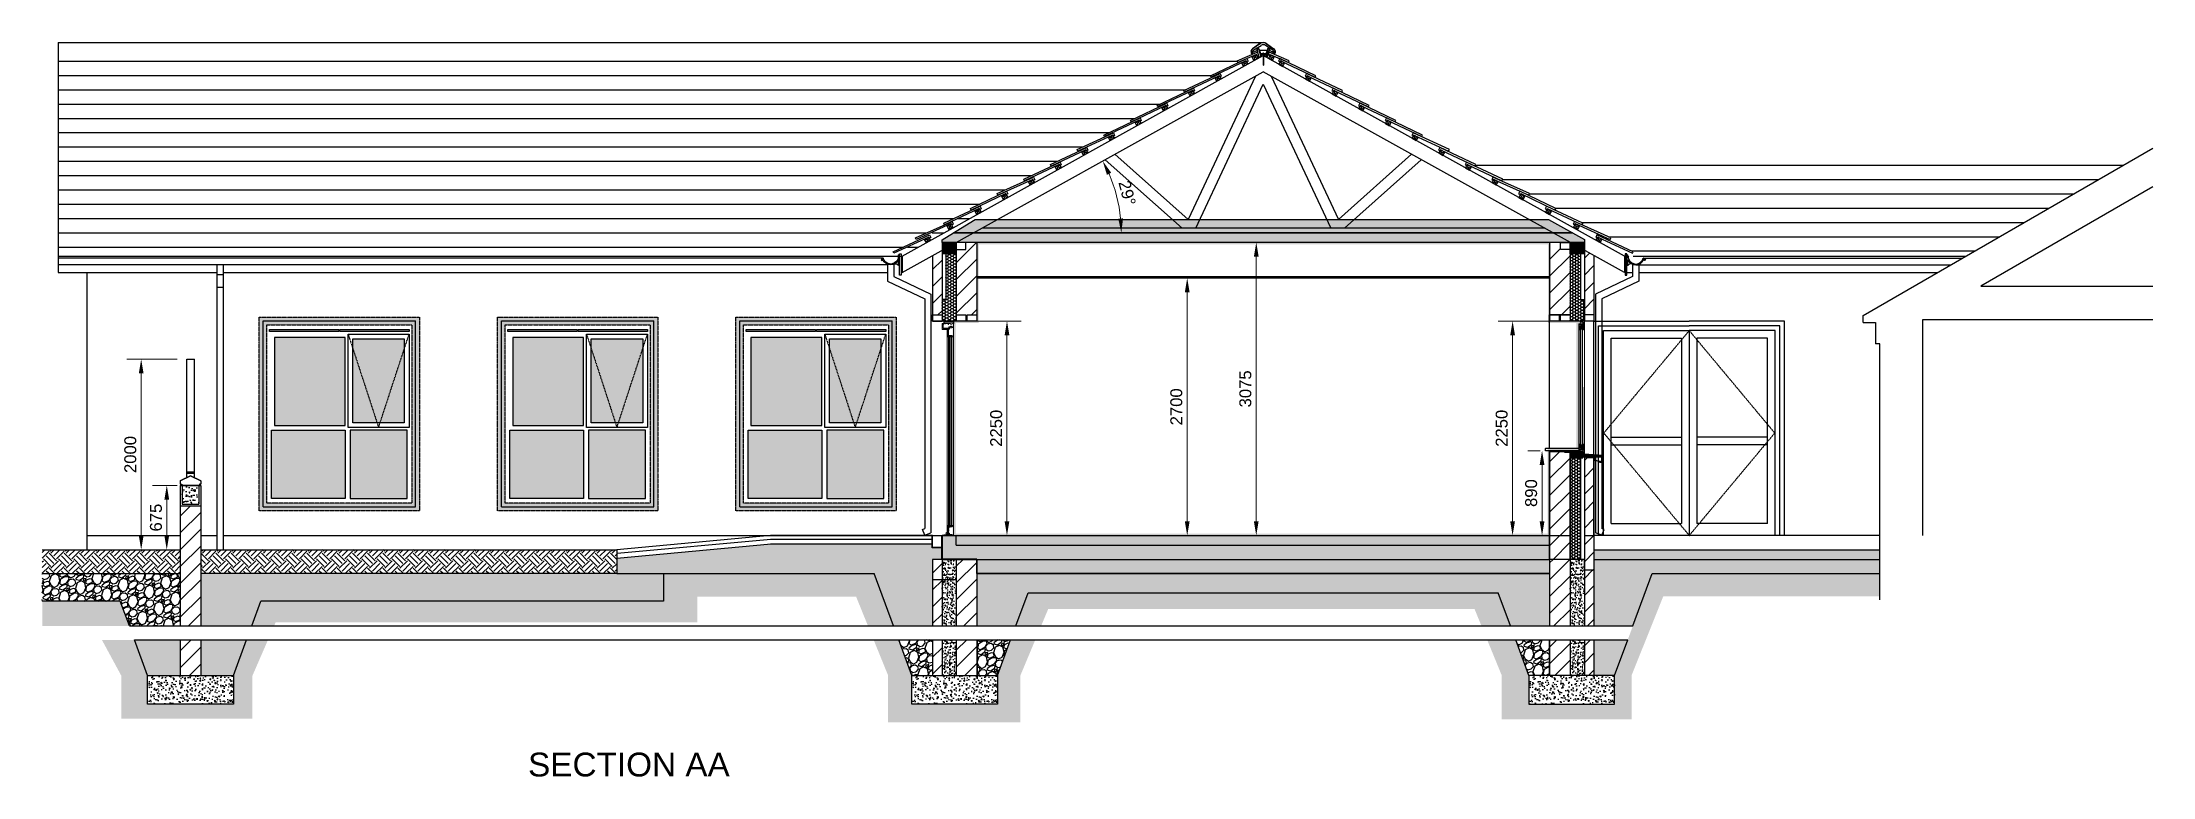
# Model space of a CAD drawing. Header units: inches. Extents: x -48459 to 205009, y 10398 to 54474.
# Drawn here: x -469 to 21664, y 45443 to 53149 of the extents above; entities that cross this region are included whole.
import ezdxf

# ---------------------------------------------------------------- set-up
doc = ezdxf.new("R2010")
doc.units = ezdxf.units.IN
doc.header["$MEASUREMENT"] = 0
for name, pattern in [('14-08 - Household Unit Master X-ref$0$DASHED2', [9.525, 6.35, -3.175]), ('DASHED', [19.05, 12.7, -6.35]), ('HIDDEN', [4.5, 1.5, -1.5, 1.5])]:
    doc.linetypes.add(name, pattern=pattern)
doc.layers.add('.', color=80, linetype='Continuous', lineweight=18)
for name, color, linetype in [('10-095_Xref_Sections$0$1', 7, 'Continuous'), ('10-095_Xref_Sections$0$AR-Roof', 2, 'Continuous'), ('10-095_Xref_Sections$0$AR-Win', 5, 'Continuous'), ('10-095_Xref_Sections$0$AR-Win-Details', 1, 'Continuous'), ('10-095_Xref_Sections$0$SKR', 6, 'Continuous'), ('AA-FLOOR', 8, 'Continuous'), ('AR-backround', 9, 'Continuous'), ('AR-BATTEN', 1, 'Continuous'), ('AR-BRICK', 253, 'Continuous'), ('AR-CEILING', 8, 'Continuous'), ('AR-DOOR-HATCH', 9, 'Continuous'), ('AR-ELEV2', 8, 'Continuous'), ('AR-FILL', 8, 'Continuous'), ('AR-FOOTPATH', 2, 'Continuous'), ('AR-FOUNDATION', 6, 'Continuous'), ('AR-Hat', 8, 'Continuous'), ('AR-HATCH', 8, 'Continuous'), ('AR-HIDDEN-OVER', 8, 'DASHED'), ('AR-INSU', 46, 'Continuous'), ('AR-INSULATION', 8, 'Continuous'), ('AR-NEW-WALL', 2, 'Continuous'), ('AR-PROJECT-DIMS', 8, 'Continuous'), ('AR-RAILING', 8, 'Continuous'), ('AR-RAINWATER', 8, 'Continuous'), ('AR-ROOF-LINE', 8, 'Continuous'), ('AR-RWP', 8, 'Continuous'), ('AR-SECTION', 5, 'Continuous'), ('AR-Steel', 5, 'Continuous'), ('AR-Win', 5, 'Continuous'), ('AR-WIND-SILL', 8, 'Continuous'), ('Felt bitumen layers {52} 0.23', 10, 'Continuous'), ('FOAM', 42, 'Continuous'), ('Hatch-insu', 46, 'Continuous'), ('METAL', 7, 'Continuous'), ('PLASTIC', 106, 'Continuous'), ('QSS ELEVATION 2', 2, 'Continuous'), ('QSS ELEVATION 4', 8, 'Continuous'), ('QSS EXIST WINDOW', 8, 'Continuous'), ('SECTION_3', 7, 'Continuous'), ('TILE', 174, 'Continuous'), ('Timber Softwood 500 kg_m3 {15} 0.13', 8, 'Continuous')]:
    doc.layers.add(name, color=color, linetype=linetype)
for name, color, linetype, true_color in [('AIRTIGHTNESS-LINE', 7, 'Continuous', 0x3239f5), ('AR-FIRE-BARRIER', 7, 'Continuous', 0xff4242), ('AR-GRAVEL', 252, 'Continuous', 0x696969), ('AR-RADON-BARRIER', 1, 'Continuous', 0xff0000)]:
    doc.layers.add(name, color=color, linetype=linetype, true_color=true_color)
doc.styles.add('MS_1.100_5.0mm', font='arial.ttf', dxfattribs={"height": 500})
doc.styles.add('MS_1.50_2.5mm', font='arial.ttf', dxfattribs={"height": 125})
doc.dimstyles.new('MS_1.50_2.5mm', dxfattribs={"dimtxt": 125, "dimasz": 150, "dimexe": 150, "dimexo": 100, "dimgap": 50, "dimtad": 1, "dimtoh": 1, "dimdec": 0, "dimdsep": 46, "dimtxsty": 'MS_1.50_2.5mm', "dimcen": 150, "dimclre": 256, "dimclrt": 4, "dimadec": 0, "dimazin": 0, "dimtfac": 1, "dimtdec": 0, "dimtix": 1, "dimtmove": 2, "dimatfit": 2, "dimfxl": 1, "dimlwd": 18, "dimlwe": 18, "dimarcsym": 0})
pattern_1 = [(0, (36091.561, 0), (28.125, 16.2379763), [18.75, -37.5]), (120, (36091.561, 0), (-28.125, 16.2379763), [18.75, -37.5]), (60, (36091.561, 0), (1e-14, 32.4759526), [-37.5, 18.75])]
pattern_2 = [(50, (0, 0), (71.72602, -6.275213), [7.5, -82.5]), (355, (0, 0), (-13.87513, 75.21921), [6, -66]), (100.45144, (5.98, -0.52), (57.85088, 68.944), [6.37402, -70.11421]), (46.1842, (0, 20), (106.72413, -16.55193), [11.25, -123.75]), (96.63564, (8.89, 18.62), (93.4662, 97.41186), [9.56103, -105.17138]), (351.18416, (0, 20), (93.4662, 97.41186), [9, -99]), (21, (10, 15), (59.690705, -40.26189), [7.5, -82.5]), (326, (10, 15), (24.33153, 72.515), [6, -66]), (71.45144, (14.974, 11.645), (84.02224, 32.253115), [6.37402, -70.11421]), (37.5, (0, 0), (1.215986, 33.289385), [0, -65.2, 0, -67, 0, -66.25]), (7.5, (0, 0), (26.306954, 39.44117), [0, -38.2, 0, -63.7, 0, -25.25]), (327.5, (-22.3, 0), (53.382244, -2.255487), [0, -25, 0, -78, 0, -103.5]), (317.5, (-32.3, 0), (58.318617, 10.0105), [0, -32.5, 0, -51.8, 0, -73.5])]
pattern_3 = [(258.012788, (24.708, 245.205), (-485.640646, -2358.845727), [26.9072, -2663.8176]), (214.96974, (19.119, 218.885), (1978.4609691, 1373.2050808), [46.1736, -4571.18495]), (162.510447, (-18.718, 192.42), (2832.0508076, -905.2558883), [32.5576, -3223.2065]), (297.27369, (-61.268, 110.119), (-1826.7949192, 3564.1016151), [42.0476, -4162.7116]), (322.833654, (-42, 72.746), (-2066.0254038, 1578.460969), [41.231, -4081.8746]), (27.27369, (-9.144, 47.837), (-3564.1016151, -1826.7949192), [42.0476, -4162.7116]), (67.69424, (28.2295, 67.105), (-1251.6660498, -3032.0508076), [55.6058, -5504.9697]), (102.255328, (49.3346, 118.55), (-987.5644347, 4510.5117767), [52.4976, -5197.2643]), (151.429566, (38.191, 169.851), (-2685.640646, 1451.6660498), [42.19, -4176.8146]), (205.23636, (1.138, 190.028), (2005.2558883, 926.794919), [48.1664, -2360.1525]), (252.397438, (-42.431, 169.492), (-978.4609691, -3105.2558883), [62.2896, -6166.675]), (168.814075, (111.205, 207.387), (-1812.435565, 339.2304845), [21.2602, -2104.769]), (201.469234, (90.349, 211.512), (2451.6660498, 953.5898385), [40.4474, -4004.3023]), (255, (52.71, 196.71), (100, -173.2051), [28.2842, -254.5585]), (233.19859, (28.583, 210.492), (666.025404, 846.410162), [15.2316, -1507.923]), (321.80141, (19.46, 198.296), (-473.20508, 419.615242), [21.5406, -1055.49236]), (60.96376, (36.387, 184.976), (319.615242, 646.410162), [34.9858, -1131.2046]), (191.56505, (53.37, 215.564), (446.41016, 26.79492), [25.2982, -607.1573]), (46.38954, (-81, 140.296), (1432.0508076, 1519.6152423), [35.44, -3508.569]), (100.346176, (-56.555, 165.956), (407.179677, -2305.2558883), [29.7322, -2943.48155]), (323.19859, (33.368, 250.205), (-846.410162, 666.025404), [30.463, -1492.6916]), (13.61046, (57.76, 231.956), (-2032.0508076, -480.3847577), [35.44, -3508.569]), (9.443955, (-19, 32.91), (-1066.025404, -153.589838), [34.176, -1674.62475]), (324.77514, (14.713, 38.517), (-1966.0254038, 1405.2558883), [28.6356, -2834.9286]), (96.80141, (135.1, 78), (-153.589838, 1066.025404), [30.463, -1492.6916]), (47.354025, (131.492, 108.249), (-1851.6660498, -1992.820323), [33.5262, -3319.0847]), (99.443955, (50.23, 29), (153.589838, -1066.025404), [17.088, -1691.71275]), (131.30993, (124.708, 72), (-573.20508, 592.820323), [10.198, -1009.6059]), (195.96376, (117.976, 79.66), (619.61524, 126.79492), [41.231, -783.3901]), (216.009006, (78.335, 68.32), (1632.0508076, 1173.2050808), [38.21, -3782.7846]), (333.69007, (45.387, 169.387), (-373.20508, 246.41016), [28.8444, -692.26586]), (23.157227, (71.2436, 156.6025), (3144.4863729, 1353.5898385), [50.3588, -4985.5125]), (90.945396, (117.545, 176.406), (7.179677, -1612.435565), [20.5912, -2038.5348]), (120, (117.2, 197), (-273.2051, 73.2051), [12, -188]), (150.256437, (71.87, 71.517), (1392.820323, -812.4355653), [27.7848, -2750.704]), (78.012788, (47.746, 85.301), (485.640646, 2358.845727), [53.8144, -2636.9104]), (30, (58.92, 137.94), (73.2051, 273.2051), [52, -148]), (355.304846, (103.956, 163.942), (2432.0508076, -212.4355653), [31.6228, -3130.65486]), (284.054604, (135.473, 161.354), (226.794919, -792.820323), [29.1204, -1426.9016]), (237.645975, (142.545, 133.105), (-2290.8965344, -3632.0508076), [47.413, -4693.89484]), (205.426079, (117.172, 93.0526), (-2351.6660498, -1126.7949192), [50.1598, -4965.8147])]

msp = doc.modelspace()

# ---------------------------------------------------------------- texts
at = {"layer": 'Defpoints', "insert": (2990.3, 45696.8), "char_height": 250, "attachment_point": 1, "style": 'MS_1.100_5.0mm'}
msp.add_mtext_dynamic_manual_height_columns('\\pxqc;SECTION AA', width=5386.081, gutter_width=5000, heights=[0], dxfattribs=at)

# ---------------------------------------------------------------- blocks, each defined once
blk = doc.blocks.new('10-095_Xref_Sections$0$GUTTER')
at = {"layer": '10-095_Xref_Sections$0$AR-Roof', "color": 8}
for p, q in [((0, -110), (0, 0)), ((0, 0), (8, 0)), ((8, -16), (8, 0)), ((0, -110), (6, -110)), ((8, -10), (18, -20)), ((8, -16), (15, -23)), ((8, -110), (8, -53)), ((15, -23), (18, -20)), ((165, -44), (167, -37)), ((182, -44), (165, -44)), ((169, -37), (168, -42)), ((174, -52), (170, -52))]:
    blk.add_line(p, q, dxfattribs=at)
blk.add_circle((182, -52), 8, dxfattribs=at)
for centre, radius, start, end in [((6, -106), 4, 270, 317.1447), ((89, -16), 81, 180, 339.7767), ((89, -16), 89, 204.4791, 336.1406), ((39, -132), 37.7, 67.9221, 142.2284), ((168, -37), 1, 71.5554, 162.9214), ((169, -43), 1, 166.0307, 270), ((168, -37), 1, 346.0307, 71.5554)]:
    blk.add_arc(centre, radius, start, end, dxfattribs=at)
blk = doc.blocks.new('A$C09631667')
at = {"layer": 'FOAM', "color": 8}
for p, q in [((64, 121), (81, 125)), ((87, 39), (64, 121)), ((81, 125), (103, 44)), ((103, 44), (87, 39)), ((178, 125), (156, 44)), ((156, 44), (172, 39)), ((172, 39), (194, 121)), ((194, 121), (178, 125))]:
    blk.add_line(p, q, dxfattribs=at)
at = {"layer": 'METAL', "color": 8}
for p, q in [((125, 75), (134, 75)), ((129, 74), (129, 18)), ((129, 18), (129, -45)), ((131, 74), (131, 18)), ((131, 18), (131, -45)), ((129, -45), (130, -47)), ((130, -47), (131, -45))]:
    blk.add_line(p, q, dxfattribs=at)
blk.add_arc((130, 75), 4.95, 0, 180, dxfattribs=at)
at = {"layer": 'PLASTIC', "color": 8}
for p, q in [((94, 180), (17, 126)), ((95, 179), (18, 125)), ((95, 178), (19, 124)), ((88, 112), (172, 112)), ((140, 68), (140, 67)), ((163, 178), (240, 124)), ((164, 179), (241, 125)), ((165, 180), (241, 126))]:
    blk.add_line(p, q, dxfattribs=at)
at = {"layer": 'PLASTIC', "color": 8, "linetype": 'Continuous'}
for p, q in [((195, 120), (193, 113)), ((197, 119), (195, 112)), ((241, 85), (195, 108)), ((242, 87), (196, 109)), ((243, 84), (245, 83)), ((246, 85), (244, 86)), ((245, 83), (246, 85)), ((246, 82), (245, 80)), ((247, 81), (246, 82)), ((246, 79), (247, 81)), ((248, 87), (247, 85)), ((247, 85), (249, 84)), ((249, 83), (248, 82)), ((248, 82), (250, 81)), ((249, 84), (250, 86)), ((251, 82), (249, 83))]:
    blk.add_line(p, q, dxfattribs=at)
for points in [[(8, 82, 0), (10, 83, 0), (11, 82, 0), (9, 81, 0)], [(11, 87, 0), (12, 85, 0), (10, 84, 0), (9, 86, 0)], [(13, 79, 0), (12, 81, 0), (13, 82, 0), (14, 80, 0)], [(16, 84, 0), (14, 83, 0), (13, 85, 0), (15, 86, 0)], [(17, 87, 0), (63, 109, 0)], [(17, 85, 0), (64, 108, 0)], [(62, 119, 0), (64, 112, 0)], [(64, 120, 0), (66, 113, 0)], [(65, 124, 0), (79, 128, 0)], [(66, 122, 0), (79, 126, 0)], [(82, 125, 0), (97, 68, 0)], [(83, 125, 0), (99, 67, 0)], [(88, 112, 0), (87, 111, 0)], [(88, 109, 0), (90, 111, 0)], [(91, 109, 0), (89, 107, 0)], [(89, 104, 0), (91, 106, 0)], [(90, 112, 0), (99, 77, 0)], [(92, 104, 0), (90, 102, 0)], [(90, 100, 0), (92, 102, 0)], [(93, 100, 0), (91, 98, 0)], [(92, 96, 0), (94, 98, 0)], [(94, 95, 0), (92, 93, 0)], [(93, 91, 0), (95, 93, 0)], [(95, 91, 0), (93, 89, 0)], [(94, 87, 0), (96, 89, 0)], [(97, 86, 0), (95, 84, 0)], [(95, 82, 0), (97, 84, 0)], [(98, 82, 0), (96, 80, 0)], [(97, 78, 0), (99, 80, 0)], [(99, 78, 0), (97, 76, 0)], [(98, 74, 0), (100, 76, 0)], [(101, 74, 0), (100, 72, 0)], [(102, 72, 0), (104, 74, 0)], [(102, 66, 0), (115, 66, 0)], [(103, 74, 0), (156, 74, 0)], [(103, 72, 0), (156, 72, 0)], [(103, 64, 0), (115, 64, 0)], [(107, 74, 0), (104, 72, 0)], [(107, 72, 0), (110, 74, 0)], [(113, 74, 0), (110, 72, 0)], [(113, 72, 0), (115, 74, 0)], [(118, 74, 0), (116, 72, 0)], [(117, 68, 0), (117, 67, 0)], [(119, 72, 0), (121, 74, 0)], [(119, 68, 0), (119, 67, 0)], [(124, 74, 0), (121, 72, 0)], [(121, 70, 0), (138, 70, 0)], [(124, 72, 0), (126, 74, 0)], [(126, 70, 0), (126, 74, 0)], [(132, 70, 0), (132, 74, 0)], [(135, 74, 0), (133, 72, 0)], [(136, 72, 0), (138, 74, 0)], [(141, 74, 0), (138, 72, 0)], [(141, 72, 0), (144, 74, 0)], [(146, 74, 0), (144, 72, 0)], [(144, 66, 0), (157, 66, 0)], [(144, 64, 0), (156, 64, 0)], [(147, 72, 0), (149, 74, 0)], [(152, 74, 0), (150, 72, 0)], [(152, 72, 0), (155, 74, 0)], [(163, 79, 0), (155, 72, 0)], [(169, 112, 0), (159, 77, 0)], [(159, 72, 0), (161, 75, 0)], [(175, 125, 0), (160, 67, 0)], [(160, 79, 0), (164, 83, 0)], [(165, 87, 0), (161, 83, 0)], [(177, 125, 0), (162, 68, 0)], [(162, 87, 0), (166, 91, 0)], [(167, 95, 0), (163, 91, 0)], [(164, 95, 0), (168, 98, 0)], [(169, 102, 0), (166, 99, 0)], [(167, 103, 0), (170, 106, 0)], [(168, 107, 0), (171, 110, 0)], [(194, 124, 0), (180, 128, 0)], [(193, 122, 0), (180, 126, 0)]]:
    blk.add_polyline3d(points, dxfattribs=at)
at = {"layer": 'PLASTIC', "color": 8}
for centre, radius, start, end in [((30, 95), 29.4, 172.6926, 208.1966), ((42, 92), 41.7, 125.5909, 170.2446), ((30, 95), 28.4, 172.6926, 208.1966), ((42, 92), 40.7, 125.5909, 170.2446), ((30, 95), 27.4, 172.6926, 208.1966), ((42, 92), 39.7, 125.5909, 170.2446), ((12, 85), 9.1, 205.6068, 337.5083), ((12, 85), 8.1, 205.6068, 337.5083), ((12, 85), 7.1, 205.6068, 337.5083), ((129, 130), 61.2, 54.8584, 125.1416), ((129, 130), 60.2, 54.8584, 125.1416), ((129, 130), 59.2, 54.8584, 125.1416), ((246, 85), 9.64, 209.8764, 339.5904), ((246, 85), 8.64, 209.8764, 339.5904), ((246, 85), 7.64, 209.8764, 339.5904), ((217, 92), 39.7, 9.7554, 54.4091), ((217, 92), 41.7, 9.7554, 54.4091), ((217, 92), 40.7, 9.7554, 54.4091), ((229, 95), 27.4, 331.8034, 7.3074), ((229, 95), 28.4, 331.8034, 7.3074), ((229, 95), 29.4, 331.8034, 7.3074)]:
    blk.add_arc(centre, radius, start, end, dxfattribs=at)
at = {"layer": 'PLASTIC', "color": 8, "linetype": 'Continuous'}
for centre, radius, start, end in [((12, 83), 6, 35.606, 206.0122), ((12, 83), 6, 206.012, 16.4177), ((12, 83), 4, 130.4891, 191.5328), ((12, 83), 4, 220.4933, 281.527), ((12, 83), 4, 40.4897, 101.5343), ((12, 83), 4, 310.4881, 11.5371), ((66, 120), 4, 105.387, 195.3855), ((61, 112), 2.8, 302.2668, 9.1317), ((66, 120), 2, 105.3897, 195.3909), ((61, 112), 4.79, 299.6592, 11.7386), ((80, 124), 4, 15.3878, 105.385), ((80, 124), 2, 15.3902, 105.38), ((103, 78), 6, 195.3889, 270), ((103, 70), 6.26, 199.8115, 265.5939), ((103, 78), 3.5, 195.3901, 270), ((102, 68), 2.85, 201.8812, 263.5091), ((115, 68), 2, 270.5194, 355.0002), ((115, 68), 4, 270.2439, 355.0011), ((121, 68), 4, 90, 174.9971), ((121, 68), 2, 89.6144, 175.0013), ((138, 68), 4, 4.9984, 90), ((138, 68), 2, 4.9987, 90.3856), ((144, 68), 4, 184.9989, 269.7561), ((144, 68), 2, 184.9998, 269.4806), ((156, 78), 3.5, 270.4764, 344.616), ((156, 78), 6, 270.3171, 344.6147), ((156, 70), 6.26, 274.4061, 340.1885), ((157, 68), 2.85, 276.5198, 338.1228), ((179, 124), 4, 74.615, 164.6122), ((179, 124), 2, 74.6137, 164.615), ((193, 120), 2, 344.6091, 74.6103), ((197, 112), 4.79, 168.2614, 240.3408), ((193, 120), 4, 344.6099, 74.6104), ((197, 112), 2.8, 170.8683, 237.7332), ((247, 83), 6, 163.5818, 333.988), ((247, 83), 6, 333.9878, 144.394), ((247, 83), 4, 168.4672, 229.5109), ((247, 83), 4, 78.4576, 139.512), ((247, 83), 4, 258.4657, 319.5103), ((247, 83), 4, 348.4629, 49.5119)]:
    blk.add_arc(centre, radius, start, end, dxfattribs=at)
at = {"layer": 'TILE', "color": 8}
for p, q in [((99, 180), (19, 124)), ((20, 98), (20, 100)), ((28, 112), (25, 105)), ((32, 115), (106, 161)), ((227, 115), (153, 161)), ((160, 180), (240, 124)), ((230, 112), (234, 105)), ((239, 98), (239, 100))]:
    blk.add_line(p, q, dxfattribs=at)
for centre, radius, start, end in [((45, 93), 40.5, 130.3862, 169.1583), ((13, 111), 12.7, 231.0886, 255.4859), ((15, 98), 4.8, 175.1562, 0), ((13, 111), 12.7, 300.2608, 333.8179), ((36, 109), 7.9, 121.4995, 156.8616), ((129, 133), 56.4, 90, 122.8806), ((129, 123), 44.4, 90, 121.5), ((129, 133), 56.4, 57.1194, 90), ((129, 123), 44.4, 58.5, 90), ((223, 109), 7.9, 23.1384, 58.5005), ((245, 111), 12.7, 206.1821, 239.7392), ((244, 98), 4.8, 180, 4.8438), ((213, 93), 40.5, 10.8417, 49.6138), ((245, 111), 12.7, 284.5141, 308.9114)]:
    blk.add_arc(centre, radius, start, end, dxfattribs=at)
blk = doc.blocks.new('10-095_Xref_Sections$0$3719')
at = {"layer": '10-095_Xref_Sections$0$1'}
blk.add_line((0, 3), (0, 0), dxfattribs=at)
blk.add_lwpolyline([(-9, 3), (-9, 0), (9, 0), (9, 3)], close=True, dxfattribs=at)
blk.add_lwpolyline([(4, 4, -0.414214), (4, 4), (4, 6, -0.43286), (5, 8, -0.228005), (6, 7), (6, 7, -0.180307), (7, 5, 0.612104), (7, 5), (8, 6, 0.388879), (8, 6), (7, 9, 0.291473), (5, 10), (-5, 10, 0.291473), (-7, 9), (-8, 6, 0.388879), (-8, 6), (-7, 5, 0.612104), (-7, 5, -0.180307), (-6, 7), (-6, 7, -0.228005), (-5, 8, -0.43286), (-4, 6), (-4, 4, -0.414214), (-4, 4)], format="xyb", dxfattribs=at)
blk.add_lwpolyline([(7, 3), (7, 4), (-7, 4), (-7, 3)], dxfattribs=at)
blk = doc.blocks.new('10-095_Xref_Sections$0$0-7015')
at = {"layer": '10-095_Xref_Sections$0$SKR'}
blk.add_hatch(color=8, dxfattribs=at).paths.add_polyline_path([(4, 0), (4, 10), (0, 10), (0, 0)])
at = {"layer": '10-095_Xref_Sections$0$1'}
blk.add_lwpolyline([(4, 0), (4, 10), (0, 10), (0, 0)], close=True, dxfattribs=at)
blk = doc.blocks.new('10-095_Xref_Sections$0$0-8577')
at = {"layer": '10-095_Xref_Sections$0$SKR'}
h = blk.add_hatch(color=8, dxfattribs=at)
h.paths.add_polyline_path([(6, 5, 0.414214), (5, 6), (5, 6, 0.207979), (5, 6), (3, 4, -0.070255), (3, 4), (1, 3, 0.8435), (2, 3), (3, 3, 0.162392), (4, 4, -0.776926), (5, 4), (5, 1, -0.417663), (3, 0), (0, 0), (0, 0, 0.395204), (1, -1), (5, -1, -0.381979), (5, -1), (5, -3), (5, -10), (5, -10), (6, -10)])
h.paths.add_polyline_path([(4, -4, -0.071654), (5, -3), (5, -1, 0.377233), (5, -1), (1, -1, -0.395894), (0, 0), (0, 0), (0, 0, 0.420356), (0, 0, 0.387893), (1, -1), (4, -1, -0.711832), (4, -2, 0.06126), (3, -3, 0.086059), (2, -4, 0.248856), (2, -6, -0.835559), (2, -6, 0.60246), (1, -6), (1, -9, 0.188277), (2, -10), (2, -10, 0.197383), (3, -11), (3, -11, -0.050447), (3, -11), (6, -12, 0.622259), (6, -11, -0.102153), (6, -10), (6, -10), (5, -10), (3, -10, -0.550436), (3, -9, 0.211771), (3, -5, -0.112486), (3, -4, -0.163583)])
at = {"layer": '10-095_Xref_Sections$0$1'}
for points in [[(6, 5), (6, -10), (5, -10), (5, -10), (5, -1, 0.381979), (5, -1), (1, -1, -0.395204), (0, 0), (0, 0), (3, 0, 0.417663), (5, 1), (5, 4, 0.773489), (4, 4, -0.162392), (3, 3), (2, 3, -0.8435), (1, 3), (3, 4, 0.070255), (3, 4), (5, 6, -0.207979), (5, 6), (5, 6, -0.414214)], [(3, -9, 0.550436), (3, -10), (5, -10), (6, -10), (6, -10, 0.102153), (6, -11, -0.622259), (6, -12), (3, -11, 0.050447), (3, -11), (3, -11, -0.197383), (2, -10), (2, -10, -0.188277), (1, -9), (1, -6, -0.60246), (2, -6, 0.835559), (2, -6, -0.248856), (2, -4, -0.086059), (3, -3, -0.06126), (4, -2, 0.711832), (4, -1), (1, -1, -0.387893), (0, 0, -0.420356), (0, 0), (0, 0), (0, 0, 0.395204), (1, -1), (5, -1, -0.381979), (5, -1), (5, -3, 0.071654), (4, -4, 0.163583), (3, -4, 0.112486), (3, -5, -0.211771)]]:
    blk.add_lwpolyline(points, format="xyb", close=True, dxfattribs=at)
blk = doc.blocks.new('10-095_Xref_Sections$0$0-9494')
at = {"layer": '10-095_Xref_Sections$0$SKR'}
h = blk.add_hatch(color=8, dxfattribs=at)
h.paths.add_polyline_path([(3, 3), (2, 3, -0.414214), (1, 4), (1, 8, -0.414214), (2, 9), (3, 9), (3, 9, 0.001268), (3, 9, 0.233167), (3, 10), (2, 10, 0.113307), (2, 10, -0.363964), (1, 11), (1, 12, 1), (0, 12), (0, 10, 0.15865), (0, 10), (1, 9, -0.181533), (1, 9), (1, 7), (1, 8, 1.490394), (0, 9), (1, 6, -0.224772), (1, 5), (1, 4, -0.02049), (0, 4), (0, 1, 1.097571), (1, 1), (1, 2, -0.606269), (1, 2), (3, 2, 0.757758), (3, 2)])
h.paths.add_polyline_path([(6, 4, 0.256885), (6, 4), (6, 5), (6, 5, 0.265117), (6, 6), (6, 6), (6, 6, 0.256885), (6, 7), (5, 8, 0.591235), (4, 7), (4, 7), (3, 7, -0.338897), (3, 8), (3, 9), (2, 9, 0.414214), (1, 8), (1, 4, 0.414214), (2, 3), (3, 3), (3, 3, -0.414214), (3, 3), (4, 3), (4, 3, 0.591235), (5, 3)])
h.paths.add_polyline_path([(3, 5), (3, 6, -0.414214), (3, 6), (5, 6, -0.351472), (5, 6), (5, 5, -0.351472), (5, 4), (3, 4, -0.414214)], flags=16)
h.paths.add_polyline_path([(2, 7, -1), (2, 7, -1)], flags=16)
at = {"layer": '10-095_Xref_Sections$0$1'}
for points in [[(1, 11, 0.363964), (2, 10, -0.113307), (2, 10), (3, 10, -0.233167), (3, 9, -0.001268), (3, 9), (3, 9), (2, 9, 0.414214), (1, 8), (1, 4, 0.414214), (2, 3), (3, 3), (3, 2, -0.757758), (3, 2), (1, 2, 0.606269), (1, 2), (1, 1, -1.097571), (0, 1), (0, 4, 0.02049), (1, 4), (1, 5, 0.224772), (1, 6), (0, 9, -1.490394), (1, 8), (1, 7), (1, 9, 0.181533), (1, 9), (0, 10, -0.15865), (0, 10), (0, 12, -1), (1, 12)], [(4, 7), (4, 7, -0.591235), (5, 8), (6, 7, -0.256885), (6, 6), (6, 6), (6, 6, -0.265117), (6, 5), (6, 5), (6, 4, -0.256885), (6, 4), (5, 3, -0.591235), (4, 3), (4, 3), (3, 3, 0.414214), (3, 3), (3, 3), (2, 3, -0.414214), (1, 4), (1, 8, -0.414214), (2, 9), (3, 9), (3, 8, 0.338897), (3, 7)], [(3, 4, -0.414214), (3, 5), (3, 6, -0.414214), (3, 6), (5, 6, -0.351472), (5, 6), (5, 5, -0.351472), (5, 4)]]:
    blk.add_lwpolyline(points, format="xyb", close=True, dxfattribs=at)
blk.add_circle((2, 7), 0.201, dxfattribs=at)
blk = doc.blocks.new('10-095_Xref_Sections$0$new block')
at = {"layer": '10-095_Xref_Sections$0$SKR'}
blk.add_hatch(color=8, dxfattribs=at).paths.add_polyline_path([(0, 0), (7.6, 0), (7.6, 9), (0, 9)])
at = {"layer": '10-095_Xref_Sections$0$1'}
blk.add_lwpolyline([(0, 0), (7.6, 0), (7.6, 9), (0, 9)], close=True, dxfattribs=at)
blk = doc.blocks.new('10-095_Xref_Sections$0$DAFACELL 9x10')
at = {"layer": '10-095_Xref_Sections$0$1'}
blk.add_blockref('10-095_Xref_Sections$0$new block', (0, 0), dxfattribs=at)
blk = doc.blocks.new('A$C6A5B150D')
at = {"layer": 'QSS EXIST WINDOW', "lineweight": 13}
for points in [[(17, 4), (52, 8, -0.450467), (53, 8), (53, 1, 0.414214), (54, 0), (59, 0, 0.414214), (59, 1, -0.414214), (59, 1), (59, 3), (58, 3, -0.414214), (58, 3), (58, 3, 1), (57, 3), (57, 3, -1), (55, 3), (55, 8, -0.378866), (55, 9), (57, 9, 0.378866), (58, 10), (58, 11, -0.267949), (58, 12), (65, 11, -0.131652), (66, 12), (68, 12, -0.414214), (68, 11), (68, 11, -0.414214), (68, 11), (67, 11, 1), (67, 9), (69, 9, 0.414214), (70, 10), (70, 14, 0.414214), (69, 15), (68, 15, 0.414214), (67, 14), (67, 14, -0.414214), (67, 13), (65, 13, 0.131652), (65, 13), (56, 13, 0.267949), (56, 12), (56, 11, -0.378866), (56, 11), (49, 10, -0.198912), (49, 10), (49, 10, 0.414214), (48, 10), (48, 10, -0.198912), (48, 10), (43, 9, -0.198912), (43, 9), (43, 9, 0.414214), (42, 9), (42, 9, -0.198912), (42, 9), (37, 8, -0.198912), (37, 8), (37, 9, 0.414214), (36, 9), (36, 8, -0.198912), (36, 8), (31, 8, -0.198912), (31, 8), (31, 8, 0.414214), (30, 8), (30, 8, -0.198912), (30, 7), (25, 7, -0.198912), (25, 7), (25, 7, 0.414214), (25, 7), (24, 7, -0.198912), (24, 7), (19, 6, -0.198912), (19, 6), (19, 7, 0.414214), (19, 6), (18, 6, -0.198912), (18, 6), (13, 5, -0.198912), (13, 5), (13, 6, 0.414214), (13, 6), (12, 5, -0.198912), (12, 5), (8, 5, -0.198912), (7, 5), (7, 5, 0.414214), (7, 5), (6, 5, -0.198912), (6, 5), (2, 4, 0.378866), (0, 2), (0, 1, 0.414214), (0, 0), (21, 0, 1), (21, 2), (17, 2, -0.940706)], [(59, 3), (58, 3, -0.414214), (58, 3), (58, 3, 1), (57, 3), (57, 3, -1), (55, 3), (55, 8, -0.378866), (55, 9), (57, 9, 0.378866), (58, 10), (58, 11, -0.267949), (58, 12), (65, 11, -0.131652), (66, 12), (68, 12, -0.414214), (68, 11), (68, 11, -0.414214), (68, 11), (67, 11, 1), (67, 9), (69, 9, 0.50374), (69, 6), (67, 6, 1), (67, 5), (68, 5, -0.414214), (68, 4), (68, 3, -1), (66, 3), (66, 3, 1), (65, 3), (65, 3, -0.414214), (65, 3), (64, 3)], [(77, 7, 0.450467), (76, 6), (76, 6, -0.94614), (70, 4), (70, 6, 0.414214), (69, 6), (67, 6, 1), (67, 5), (68, 5, -0.414214), (68, 4), (68, 3, -1), (66, 3), (66, 3, 1), (65, 3), (65, 3, -0.414214), (65, 3), (64, 3), (64, 1, -0.414214), (64, 1, 0.414214), (64, 0), (77, 0, 0.414214), (78, 1), (78, 5, -0.450467), (78, 5), (100, 2, -0.378866), (100, 2), (100, 1, 0.414214), (101, 0), (122, 0, 0.414214), (122, 1), (122, 1, 0.378866), (122, 2), (115, 2, -0.198912), (115, 2), (114, 3, 0.414214), (114, 3), (114, 3, -0.198912), (113, 3), (109, 3, -0.198912), (109, 3), (108, 4, 0.414214), (108, 4), (108, 3, -0.198912), (108, 3), (103, 4, -0.198912), (103, 4), (102, 4, 0.414214), (102, 4), (102, 4, -0.198912), (102, 4), (97, 5, -0.198912), (97, 5), (96, 5, 0.414214), (96, 5), (96, 5, -0.198912), (96, 5), (91, 5, -0.198912), (91, 5), (91, 6, 0.414214), (90, 6), (90, 6, -0.198912), (90, 5), (85, 6, -0.198912), (85, 6), (85, 7, 0.414214), (84, 7), (84, 6, -0.198912), (84, 6), (77, 7)]]:
    blk.add_lwpolyline(points, format="xyb", close=True, dxfattribs=at)
blk = doc.blocks.new('*D205')
at = {"layer": 'AR-PROJECT-DIMS', "lineweight": 18, "transparency": 16777216}
for p, q in [((11597, 50674), (11388, 50674)), ((11597, 47974), (11388, 47974))]:
    blk.add_line(p, q, dxfattribs=at)
at = {"layer": 'AR-PROJECT-DIMS', "color": 0, "lineweight": 18, "transparency": 16777216}
blk.add_line((11538, 48124), (11538, 50524), dxfattribs=at)
at = {"layer": 'AR-PROJECT-DIMS', "color": 0, "transparency": 16777216}
for points in [[(11513, 50524), (11563, 50524), (11538, 50674)], [(11513, 48124), (11563, 48124), (11538, 47974)]]:
    blk.add_solid(points, dxfattribs=at)
at = {"layer": 'Defpoints', "color": 0, "transparency": 16777216}
for p in [(11538, 50674), (11697, 50674), (11697, 47974)]:
    blk.add_point(p, dxfattribs=at)
at = {"layer": 'AR-PROJECT-DIMS', "color": 4, "transparency": 16777216, "insert": (11424, 49324), "char_height": 125, "attachment_point": 5, "rotation": 90, "style": 'MS_1.50_2.5mm'}
blk.add_mtext('2700', dxfattribs=at)
blk = doc.blocks.new('*D206')
at = {"layer": 'AR-PROJECT-DIMS', "lineweight": 18, "transparency": 16777216}
for p, q in [((12362, 51049), (12412, 51049)), ((12162, 47974), (12112, 47974))]:
    blk.add_line(p, q, dxfattribs=at)
at = {"layer": 'AR-PROJECT-DIMS', "color": 0, "lineweight": 18, "transparency": 16777216}
blk.add_line((12262, 48124), (12262, 50899), dxfattribs=at)
at = {"layer": 'AR-PROJECT-DIMS', "color": 0, "transparency": 16777216}
for points in [[(12237, 50899), (12287, 50899), (12262, 51049)], [(12237, 48124), (12287, 48124), (12262, 47974)]]:
    blk.add_solid(points, dxfattribs=at)
at = {"layer": 'Defpoints', "color": 0, "transparency": 16777216}
for p in [(12262, 51049), (12262, 51049), (12262, 47974)]:
    blk.add_point(p, dxfattribs=at)
at = {"layer": 'AR-PROJECT-DIMS', "color": 4, "transparency": 16777216, "insert": (12148, 49512), "char_height": 125, "attachment_point": 5, "rotation": 90, "style": 'MS_1.50_2.5mm'}
blk.add_mtext('3075', dxfattribs=at)
blk = doc.blocks.new('*D207')
at = {"layer": 'AR-PROJECT-DIMS', "lineweight": 18, "transparency": 16777216}
for p, q in [((15347, 50224), (14800, 50224)), ((15046, 47974), (14800, 47974))]:
    blk.add_line(p, q, dxfattribs=at)
at = {"layer": 'AR-PROJECT-DIMS', "color": 0, "lineweight": 18, "transparency": 16777216}
blk.add_line((14950, 48124), (14950, 50074), dxfattribs=at)
at = {"layer": 'AR-PROJECT-DIMS', "color": 0, "transparency": 16777216}
for points in [[(14925, 50074), (14975, 50074), (14950, 50224)], [(14925, 48124), (14975, 48124), (14950, 47974)]]:
    blk.add_solid(points, dxfattribs=at)
at = {"layer": 'Defpoints', "color": 0, "transparency": 16777216}
for p in [(14950, 50224), (15447, 50224), (15146, 47974)]:
    blk.add_point(p, dxfattribs=at)
at = {"layer": 'AR-PROJECT-DIMS', "color": 4, "transparency": 16777216, "insert": (14836, 49099), "char_height": 125, "attachment_point": 5, "rotation": 90, "style": 'MS_1.50_2.5mm'}
blk.add_mtext('2250', dxfattribs=at)
blk = doc.blocks.new('*D208')
at = {"layer": 'AR-PROJECT-DIMS', "lineweight": 18, "transparency": 16777216}
for p, q in [((15238, 48864), (15109, 48864)), ((15238, 47974), (15109, 47974))]:
    blk.add_line(p, q, dxfattribs=at)
at = {"layer": 'AR-PROJECT-DIMS', "color": 0, "lineweight": 18, "transparency": 16777216}
blk.add_line((15259, 48124), (15259, 48714), dxfattribs=at)
at = {"layer": 'AR-PROJECT-DIMS', "color": 0, "transparency": 16777216}
for points in [[(15234, 48714), (15284, 48714), (15259, 48864)], [(15234, 48124), (15284, 48124), (15259, 47974)]]:
    blk.add_solid(points, dxfattribs=at)
at = {"layer": 'Defpoints', "color": 0, "transparency": 16777216}
for p in [(15259, 48864), (15338, 48864), (15338, 47974)]:
    blk.add_point(p, dxfattribs=at)
at = {"layer": 'AR-PROJECT-DIMS', "color": 4, "transparency": 16777216, "insert": (15145, 48419), "char_height": 125, "attachment_point": 5, "rotation": 90, "style": 'MS_1.50_2.5mm'}
blk.add_mtext('890', dxfattribs=at)
blk = doc.blocks.new('*D209')
at = {"layer": 'AR-PROJECT-DIMS', "lineweight": 18, "transparency": 16777216}
for p, q in [((9281, 50224), (9798, 50224)), ((9432, 47974), (9798, 47974))]:
    blk.add_line(p, q, dxfattribs=at)
at = {"layer": 'AR-PROJECT-DIMS', "color": 0, "lineweight": 18, "transparency": 16777216}
blk.add_line((9648, 50074), (9648, 48124), dxfattribs=at)
at = {"layer": 'AR-PROJECT-DIMS', "color": 0, "transparency": 16777216}
for points in [[(9623, 50074), (9673, 50074), (9648, 50224)], [(9623, 48124), (9673, 48124), (9648, 47974)]]:
    blk.add_solid(points, dxfattribs=at)
at = {"layer": 'Defpoints', "color": 0, "transparency": 16777216}
for p in [(9181, 50224), (9332, 47974, 0), (9648, 47974)]:
    blk.add_point(p, dxfattribs=at)
at = {"layer": 'AR-PROJECT-DIMS', "color": 4, "transparency": 16777216, "insert": (9535, 49099), "char_height": 125, "attachment_point": 5, "rotation": 90, "style": 'MS_1.50_2.5mm'}
blk.add_mtext('2250', dxfattribs=at)
blk = doc.blocks.new('*D217')
at = {"layer": 'AR-INSULATION', "color": 0, "lineweight": 18, "transparency": 16777216}
blk.add_arc((9297, 51149), 1550, 5.546, 23.5157, dxfattribs=at)
at = {"layer": 'AR-INSULATION', "color": 0, "transparency": 16777216}
for points in [[(10696, 51757), (10741, 51779), (10652, 51902)], [(10865, 51300), (10815, 51298), (10847, 51149)]]:
    blk.add_solid(points, dxfattribs=at)
at = {"layer": 'Defpoints', "color": 0, "transparency": 16777216}
for p in [(12335, 52838), (10825, 51410), (9087, 51149), (15334, 51149), (8548, 50733)]:
    blk.add_point(p, dxfattribs=at)
at = {"layer": 'AR-INSULATION', "color": 4, "transparency": 16777216, "insert": (10908, 51567), "char_height": 125, "attachment_point": 5, "rotation": 284.5308, "style": 'MS_1.50_2.5mm'}
blk.add_mtext('29°', dxfattribs=at)
blk = doc.blocks.new('A$C0DBA44B3')
h = blk.add_hatch()
h.set_pattern_fill('ANSI37', color=46, scale=2, style=0)
h.set_pattern_definition([(45, (0, 0), (-4.49013, 4.49013), []), (135, (0, 0), (-4.49013, -4.49013), [])])
h.paths.add_polyline_path([(165, 2), (165, 60), (34, 60), (34, 2)])
at = {"layer": 'AR-INSU', "color": 12}
for p, q in [((32, 60), (32, 0)), ((32, 0), (167, 0)), ((34, 60), (34, 2)), ((34, 2), (165, 2)), ((165, 2), (165, 60)), ((167, 0), (167, 60))]:
    blk.add_line(p, q, dxfattribs=at)
blk.add_lwpolyline([(-25, 60), (167, 60), (167, 64), (-25, 64)], close=True, dxfattribs=at)
blk = doc.blocks.new('wndw support')
at = {"layer": 'AR-Win', "color": 12}
for p, q in [((-34, -9), (26, 7)), ((-34, -11), (27, 5)), ((30, 11), (30, 34)), ((32, 11, 0), (32, 34, 0)), ((129, 39), (35, 39)), ((129, 37), (35, 37)), ((129, 39), (129, 37)), ((-34, -9), (-34, -11))]:
    blk.add_line(p, q, dxfattribs=at)
for centre, radius, start, end in [((25, 11), 5, 284.2567, 0.0249), ((25, 11), 7, 284.2567, 0.0249), ((35, 34, 0), 5, 90, 180.0249), ((35, 34, 0), 3, 90, 180.0249)]:
    blk.add_arc(centre, radius, start, end, dxfattribs=at)
blk = doc.blocks.new('A$C69bf8f7f')
at = {"layer": 'AR-Hat'}
h = blk.add_hatch(dxfattribs=at)
h.set_pattern_fill('ANSI37', color=46, scale=3, angle=360, style=0)
h.set_pattern_definition([(45, (2136.359, 1115546.9955), (-6.73519209, 6.73519209), []), (135, (2136.359, 1115546.9955), (-6.73519209, -6.73519209), [])])
h.paths.add_polyline_path([(5, 76), (5, 65), (195, 65), (195, 92)])
at = {"color": 12, "ltscale": 0.01}
for centre, start, end in [((21, 13), 15.8051, 195.6652), ((23, 7), 194.3266, 14.1868)]:
    blk.add_arc(centre, 3.97, start, end, dxfattribs=at)
at = {"layer": 'AR-Win', "color": 8}
for points in [[(0, 80), (0, 0), (32, 10), (31, 12), (3, 5), (3, 77), (195, 93), (195, 110), (192, 110), (192, 110), (192, 97), (192, 96), (0, 80)], [(197, 62), (197, 97), (195, 97), (195, 64), (5, 64), (5, 9), (7, 9), (7, 62), (197, 62)]]:
    blk.add_lwpolyline(points, dxfattribs=at)
at = {"layer": 'Felt bitumen layers {52} 0.23', "linetype": 'HIDDEN', "const_width": 2}
blk.add_lwpolyline([(247, 119), (230, 119), (199, 118), (199, 61), (12, 60), (12, 20)], dxfattribs=at)
at = {"layer": 'AR-Hat', "xscale": -1}
blk.add_blockref('A$C0DBA44B3', (372, 54), dxfattribs=at)
at = {"layer": 'AR-Steel'}
blk.add_blockref('wndw support', (45, 19), dxfattribs=at)
blk = doc.blocks.new('*D386')
at = {"layer": 'AR-RAILING', "lineweight": 18, "transparency": 16777216}
for p, q in [((946, 49824), (419, 49824)), ((946, 47824), (419, 47824))]:
    blk.add_line(p, q, dxfattribs=at)
at = {"layer": 'AR-RAILING', "color": 0, "lineweight": 18, "transparency": 16777216}
blk.add_line((569, 49674), (569, 47974), dxfattribs=at)
at = {"layer": 'AR-RAILING', "color": 0, "transparency": 16777216}
for points in [[(544, 49674), (594, 49674), (569, 49824)], [(544, 47974), (594, 47974), (569, 47824)]]:
    blk.add_solid(points, dxfattribs=at)
at = {"layer": 'Defpoints', "color": 0, "transparency": 16777216}
for p in [(1046, 49824), (569, 47824), (1046, 47824)]:
    blk.add_point(p, dxfattribs=at)
at = {"layer": 'AR-RAILING', "color": 4, "transparency": 16777216, "insert": (455, 48824), "char_height": 125, "attachment_point": 5, "rotation": 90, "style": 'MS_1.50_2.5mm'}
blk.add_mtext('2000', dxfattribs=at)
blk = doc.blocks.new('*D387')
at = {"layer": 'AR-RAILING', "lineweight": 18, "transparency": 16777216}
for p, q in [((946, 48499), (687, 48499)), ((946, 47824), (687, 47824))]:
    blk.add_line(p, q, dxfattribs=at)
at = {"layer": 'AR-RAILING', "color": 0, "lineweight": 18, "transparency": 16777216}
blk.add_line((837, 47974), (837, 48349), dxfattribs=at)
at = {"layer": 'AR-RAILING', "color": 0, "transparency": 16777216}
for points in [[(812, 48349), (862, 48349), (837, 48499)], [(812, 47974), (862, 47974), (837, 47824)]]:
    blk.add_solid(points, dxfattribs=at)
at = {"layer": 'Defpoints', "color": 0, "transparency": 16777216}
for p in [(837, 48499), (1046, 48499), (1046, 47824)]:
    blk.add_point(p, dxfattribs=at)
at = {"layer": 'AR-RAILING', "color": 4, "transparency": 16777216, "insert": (724, 48162), "char_height": 125, "attachment_point": 5, "rotation": 90, "style": 'MS_1.50_2.5mm'}
blk.add_mtext('675', dxfattribs=at)
blk = doc.blocks.new('A$Caa643124')
at = {"layer": '.', "true_color": 0xff0000, "transparency": 33554559}
h = blk.add_hatch(color=1, dxfattribs=at)
h.dxf.hatch_style = 1
h.paths.add_polyline_path([(1682, 2033), (0, 2033), (0, 0), (1682, 0)])
h.paths.add_polyline_path([(80, 1953), (1602, 1953), (1602, 80), (80, 80)], flags=16)
at = {"layer": 'AR-DOOR-HATCH'}
h = blk.add_hatch(color=254, dxfattribs=at)
h.paths.add_polyline_path([(904, 130), (130, 130), (130, 845), (904, 845)])
h.paths.add_polyline_path([(1554, 845), (954, 845), (954, 130), (1554, 130)])
h.paths.add_polyline_path([(1523, 1803), (984, 1803), (984, 925), (1523, 925)])
h.paths.add_polyline_path([(904, 1820), (160, 1820), (160, 895), (904, 895)])
at = {"color": 252, "linetype": '14-08 - Household Unit Master X-ref$0$DASHED2', "ltscale": 0.5}
for points in [[(1683, 0), (0, 0), (0, 2033), (1683, 2033)], [(1602, 80), (80, 80), (80, 1953), (1602, 1953)]]:
    blk.add_lwpolyline(points, close=True, dxfattribs=at)
at = {"layer": 'AR-HIDDEN-OVER', "linetype": 'HIDDEN'}
blk.add_lwpolyline([(934, 1853), (1253, 875), (1573, 1853)], dxfattribs=at)
at = {"layer": 'QSS ELEVATION 2', "color": 4}
for p, q in [((42, 42), (42, 1992)), ((42, 1992), (1641, 1992)), ((1641, 42), (1641, 1992)), ((42, 42), (1641, 42))]:
    blk.add_line(p, q, dxfattribs=at)
at = {"layer": 'QSS ELEVATION 4'}
for points in [[(110, 1903), (836, 1903), (836, 1883), (110, 1883)], [(904, 1820), (160, 1820), (160, 895), (904, 895)], [(904, 1820), (160, 1820), (160, 895), (904, 895)], [(846, 1903), (1573, 1903), (1573, 1883), (846, 1883)], [(1573, 875), (934, 875), (934, 1853), (1573, 1853)], [(1523, 925), (984, 925), (984, 1803), (1523, 1803)], [(904, 130), (130, 130), (130, 845), (904, 845)], [(1554, 845), (954, 845), (954, 130), (1554, 130)]]:
    blk.add_lwpolyline(points, close=True, dxfattribs=at)
blk = doc.blocks.new('A$C0193daba')
at = {"layer": '.', "true_color": 0xffff00, "transparency": 33554559}
h = blk.add_hatch(color=2, dxfattribs=at)
h.dxf.hatch_style = 1
h.paths.add_polyline_path([(1682, 2033), (0, 2033), (0, 0), (1682, 0)])
h.paths.add_polyline_path([(80, 1953), (1602, 1953), (1602, 80), (80, 80)], flags=16)
at = {"layer": 'AR-DOOR-HATCH'}
h = blk.add_hatch(color=254, dxfattribs=at)
h.paths.add_polyline_path([(904, 130), (130, 130), (130, 845), (904, 845)])
h.paths.add_polyline_path([(1554, 845), (954, 845), (954, 130), (1554, 130)])
h.paths.add_polyline_path([(1523, 1803), (984, 1803), (984, 925), (1523, 925)])
h.paths.add_polyline_path([(904, 1820), (160, 1820), (160, 895), (904, 895)])
at = {"color": 252, "linetype": '14-08 - Household Unit Master X-ref$0$DASHED2', "ltscale": 0.5}
for points in [[(1683, 0), (0, 0), (0, 2033), (1683, 2033)], [(1602, 80), (80, 80), (80, 1953), (1602, 1953)]]:
    blk.add_lwpolyline(points, close=True, dxfattribs=at)
at = {"layer": 'AR-HIDDEN-OVER', "linetype": 'HIDDEN'}
blk.add_lwpolyline([(934, 1853), (1253, 875), (1573, 1853)], dxfattribs=at)
at = {"layer": 'QSS ELEVATION 2', "color": 4}
for p, q in [((42, 42), (42, 1992)), ((42, 1992), (1641, 1992)), ((1641, 42), (1641, 1992)), ((42, 42), (1641, 42))]:
    blk.add_line(p, q, dxfattribs=at)
at = {"layer": 'QSS ELEVATION 4'}
for points in [[(110, 1903), (836, 1903), (836, 1883), (110, 1883)], [(904, 1820), (160, 1820), (160, 895), (904, 895)], [(904, 1820), (160, 1820), (160, 895), (904, 895)], [(846, 1903), (1573, 1903), (1573, 1883), (846, 1883)], [(1573, 875), (934, 875), (934, 1853), (1573, 1853)], [(1523, 925), (984, 925), (984, 1803), (1523, 1803)], [(904, 130), (130, 130), (130, 845), (904, 845)], [(1554, 845), (954, 845), (954, 130), (1554, 130)]]:
    blk.add_lwpolyline(points, close=True, dxfattribs=at)
blk = doc.blocks.new('A$C84c2942f')
at = {"layer": '.', "true_color": 0x0000ff, "transparency": 33554559}
h = blk.add_hatch(color=5, dxfattribs=at)
h.dxf.hatch_style = 1
h.paths.add_polyline_path([(1682, 2033), (0, 2033), (0, 0), (1682, 0)])
h.paths.add_polyline_path([(80, 1953), (1602, 1953), (1602, 80), (80, 80)], flags=16)
at = {"layer": 'AR-DOOR-HATCH'}
h = blk.add_hatch(color=254, dxfattribs=at)
h.paths.add_polyline_path([(904, 130), (130, 130), (130, 845), (904, 845)])
h.paths.add_polyline_path([(1554, 845), (954, 845), (954, 130), (1554, 130)])
h.paths.add_polyline_path([(1523, 1803), (984, 1803), (984, 925), (1523, 925)])
h.paths.add_polyline_path([(904, 1820), (160, 1820), (160, 895), (904, 895)])
at = {"color": 252, "linetype": '14-08 - Household Unit Master X-ref$0$DASHED2', "ltscale": 0.5}
for points in [[(1683, 0), (0, 0), (0, 2033), (1683, 2033)], [(1602, 80), (80, 80), (80, 1953), (1602, 1953)]]:
    blk.add_lwpolyline(points, close=True, dxfattribs=at)
at = {"layer": 'AR-HIDDEN-OVER', "linetype": 'HIDDEN'}
blk.add_lwpolyline([(934, 1853), (1253, 875), (1573, 1853)], dxfattribs=at)
at = {"layer": 'QSS ELEVATION 2', "color": 4}
for p, q in [((42, 42), (42, 1992)), ((42, 1992), (1641, 1992)), ((1641, 42), (1641, 1992)), ((42, 42), (1641, 42))]:
    blk.add_line(p, q, dxfattribs=at)
at = {"layer": 'QSS ELEVATION 4'}
for points in [[(110, 1903), (836, 1903), (836, 1883), (110, 1883)], [(904, 1820), (160, 1820), (160, 895), (904, 895)], [(904, 1820), (160, 1820), (160, 895), (904, 895)], [(846, 1903), (1573, 1903), (1573, 1883), (846, 1883)], [(1573, 875), (934, 875), (934, 1853), (1573, 1853)], [(1523, 925), (984, 925), (984, 1803), (1523, 1803)], [(904, 130), (130, 130), (130, 845), (904, 845)], [(1554, 845), (954, 845), (954, 130), (1554, 130)]]:
    blk.add_lwpolyline(points, close=True, dxfattribs=at)

# ---------------------------------------------------------------- dimensions: what is measured, and where the dimension line sits
at = {"layer": 'AR-INSULATION'}
dim = msp.add_angular_dim_2l(base=(10824.8, 51410.1), line1=((8548.2, 50733.3), (12335.1, 52837.7)), line2=((9086.8, 51149.2), (15333.5, 51149.2)), dimstyle='MS_1.50_2.5mm', dxfattribs=at)
dim.commit()
dim.dimension.update_dxf_attribs({"geometry": '*D217', "text_midpoint": (10907.5, 51566.7)})
at = {"layer": 'AR-PROJECT-DIMS'}
for base, p1, p2, picture, middle in [((12262, 51049.2, 0), (12262, 47974.2, 0), (12262, 51049.2, 0), '*D206', (12148.1, 49511.7, 0)), ((11537.6, 50674.2, 0), (11697.4, 47974.2, 0), (11697.4, 50674.2, 0), '*D205', (11423.8, 49324.2, 0)), ((9648.4, 47974.2), (9181, 50224.2), (9331.7, 47974.2, 0), '*D209', (9534.6, 49099.2)), ((14950, 50224.2), (15145.9, 47974.2), (15447.3, 50224.2), '*D207', (14836.2, 49099.2)), ((15259, 48864.2), (15337.6, 47974.2), (15337.8, 48864.2), '*D208', (15145.2, 48419.2))]:
    dim = msp.add_linear_dim(base=base, p1=p1, p2=p2, angle=90, dimstyle='MS_1.50_2.5mm', dxfattribs=at)
    dim.commit()
    dim.dimension.update_dxf_attribs({"geometry": picture, "text_midpoint": middle})
at = {"layer": 'AR-RAILING'}
for p1, p2, distance, picture, middle in [((1046.4, 49824.2), (1046.4, 47824.2), -477.5, '*D386', (455.1, 48824.2)), ((1046.4, 47824.2), (1046.4, 48499.2), 209, '*D387', (723.6, 48161.7))]:
    dim = msp.add_aligned_dim(p1=p1, p2=p2, distance=distance, dimstyle='MS_1.50_2.5mm', dxfattribs=at)
    dim.commit()
    dim.dimension.update_dxf_attribs({"geometry": picture, "text_midpoint": middle})

# ---------------------------------------------------------------- hatches: boundary and pattern name
at = {"layer": '.', "transparency": 33554559}
h = msp.add_hatch(dxfattribs=at)
h.set_pattern_fill('ANSI31', color=8, scale=1000)
h.paths.add_polyline_path([(978.9, 48284.2), (1193.9, 48284.2), (1193.9, 47026), (978.9, 47026)])
h.paths.add_polyline_path([(978.9, 46878.8), (1193.9, 46878.8), (1193.9, 46506.8), (978.9, 46506.8)])
at = {"layer": 'AIRTIGHTNESS-LINE'}
h = msp.add_hatch(color=256, dxfattribs=at)
h.dxf.hatch_style = 1
h.paths.add_polyline_path([(15347.6, 51059.2), (9321.7, 51059.2), (9321.7, 50234.2), (9078.4, 50234.2), (9078.4, 47964.2), (15347.6, 47964.2), (15347.6, 48850.6), (15646.3, 48850.6), (15646.3, 50234.2), (15347.6, 50234.2)])
h.paths.add_polyline_path([(9351.7, 50204.2), (9351.7, 51029.2), (15322.6, 51029.2), (15322.6, 50204.2), (15617.1, 50204.2), (15617.1, 48880.2), (15317.6, 48880.2), (15317.6, 47994.2), (9108.4, 47994.2), (9108.4, 50204.2)], flags=16)
at = {"layer": 'AR-backround', "transparency": 33554687}
h = msp.add_hatch(dxfattribs=at)
h.set_pattern_fill('ANSI31', color=256, scale=1200, angle=135)
h.set_pattern_definition([(180, (-20081.92, -57491.39), (-1e-14, -150), [])])
h.paths.add_polyline_path([(14491.4, 51900.3), (14566, 51865.4), (14557.2, 51846.6), (14846.4, 51710.9), (14837.7, 51691.4), (15126.6, 51561.3), (15117.3, 51542.2), (15404.8, 51402.9), (15396.6, 51385.2), (15685.7, 51250.6), (15677.9, 51233.2), (15981.1, 51097.2), (15967.1, 51066), (16215.2, 50950.4), (16215.2, 50904.9), (19703.2, 50904.9), (21427.3, 51900.3)])
at = {"layer": 'AR-BRICK', "transparency": 33554687}
h = msp.add_hatch(dxfattribs=at)
h.set_pattern_fill('ANSI31', color=254, scale=1200, angle=135)
h.paths.add_polyline_path([(10393.3, 52000.8), (10383.4, 52021.9), (10672.9, 52156.5), (10664.3, 52174.5), (10952.9, 52311.4), (10944.8, 52328.3), (11232.7, 52466.4), (11223.7, 52485.4), (11512.2, 52622.3), (11503.2, 52641.2), (11791.8, 52777.9), (11782.7, 52797.4), (12072, 52933.5), (12063.1, 52954.1), (12191.3, 53009.3), (-301.6, 53009.3), (-301.6, 50904.9), (8505.9, 50904.9), (8510.1, 50909.1), (8510.1, 50929.1), (8539, 50929.1), (8548.2, 50904.9), (8802.7, 51046.3), (8784.2, 51078.9), (8775.9, 51080), (8462.6, 50934.1), (8455, 50950.4), (8835.7, 51127.7), (8859, 51077.6), (9032.9, 51174.2), (9050.1, 51213.3), (9092.3, 51207.2), (9332.2, 51340.5), (9309.2, 51381.9), (8992.1, 51234.3), (8984.5, 51250.6), (9273.9, 51385.4), (9265.4, 51402.9), (9552.4, 51541.9), (9543.6, 51561.3), (9832.8, 51691.5), (9823.8, 51710.9), (10113, 51846.6), (10104.2, 51865.4)])
h.paths.add_polyline_path([(8689.1, 51097.2), (9072.4, 51269.1), (9084.6, 51241.7), (9068.2, 51234.3), (8696.5, 51080.8)], flags=16)
at = {"layer": 'AR-FIRE-BARRIER', "true_color": 0xc0c0c0, "transparency": 33554559}
h = msp.add_hatch(color=9, dxfattribs=at)
h.dxf.hatch_style = 1
h.paths.add_polyline_path([(9116.7, 51049.2), (8966.7, 51049.2), (8966.7, 50932.9), (9116.7, 50932.9)])
h = msp.add_hatch(color=9, dxfattribs=at)
h.dxf.hatch_style = 1
h.paths.add_polyline_path([(15702.6, 51049.2), (15552.6, 51049.2), (15552.6, 50932.9), (15702.6, 50932.9)])
at = {"layer": 'AR-Hat', "transparency": 33554559}
h = msp.add_hatch(dxfattribs=at)
h.set_pattern_fill('AR-CONC', color=8, scale=15)
h.set_pattern_definition([(50, (10214.24, 0), (107.58903, -9.41282), [11.25, -123.75]), (355, (10214.24, 0), (-20.8127, 112.82882), [9, -99]), (100.45144, (10223.21, -0.78), (86.77633, 103.416), [9.56103, -105.17132]), (46.1842, (10214.24, 30), (160.0862, -24.8279), [16.875, -185.625]), (96.63564, (10227.58, 27.93), (140.1993, 146.1178), [14.34155, -157.75706]), (351.18416, (10214.24, 30), (140.1993, 146.1178), [13.5, -148.5]), (21, (10229.24, 22.5), (89.53606, -60.39283), [11.25, -123.75]), (326, (10229.24, 22.5), (36.4973, 108.7725), [9, -99]), (71.45144, (10236.7, 17.47), (126.03336, 48.37967), [9.56103, -105.17132]), (37.5, (10214.24, 0), (1.823978, 49.934078), [0, -97.8, 0, -100.5, 0, -99.375]), (7.5, (10214.24, 0), (39.46043, 59.161757), [0, -57.3, 0, -95.55, 0, -37.875]), (327.5, (10180.79, 0), (80.073365, -3.38323), [0, -37.5, 0, -117, 0, -155.25]), (317.5, (10165.79, 0), (87.47793, 15.01575), [0, -48.75, 0, -77.7, 0, -110.25])])
h.paths.add_polyline_path([(1173.9, 48499.2), (998.9, 48499.2), (998.9, 48304.2), (1173.9, 48304.2)])
h = msp.add_hatch(dxfattribs=at)
h.set_pattern_fill('EARTH', color=8, scale=450, angle=45)
h.paths.add_polyline_path([(978.9, 47574.2), (978.9, 47824.2), (-469.3, 47824.2), (-469.3, 47574.2)])
h = msp.add_hatch(dxfattribs=at)
h.set_pattern_fill('EARTH', color=8, scale=450, angle=45)
h.paths.add_polyline_path([(5557.4, 47824.2), (1193.9, 47824.2), (1193.9, 47574.2), (5557.4, 47574.2)])
h = msp.add_hatch(dxfattribs=at)
h.set_pattern_fill('GRAVEL', color=8, scale=200, angle=30)
h.set_pattern_definition(pattern_3)
h.paths.add_polyline_path([(8966.7, 47849.2), (8961.6, 47849.2), (8961.6, 47846.2), (8862.6, 47846.2), (8862.6, 47883.8), (7170.9, 47883.8), (5557.4, 47733.8), (5557.4, 47574.2), (8255.8, 47574.2), (8457.9, 47026), (8866.7, 47026), (8866.7, 47724.2), (8966.7, 47724.2)])
at = {"layer": 'AR-Hat', "transparency": 33554687}
h = msp.add_hatch(dxfattribs=at)
h.set_pattern_fill('HONEY', color=8, scale=250)
h.paths.add_polyline_path([(15337.6, 47874.2), (9116.7, 47874.2), (9116.7, 47974.2), (8966.7, 47974.2), (8966.7, 47724.2), (15337.6, 47724.2)])
at = {"layer": 'AR-Hat', "transparency": 33554559}
h = msp.add_hatch(dxfattribs=at)
h.set_pattern_fill('AR-SAND', color=8, scale=10)
h.set_pattern_definition([(37.5, (0, 0), (-0.6299336, 19.2682377), [0, -15.2, 0, -17, 0, -16.25]), (7.5, (0, 0), (17.697767, 28.22146), [0, -8.2, 0, -13.7, 0, -5.25]), (327.5, (-12.3, 0), (31.1414186, 0.0565905), [0, -5, 0, -18, 0, -23.5]), (317.5, (-12.3, 0), (30.061266, 8.776756), [0, -2.5, 0, -11.8, 0, -13.5])])
h.paths.add_polyline_path([(15337.6, 47874.2), (15337.6, 47974.2), (9116.7, 47974.2), (9116.7, 47874.2)])
h = msp.add_hatch(dxfattribs=at)
h.set_pattern_fill('AR-CONC', color=8, scale=10)
h.set_pattern_definition(pattern_2)
h.paths.add_polyline_path([(18802.6, 47824.2), (17302.6, 47824.2), (15802.6, 47824.2), (15802.6, 47724.2), (18802.6, 47724.2)])
h = msp.add_hatch(dxfattribs=at)
h.set_pattern_fill('AR-CONC', color=8, scale=10)
h.set_pattern_definition(pattern_2)
h.paths.add_polyline_path([(15337.6, 47724.2), (9331.7, 47724.2), (9331.7, 47574.2), (15337.6, 47574.2)])
h = msp.add_hatch(dxfattribs=at)
h.set_pattern_fill('GRAVEL', color=8, scale=200, angle=30)
h.set_pattern_definition(pattern_3)
h.paths.add_polyline_path([(18802.6, 47724.2), (15802.6, 47724.2), (15802.6, 47026), (16211.5, 47026), (16413.6, 47574.2), (18802.6, 47574.2)])
h.paths.add_polyline_path([(16157.2, 46878.8), (15802.6, 46878.8), (15802.6, 46506.8), (16020.1, 46506.8)])
h = msp.add_hatch(dxfattribs=at)
h.set_pattern_fill('GRAVEL', color=8, scale=200, angle=30)
h.set_pattern_definition(pattern_3)
h.paths.add_polyline_path([(-469.3, 47574.2), (-469.3, 47284.7), (349.7, 47284.7), (445, 47026), (978.9, 47026), (978.9, 47574.2)])
h = msp.add_hatch(dxfattribs=at)
h.set_pattern_fill('EARTH', color=8, scale=600, angle=45)
h.paths.add_polyline_path([(6400.4, 47331.1), (8066.5, 47331.1), (8190.3, 47026), (8457.9, 47026), (8255.8, 47574.2), (6045.9, 47574.2), (6045.9, 47284.7), (1823.1, 47284.7), (1727.8, 47026), (1962.3, 47026), (1978.5, 47063.3), (6400.4, 47063.3)])
h.paths.add_polyline_path([(8512.1, 46878.8), (8250.1, 46878.8), (8401.2, 46506.8), (8401.2, 46015.3), (9788.8, 46015.3), (9788.8, 46506.8), (9944.4, 46878.8), (9686.3, 46878.8), (9549.2, 46506.8), (9549.2, 46206.8), (8649.2, 46206.8), (8649.2, 46506.8)])
h.paths.add_polyline_path([(499.3, 46878.8), (157, 46878.8), (360.3, 46503.3), (360.3, 46053), (1735.1, 46053), (1735.1, 46503.3), (1898.3, 46878.8), (1673.5, 46878.8), (1536.4, 46506.8), (1536.4, 46206.8), (636.4, 46206.8), (636.4, 46506.8)])
h.paths.add_polyline_path([(-469.3, 47026), (445, 47026), (349.7, 47284.7), (-469.3, 47284.7)])
h = msp.add_hatch(dxfattribs=at)
h.set_pattern_fill('GRAVEL', color=8, scale=200, angle=30)
h.set_pattern_definition(pattern_3)
h.paths.add_polyline_path([(6045.9, 47574.2), (5557.4, 47574.2), (1193.9, 47574.2), (1193.9, 47026), (1727.8, 47026), (1823.1, 47284.7), (6045.9, 47284.7)])
h.paths.add_polyline_path([(1673.5, 46878.8), (1193.9, 46878.8), (1193.9, 46506.8), (1536.4, 46506.8)])
h.paths.add_polyline_path([(978.9, 46878.8), (499.3, 46878.8), (636.4, 46506.8), (978.9, 46506.8)])
h = msp.add_hatch(dxfattribs=at)
h.set_pattern_fill('GRAVEL', color=8, scale=200, angle=30)
h.set_pattern_definition(pattern_3)
h.paths.add_polyline_path([(9331.7, 47574.2), (9331.7, 47026), (9740.6, 47026), (9869, 47374.2), (14800.4, 47374.2), (14928.7, 47026), (15337.6, 47026), (15337.6, 47574.2)])
h = msp.add_hatch(dxfattribs=at)
h.set_pattern_fill('EARTH', color=8, scale=600, angle=45)
h.paths.add_polyline_path([(14800.4, 47374.2), (9869, 47374.2), (9740.6, 47026), (10006.1, 47026), (10080.6, 47204.1), (14550.8, 47204.1), (14623.7, 47026), (14928.7, 47026)])
h.paths.add_polyline_path([(16197.8, 46506.8), (16529.8, 47335.3), (18802.6, 47335.3), (18802.6, 47574.2), (16413.6, 47574.2), (16157.2, 46878.8), (16020.1, 46506.8), (16020.1, 46206.8), (15120.1, 46206.8), (15120.1, 46506.8), (14983, 46878.8), (14684, 46878.8), (14836.3, 46506.8), (14836.3, 46045.1), (16197.8, 46045.1)])
h = msp.add_hatch(dxfattribs=at)
h.set_pattern_fill('GRAVEL', color=8, scale=200, angle=30)
h.set_pattern_definition(pattern_3)
h.paths.add_polyline_path([(9335.4, 46506.8), (9549.2, 46506.8), (9686.3, 46878.8), (9335.4, 46878.8)])
h.paths.add_polyline_path([(8866.7, 46878.8), (8512.1, 46878.8), (8649.2, 46506.8), (8866.7, 46506.8)])
h = msp.add_hatch(dxfattribs=at)
h.set_pattern_fill('GRAVEL', color=8, scale=200, angle=30)
h.set_pattern_definition(pattern_3)
h.paths.add_polyline_path([(15334, 46878.8), (14983, 46878.8), (15120.1, 46506.8), (15334, 46506.8)])
h = msp.add_hatch(dxfattribs=at)
h.set_pattern_fill('AR-CONC', color=8, scale=15)
h.set_pattern_definition([(50, (-14483.72, 0), (107.58903, -9.41282), [11.25, -123.75]), (355, (-14483.72, 0), (-20.8127, 112.82882), [9, -99]), (100.45144, (-14474.75, -0.78), (86.77633, 103.416), [9.56103, -105.17132]), (46.1842, (-14483.72, 30), (160.0862, -24.8279), [16.875, -185.625]), (96.63564, (-14470.38, 27.93), (140.1993, 146.1178), [14.34155, -157.75706]), (351.18416, (-14483.72, 30), (140.1993, 146.1178), [13.5, -148.5]), (21, (-14468.72, 22.5), (89.53606, -60.39283), [11.25, -123.75]), (326, (-14468.72, 22.5), (36.4973, 108.7725), [9, -99]), (71.45144, (-14461.26, 17.47), (126.03336, 48.37967), [9.56103, -105.17132]), (37.5, (-14483.717, 0), (1.823978, 49.934078), [0, -97.8, 0, -100.5, 0, -99.375]), (7.5, (-14483.717, 0), (39.46043, 59.161757), [0, -57.3, 0, -95.55, 0, -37.875]), (327.5, (-14517.167, 0), (80.073365, -3.38323), [0, -37.5, 0, -117, 0, -155.25]), (317.5, (-14532.17, 0), (87.47793, 15.01575), [0, -48.75, 0, -77.7, 0, -110.25])])
h.paths.add_polyline_path([(1536.4, 46506.8), (636.4, 46506.8), (636.4, 46206.8), (1536.4, 46206.8)])
h = msp.add_hatch(dxfattribs=at)
h.set_pattern_fill('AR-CONC', color=254, scale=15)
h.set_pattern_definition([(50, (-6470.89, 0), (107.58903, -9.41282), [11.25, -123.75]), (355, (-6470.89, 0), (-20.8127, 112.82882), [9, -99]), (100.45144, (-6461.92, -0.78), (86.77633, 103.416), [9.56103, -105.17132]), (46.1842, (-6470.89, 30), (160.0862, -24.8279), [16.875, -185.625]), (96.63564, (-6457.55, 27.93), (140.1993, 146.1178), [14.34155, -157.75706]), (351.18416, (-6470.89, 30), (140.1993, 146.1178), [13.5, -148.5]), (21, (-6455.89, 22.5), (89.53606, -60.39283), [11.25, -123.75]), (326, (-6455.89, 22.5), (36.4973, 108.7725), [9, -99]), (71.45144, (-6448.43, 17.47), (126.03336, 48.37967), [9.56103, -105.17132]), (37.5, (-6470.887, 0), (1.823978, 49.934078), [0, -97.8, 0, -100.5, 0, -99.375]), (7.5, (-6470.887, 0), (39.46043, 59.161757), [0, -57.3, 0, -95.55, 0, -37.875]), (327.5, (-6504.337, 0), (80.073365, -3.38323), [0, -37.5, 0, -117, 0, -155.25]), (317.5, (-6519.34, 0), (87.47793, 15.01575), [0, -48.75, 0, -77.7, 0, -110.25])])
h.paths.add_polyline_path([(9549.2, 46506.8), (8649.2, 46506.8), (8649.2, 46206.8), (9549.2, 46206.8)])
h = msp.add_hatch(dxfattribs=at)
h.set_pattern_fill('AR-CONC', color=254, scale=15)
h.set_pattern_definition([(50, (0, 0), (107.58903, -9.41282), [11.25, -123.75]), (355, (0, 0), (-20.8127, 112.82882), [9, -99]), (100.45144, (8.97, -0.78), (86.77633, 103.416), [9.56103, -105.17132]), (46.1842, (0, 30), (160.0862, -24.8279), [16.875, -185.625]), (96.63564, (13.34, 27.93), (140.1993, 146.1178), [14.34155, -157.75706]), (351.18416, (0, 30), (140.1993, 146.1178), [13.5, -148.5]), (21, (15, 22.5), (89.53606, -60.39283), [11.25, -123.75]), (326, (15, 22.5), (36.4973, 108.7725), [9, -99]), (71.45144, (22.46, 17.47), (126.03336, 48.37967), [9.56103, -105.17132]), (37.5, (0, 0), (1.823978, 49.934078), [0, -97.8, 0, -100.5, 0, -99.375]), (7.5, (0, 0), (39.46043, 59.161757), [0, -57.3, 0, -95.55, 0, -37.875]), (327.5, (-33.45, 0), (80.073365, -3.38323), [0, -37.5, 0, -117, 0, -155.25]), (317.5, (-48.45, 0), (87.47793, 15.01575), [0, -48.75, 0, -77.7, 0, -110.25])])
h.paths.add_polyline_path([(16020.1, 46506.8), (15120.1, 46506.8), (15120.1, 46206.8), (16020.1, 46206.8)])
at = {"layer": 'AR-HATCH', "transparency": 33554559}
h = msp.add_hatch(dxfattribs=at)
h.set_pattern_fill('ANSI31', color=256, scale=1000)
h.paths.add_polyline_path([(8966.7, 50932.9), (8966.7, 50965.8), (8866.7, 50910.3), (8866.7, 50289.2), (8966.7, 50289.2)])
h.paths.add_polyline_path([(9331.7, 51049.2), (9216.7, 51049.2), (9216.7, 50974.2), (9116.7, 50974.2), (9116.7, 50932.9), (9116.7, 50289.2), (9331.7, 50289.2)])
h = msp.add_hatch(dxfattribs=at)
h.set_pattern_fill('ANSI31', color=256, scale=1000)
h.paths.add_polyline_path([(15703.5, 50932.9), (15703.5, 50965.8), (15803.5, 50910.3), (15803.5, 50289.2), (15703.5, 50289.2)])
h.paths.add_polyline_path([(15338.5, 51049.2), (15453.5, 51049.2), (15453.5, 50974.2), (15553.5, 50974.2), (15553.5, 50932.9), (15553.5, 50289.2), (15338.5, 50289.2)])
h = msp.add_hatch(dxfattribs=at)
h.set_pattern_fill('ANSI31', color=256, scale=1000)
h.paths.add_polyline_path([(15552.6, 48849.4), (15495.1, 48849.4), (15495.1, 48854.9), (15337.6, 48854.9), (15337.6, 47724.2), (15552.6, 47724.2)])
h = msp.add_hatch(dxfattribs=at)
h.set_pattern_fill('ANSI31', color=256, scale=1000)
h.paths.add_polyline_path([(15802.6, 47974.2), (15702.7, 47974.2), (15702.7, 47609.2), (15802.6, 47609.2)])
h.paths.add_polyline_path([(15802.6, 48792.1), (15717.9, 48792.1), (15717.9, 48796.7), (15702.8, 48796.8), (15702.7, 47974.2), (15802.6, 47974.2)])
h = msp.add_hatch(dxfattribs=at)
h.set_pattern_fill('ANSI31', color=256, scale=1000)
h.paths.add_polyline_path([(9331.7, 46878.8), (9116.7, 46878.8), (9116.7, 46506.8), (9331.7, 46506.8)])
h.paths.add_polyline_path([(8966.7, 46878.8), (8866.7, 46878.8), (8866.7, 46506.8), (8966.7, 46506.8)])
h.paths.add_polyline_path([(8966.7, 47509.2), (8866.7, 47509.2), (8866.7, 47026), (8966.7, 47026)])
h.paths.add_polyline_path([(8966.7, 47724.2), (8866.7, 47724.2), (8866.7, 47509.2), (8966.7, 47509.2)])
h = msp.add_hatch(dxfattribs=at)
h.set_pattern_fill('AR-CONC', color=256, scale=10)
h.set_pattern_definition(pattern_2)
h.paths.add_polyline_path([(9116.7, 47724.2), (8966.7, 47724.2), (8966.7, 47026), (9116.7, 47026)])
h.paths.add_polyline_path([(9116.7, 46878.8), (8966.7, 46878.8), (8966.7, 46506.8), (9116.7, 46506.8)])
h = msp.add_hatch(dxfattribs=at)
h.set_pattern_fill('ANSI31', color=256, scale=1000)
h.paths.add_polyline_path([(9331.7, 47724.2), (9116.7, 47724.2), (9116.7, 47509.2), (9116.7, 47026), (9331.7, 47026)])
h = msp.add_hatch(dxfattribs=at)
h.set_pattern_fill('ANSI31', color=256, scale=1000)
h.paths.add_polyline_path([(15552.6, 47724.2), (15337.6, 47724.2), (15337.6, 47026), (15552.6, 47026)])
h = msp.add_hatch(dxfattribs=at)
h.set_pattern_fill('AR-CONC', color=256, scale=10)
h.set_pattern_definition([(50, (6585.887, 0), (71.72602, -6.27521), [7.5, -82.5]), (355, (6585.89, 0), (-13.87513, 75.21921), [6, -66]), (100.45144, (6591.864, -0.52), (57.85088, 68.944), [6.37402, -70.11421]), (46.1842, (6585.89, 20), (106.72413, -16.55193), [11.25, -123.75]), (96.63564, (6594.78, 18.62), (93.4662, 97.41186), [9.56103, -105.17138]), (351.18416, (6585.89, 20), (93.4662, 97.41186), [9, -99]), (21, (6595.887, 15), (59.690705, -40.26189), [7.5, -82.5]), (326, (6595.89, 15), (24.33153, 72.515), [6, -66]), (71.45144, (6600.86, 11.645), (84.02224, 32.25312), [6.37402, -70.11421]), (37.5, (6585.887, 0), (1.215986, 33.289385), [0, -65.2, 0, -67, 0, -66.25]), (7.5, (6585.887, 0), (26.306954, 39.44117), [0, -38.2, 0, -63.7, 0, -25.25]), (327.5, (6563.587, 0), (53.382244, -2.255487), [0, -25, 0, -78, 0, -103.5]), (317.5, (6553.587, 0), (58.318617, 10.0105), [0, -32.5, 0, -51.8, 0, -73.5])])
h.paths.add_polyline_path([(15702.6, 47724.2), (15552.6, 47724.2), (15552.6, 47026), (15702.6, 47026)])
h.paths.add_polyline_path([(15702.6, 46878.8), (15552.6, 46878.8), (15552.6, 46506.8), (15702.6, 46506.8)])
h = msp.add_hatch(dxfattribs=at)
h.set_pattern_fill('ANSI31', color=256, scale=1000)
h.paths.add_polyline_path([(15802.6, 47609.2), (15702.7, 47609.2), (15702.6, 47026), (15802.6, 47026)])
h = msp.add_hatch(dxfattribs=at)
h.set_pattern_fill('ANSI31', color=256, scale=1000)
h.paths.add_polyline_path([(15552.6, 46878.8), (15337.6, 46878.8), (15337.6, 46506.8), (15552.6, 46506.8)])
h.paths.add_polyline_path([(15802.6, 46878.8), (15702.6, 46878.8), (15702.6, 46506.8), (15802.6, 46506.8)])
at = {"layer": 'AR-INSULATION', "transparency": 33554687}
h = msp.add_hatch(dxfattribs=at)
h.set_pattern_fill('INSUL', color=256, scale=100, angle=135)
h.set_pattern_definition([(135, (36091.56, -5000), (-26.516504, -26.516504), []), (135, (36082.722, -5008.84), (-26.516504, -26.516504), [12.5, -12.5]), (135, (36073.883, -5017.678), (-26.516504, -26.516504), [12.5, -12.5])])
h.paths.add_polyline_path([(15133.5, 51149.2), (9289.9, 51149.2), (9116.7, 51049.2), (15306.7, 51049.2)])
h.paths.add_polyline_path([(15306.7, 51149.2), (15133.5, 51149.2), (15306.7, 51049.2)])
h.paths.add_polyline_path([(9289.9, 51149.2), (9116.7, 51149.2), (9116.7, 51049.2)], flags=17)
h.paths.add_polyline_path([(15333.5, 51149.2), (15306.7, 51149.2), (15306.7, 51049.2), (15703.5, 51049.2), (15702.6, 51080.7), (15579.4, 51149.2)])
h.paths.add_polyline_path([(9116.7, 51149.2), (9089.9, 51149.2), (8966.7, 51075.4), (8966.7, 51049.2), (9116.7, 51049.2)])
h = msp.add_hatch(dxfattribs=at)
h.set_pattern_fill('INSUL', color=256, scale=100)
h.set_pattern_definition([(0, (36091.56, -5000), (0, 37.5), []), (0, (36091.56, -4987.5), (0, 37.5), [12.5, -12.5]), (0, (36091.56, -4975), (0, 37.5), [12.5, -12.5])])
h.paths.add_polyline_path([(14891.1, 51289.2), (9532.4, 51289.2), (9289.9, 51149.2), (10097, 51149.2), (15133.5, 51149.2)])
h.paths.add_polyline_path([(9532.4, 51289.2), (9314.4, 51289.2), (9116.7, 51164.7), (9116.7, 51149.2), (9289.9, 51149.2)])
h.paths.add_polyline_path([(15327.5, 51289.2), (14891.1, 51289.2), (15133.5, 51149.2), (15579.4, 51149.2)])
at = {"layer": 'Hatch-insu'}
h = msp.add_hatch(dxfattribs=at)
h.set_pattern_fill('HONEY', color=8, scale=150)
h.set_pattern_definition(pattern_1)
h.paths.add_polyline_path([(9116.7, 50932.9), (9006.7, 50932.9), (9006.7, 50449.2), (8966.7, 50449.2), (8966.7, 50224.2), (9116.7, 50224.2)])
h = msp.add_hatch(dxfattribs=at)
h.set_pattern_fill('HONEY', color=8, scale=150)
h.set_pattern_definition(pattern_1)
h.paths.add_polyline_path([(15553.5, 50932.9), (15663.5, 50932.9), (15663.5, 50449.2), (15703.5, 50449.2), (15703.5, 50224.2), (15553.5, 50224.2)])
h = msp.add_hatch(dxfattribs=at)
h.set_pattern_fill('HONEY', color=8, scale=150, angle=-1.3e-14)
h.paths.add_polyline_path([(15663.5, 48789.4), (15602.6, 48789.4), (15552.6, 48789.4), (15552.6, 47724.2), (15663.5, 47724.2)])
at = {"layer": 'QSS EXIST WINDOW', "lineweight": 13}
for points in [[(8968.5, 50197.8), (8975.1, 50198.6, -0.4504672), (8975.6, 50198.1), (8975.6, 50197.7, -0.3788661), (8975.2, 50197.2), (8971.6, 50196.8, 0.3788661), (8971.1, 50196.3), (8971.1, 50195.3, -0.4184649), (8970.4, 50194.6, -0.4184649), (8969.7, 50195.3), (8969.7, 50196.3, 0.4504672), (8969.5, 50196.5), (8968.7, 50196.4, 0.3788661), (8968.1, 50195.8), (8968.1, 50187.7, 0.4142136), (8968.2, 50187.6), (8969.6, 50187.6, 0.4142136), (8969.7, 50187.7), (8969.7, 50188.9, -0.4184649), (8970.4, 50189.6, -0.4184649), (8971.1, 50188.9), (8971.1, 50187.7, 0.4142136), (8971.2, 50187.6), (8973.2, 50187.6, -0.1704845), (8973.5, 50187.5), (8975.5, 50186, -0.2276529), (8975.6, 50185.6), (8975.6, 50182.9, -0.339455), (8975.3, 50182.4), (8974.7, 50182.2, -0.0655428), (8974.6, 50182.2), (8973.8, 50182.2, -0.2679508), (8973.6, 50182.3), (8973.2, 50183, -0.131651), (8973.1, 50183.1), (8973.1, 50183.4, -0.1830406), (8973.2, 50183.5), (8974.1, 50184.6, 0.4285521), (8974.1, 50185.3), (8973, 50186.1, 0.1704836), (8972.7, 50186.2), (8968.6, 50186.2, 0.4142136), (8968.1, 50185.7), (8968.1, 50164.7, 0.4142136), (8968.6, 50164.2), (8972.7, 50164.2, 0.1704836), (8973, 50164.3), (8974.1, 50165.1, 0.4285521), (8974.1, 50165.8), (8973.2, 50166.9, -0.1830406), (8973.1, 50167), (8973.1, 50167.3, -0.131651), (8973.2, 50167.4), (8973.6, 50168.1, -0.2679508), (8973.8, 50168.2), (8974.6, 50168.2, -0.0655428), (8974.7, 50168.2), (8975.3, 50168, -0.339455), (8975.6, 50167.6), (8975.6, 50164.8, -0.2276529), (8975.5, 50164.5), (8973.5, 50162.9, -0.1704845), (8973.2, 50162.8), (8968.6, 50162.8, 0.4142136), (8968.1, 50162.3), (8968.1, 50158.5, 0.4142136), (8968.6, 50158), (8976.8, 50158, 0.4142136), (8977.3, 50158.5), (8977.3, 50158.8, -0.4142136), (8977.8, 50159.3), (8978.2, 50159.3, -0.4142136), (8978.7, 50158.8), (8978.7, 50155.8, -0.4142136), (8978.2, 50155.3), (8977.8, 50155.3, -0.4142136), (8977.3, 50155.8), (8977.3, 50156.1, 0.4142136), (8976.8, 50156.6), (8968.6, 50156.6, 0.4142136), (8968.1, 50156.1), (8968.1, 50138.6, 0.4142136), (8968.7, 50138), (8986.2, 50138, 0.4142136), (8986.7, 50138.5), (8986.7, 50146.3, 0.4142136), (8986.2, 50146.8), (8985.9, 50146.8, -0.4142136), (8985.4, 50147.3), (8985.4, 50147.7, -0.4142136), (8985.9, 50148.2), (8988.9, 50148.2, -0.4142136), (8989.4, 50147.7), (8989.4, 50147.3, -0.4142136), (8988.9, 50146.8), (8988.6, 50146.8, 0.4142136), (8988.1, 50146.3), (8988.1, 50138.5, 0.4142136), (8988.6, 50138), (9009.3, 50138, 0.4142136), (9009.8, 50138.5), (9009.8, 50144.5, -0.5040415), (9010.5, 50144.9), (9016, 50143.2, 0.5040415), (9017.3, 50144.2), (9017.3, 50147.7, -0.4142136), (9017.8, 50148.2), (9024.6, 50148.2, -0.4369502), (9025.2, 50147.5, -0.4369502), (9024.6, 50146.8), (9019.7, 50146.8, 0.4142136), (9018.7, 50145.8), (9018.7, 50140.8, -0.5095254), (9018.6, 50140.7), (9017.6, 50141.1), (9017.7, 50141.3), (9017.1, 50141.2), (9017.1, 50141.5), (9016.5, 50141.4), (9016.5, 50141.7), (9015.9, 50141.6), (9016, 50141.9), (9015.3, 50141.8), (9015.4, 50142.1), (9014.8, 50142), (9014.8, 50142.2), (9014.2, 50142.2), (9014.2, 50142.4), (9013.6, 50142.4), (9013.7, 50142.6), (9013, 50142.6), (9011.9, 50142.9, 0.5095254), (9011.2, 50142.5), (9011.2, 50140.6, 0.3249197), (9011.6, 50140.1), (9012.5, 50139.8), (9013, 50139.4), (9013.1, 50139.6), (9013.6, 50139.2), (9013.7, 50139.4), (9014.2, 50139), (9014.2, 50139.2), (9014.8, 50138.8), (9014.8, 50139), (9015.3, 50138.6), (9015.4, 50138.9), (9015.9, 50138.4), (9016, 50138.7), (9016.5, 50138.2), (9016.5, 50138.5), (9017.1, 50138), (9017.1, 50138.3), (9018.1, 50138, -0.3201025), (9018.7, 50137.1), (9018.7, 50136.8, -0.4142136), (9018.5, 50136.6), (8968.7, 50136.6, -0.4142136), (8966.7, 50138.6), (8966.7, 50195.8, -0.3788661)], [(9028.3, 50142.2, -0.4142136), (9029, 50141.5), (9029, 50140.9, -0.4903616), (9028.8, 50140.7), (9029, 50140.4, -0.6894566), (9028.8, 50140.1), (9029, 50139.8, -0.6894566), (9028.8, 50139.4), (9029, 50139.1, -0.6894566), (9028.8, 50138.8), (9029, 50138.5, -0.6894004), (9028.8, 50138.2), (9028.8, 50137.6, 0.4142136), (9029.3, 50137.1), (9029.6, 50137.1, -1.0647116), (9029.6, 50135.9, 0.4514157), (9029.3, 50135.7), (9029.3, 50135.1, -0.4142136), (9028.3, 50134.1), (9028.1, 50134.1, -0.8128361), (9028, 50134.7, 0.2982166), (9028.1, 50134.9), (9028.1, 50135.7, 0.4142136), (9027.9, 50135.9), (9023.4, 50135.9, 0.4142136), (9022.9, 50135.4), (9022.9, 50134.9, 0.2982175), (9023.1, 50134.7, -0.654656), (9023.1, 50134.1, 0.2982175), (9022.9, 50133.9), (9022.9, 50124.1, 0.2982175), (9023.1, 50123.9, -0.654656), (9023.1, 50123.3, 0.2982175), (9022.9, 50123.1), (9022.9, 50122.6, 0.4142136), (9023.4, 50122.1), (9027.9, 50122.1, 0.4142136), (9028.1, 50122.3), (9028.1, 50123.1, 0.2982166), (9028, 50123.3, -0.8128361), (9028.1, 50123.9), (9028.3, 50123.9, -0.4142136), (9029.3, 50122.9), (9029.3, 50119.8, 0.4142136), (9029.5, 50119.6), (9030, 50119.6, -0.4142136), (9030.2, 50119.4), (9030.2, 50117.8, -0.3394542), (9029.9, 50117.3), (9029.3, 50117.1, -0.0655435), (9029.2, 50117.1), (9028.4, 50117.1, -0.2679492), (9028.2, 50117.2), (9027.7, 50118.1, -0.1316525), (9027.6, 50118.2), (9027.6, 50120.5, 0.4142136), (9027.4, 50120.7), (9023.6, 50120.7, 0.4142136), (9023.1, 50120.2), (9023.1, 50102.3, 0.4142136), (9023.6, 50101.8), (9027.4, 50101.8, 0.2679492), (9027.5, 50101.9), (9028.2, 50103, -0.2679492), (9028.4, 50103.1), (9029.2, 50103.1, -0.0655435), (9029.3, 50103.1), (9029.9, 50102.9, -0.3394542), (9030.2, 50102.5), (9030.2, 50101.1, -0.4142136), (9029.7, 50100.6), (9026.8, 50100.6, 0.4142136), (9026.6, 50100.4), (9026.6, 50099.1, -0.4142136), (9025.6, 50098.1), (9025.4, 50098.1, -0.8128361), (9025.3, 50098.7, 0.2982166), (9025.4, 50098.8), (9025.4, 50100.2, 0.4142136), (9025.2, 50100.4), (9023.6, 50100.4, 0.4142136), (9023.1, 50099.9), (9023.1, 50098.8, 0.2982166), (9023.3, 50098.7, -0.6546536), (9023.3, 50098.1, 0.2982166), (9023.1, 50097.9), (9023.1, 50094.3, 0.2982189), (9023.3, 50094.1, -0.6546595), (9023.3, 50093.5, 0.2982189), (9023.1, 50093.4), (9023.1, 50092.4, 0.4142136), (9023.6, 50091.9), (9025.2, 50091.9, 0.4142136), (9025.4, 50092.1), (9025.4, 50093.4, 0.2982166), (9025.3, 50093.5, -0.8128361), (9025.4, 50094.1), (9025.6, 50094.1, -0.4142136), (9026.6, 50093.1), (9026.6, 50091.8, 0.4142136), (9026.8, 50091.6), (9029.7, 50091.6, -0.4142136), (9030.2, 50091.1), (9030.2, 50089.8, -0.3394542), (9029.9, 50089.3), (9029.3, 50089.1, -0.0655435), (9029.2, 50089.1), (9028.4, 50089.1, -0.2679492), (9028.2, 50089.2), (9027.5, 50090.3, 0.2679492), (9027.4, 50090.4), (9023.6, 50090.4, 0.4142136), (9023.1, 50089.9), (9023.1, 50074.5, 0.4142136), (9023.6, 50074), (9027.5, 50074, 0.2679492), (9027.7, 50074.1), (9028.2, 50075, -0.2679492), (9028.4, 50075.1), (9029.2, 50075.1, -0.0655435), (9029.3, 50075.1), (9029.9, 50074.9, -0.3394542), (9030.2, 50074.5), (9030.2, 50072.8, -0.4142136), (9029.7, 50072.3), (9027.4, 50072.3, 0.4142136), (9027.2, 50072.1), (9027.2, 50071.8, -0.4142136), (9026.5, 50071.1), (9026.3, 50071.1, -0.7207592), (9026.2, 50071.6, 0.236068), (9026.2, 50071.8), (9026.2, 50072.4, 0.4142136), (9026, 50072.6), (9024.3, 50072.6, 0.4142136), (9024.1, 50072.4), (9024.1, 50071.8, 0.236068), (9024.2, 50071.6, -0.9418437), (9023.9, 50071.1, 0.5773976), (9023.1, 50070.7), (9023.1, 50066.6, 0.5773761), (9023.9, 50066.2, -0.9418132), (9024.2, 50065.7, 0.236068), (9024.1, 50065.5), (9024.1, 50064.9, 0.2308682), (9024.2, 50064.7), (9025.9, 50063.4, 0.6248694), (9026.2, 50063.5), (9026.2, 50065.5, 0.236068), (9026.2, 50065.7, -0.7207592), (9026.3, 50066.2), (9026.7, 50066.2, 0.1673426), (9026.8, 50066.2), (9028.6, 50067.6, -0.6248694), (9030.5, 50066.7), (9030.5, 50066.1, -0.4142136), (9029.8, 50065.4), (9029.7, 50065.4, -0.4142136), (9029.5, 50065.6), (9029.5, 50066.7, 0.6248694), (9029.2, 50066.9), (9027.3, 50065.4, 0.2308682), (9027.2, 50065.2), (9027.2, 50062.2, 0.2308682), (9027.3, 50062), (9029.2, 50060.6, 0.6248694), (9029.5, 50060.7), (9029.5, 50061.2, -0.4142136), (9029.7, 50061.4), (9029.8, 50061.4, -0.4142136), (9030.5, 50060.7), (9030.5, 50059.4, 0.2308682), (9030.6, 50059.2), (9032.4, 50057.9, -0.2308682), (9032.5, 50057.5), (9032.5, 50057.2, -0.6248694), (9031.7, 50056.8), (9023.1, 50063.5, -0.2308682), (9023, 50063.7), (9023, 50063.9, 0.4142136), (9022.8, 50064.1), (9022.5, 50064.1, -0.1673426), (9022.3, 50064.1), (9021.8, 50064.5, -0.2308682), (9021.5, 50065.2), (9021.5, 50141.2, -0.4142136), (9022.5, 50142.2), (9022.9, 50142.2, -0.4142136), (9023.6, 50141.5), (9023.6, 50141.4, -0.4142136), (9023.4, 50141.2), (9023.1, 50141.2, 0.4142136), (9022.9, 50141), (9022.9, 50137.9, 0.4142136), (9023.4, 50137.4), (9027.3, 50137.4, 0.4142136), (9027.8, 50137.9), (9027.8, 50141, 0.4142136), (9027.6, 50141.2), (9027.3, 50141.2, -0.4142136), (9027.1, 50141.4), (9027.1, 50141.5, -0.4142136), (9027.8, 50142.2)], [(9028.3, 47995, 0.4142136), (9029, 47995.7), (9029, 47996.3, 0.4903616), (9028.8, 47996.5), (9029, 47996.8, 0.6894566), (9028.8, 47997.1), (9029, 47997.5, 0.6894566), (9028.8, 47997.8), (9029, 47998.1, 0.6894566), (9028.8, 47998.4), (9029, 47998.7, 0.6894004), (9028.8, 47999), (9028.8, 47999.6, -0.4142136), (9029.3, 48000.1), (9029.6, 48000.1, 1.0647116), (9029.6, 48001.3, -0.4514157), (9029.3, 48001.5), (9029.3, 48002.1, 0.4142136), (9028.3, 48003.1), (9028.1, 48003.1, 0.8128361), (9028, 48002.5, -0.2982166), (9028.1, 48002.3), (9028.1, 48001.5, -0.4142136), (9027.9, 48001.3), (9023.4, 48001.3, -0.4142136), (9022.9, 48001.8), (9022.9, 48002.3, -0.2982175), (9023.1, 48002.5, 0.654656), (9023.1, 48003.1, -0.2982175), (9022.9, 48003.3), (9022.9, 48013.1, -0.2982175), (9023.1, 48013.3, 0.654656), (9023.1, 48013.9, -0.2982175), (9022.9, 48014.1), (9022.9, 48014.6, -0.4142136), (9023.4, 48015.1), (9027.9, 48015.1, -0.4142136), (9028.1, 48014.9), (9028.1, 48014.1, -0.2982166), (9028, 48013.9, 0.8128361), (9028.1, 48013.3), (9028.3, 48013.3, 0.4142136), (9029.3, 48014.3), (9029.3, 48017.4, -0.4142136), (9029.5, 48017.6), (9030, 48017.6, 0.4142136), (9030.2, 48017.8), (9030.2, 48019.4, 0.3394542), (9029.9, 48019.9), (9029.3, 48020.1, 0.0655435), (9029.2, 48020.1), (9028.4, 48020.1, 0.2679492), (9028.2, 48020), (9027.7, 48019.1, 0.1316525), (9027.6, 48019), (9027.6, 48016.7, -0.4142136), (9027.4, 48016.5), (9023.6, 48016.5, -0.4142136), (9023.1, 48017), (9023.1, 48034.9, -0.4142136), (9023.6, 48035.4), (9027.4, 48035.4, -0.2679492), (9027.5, 48035.3), (9028.2, 48034.2, 0.2679492), (9028.4, 48034.1), (9029.2, 48034.1, 0.0655435), (9029.3, 48034.1), (9029.9, 48034.3, 0.3394542), (9030.2, 48034.7), (9030.2, 48036.1, 0.4142136), (9029.7, 48036.6), (9026.8, 48036.6, -0.4142136), (9026.6, 48036.8), (9026.6, 48038.1, 0.4142136), (9025.6, 48039.1), (9025.4, 48039.1, 0.8128361), (9025.3, 48038.5, -0.2982166), (9025.4, 48038.4), (9025.4, 48037, -0.4142136), (9025.2, 48036.8), (9023.6, 48036.8, -0.4142136), (9023.1, 48037.3), (9023.1, 48038.4, -0.2982166), (9023.3, 48038.5, 0.6546536), (9023.3, 48039.1, -0.2982166), (9023.1, 48039.3), (9023.1, 48042.9, -0.2982189), (9023.3, 48043.1, 0.6546595), (9023.3, 48043.7, -0.2982189), (9023.1, 48043.8), (9023.1, 48044.8, -0.4142136), (9023.6, 48045.3), (9025.2, 48045.3, -0.4142136), (9025.4, 48045.1), (9025.4, 48043.8, -0.2982166), (9025.3, 48043.7, 0.8128361), (9025.4, 48043.1), (9025.6, 48043.1, 0.4142136), (9026.6, 48044.1), (9026.6, 48045.4, -0.4142136), (9026.8, 48045.6), (9029.7, 48045.6, 0.4142136), (9030.2, 48046.1), (9030.2, 48047.4, 0.3394542), (9029.9, 48047.9), (9029.3, 48048.1, 0.0655435), (9029.2, 48048.1), (9028.4, 48048.1, 0.2679492), (9028.2, 48048), (9027.5, 48046.9, -0.2679492), (9027.4, 48046.8), (9023.6, 48046.8, -0.4142136), (9023.1, 48047.3), (9023.1, 48062.7, -0.4142136), (9023.6, 48063.2), (9027.5, 48063.2, -0.2679492), (9027.7, 48063.1), (9028.2, 48062.2, 0.2679492), (9028.4, 48062.1), (9029.2, 48062.1, 0.0655435), (9029.3, 48062.1), (9029.9, 48062.3, 0.3394542), (9030.2, 48062.7), (9030.2, 48064.4, 0.4142136), (9029.7, 48064.9), (9027.4, 48064.9, -0.4142136), (9027.2, 48065.1), (9027.2, 48065.4, 0.4142136), (9026.5, 48066.1), (9026.3, 48066.1, 0.7207592), (9026.2, 48065.6, -0.236068), (9026.2, 48065.4), (9026.2, 48064.8, -0.4142136), (9026, 48064.6), (9024.3, 48064.6, -0.4142136), (9024.1, 48064.8), (9024.1, 48065.4, -0.236068), (9024.2, 48065.6, 0.9418437), (9023.9, 48066.1, -0.5773976), (9023.1, 48066.5), (9023.1, 48070.6, -0.5773761), (9023.9, 48071, 0.9418132), (9024.2, 48071.5, -0.236068), (9024.1, 48071.7), (9024.1, 48072.3, -0.2308682), (9024.2, 48072.5), (9025.9, 48073.8, -0.6248694), (9026.2, 48073.7), (9026.2, 48071.7, -0.236068), (9026.2, 48071.5, 0.7207592), (9026.3, 48071), (9026.7, 48071, -0.1673426), (9026.8, 48071), (9028.6, 48069.6, 0.6248694), (9030.5, 48070.5), (9030.5, 48071.1, 0.4142136), (9029.8, 48071.8), (9029.7, 48071.8, 0.4142136), (9029.5, 48071.6), (9029.5, 48070.5, -0.6248694), (9029.2, 48070.3), (9027.3, 48071.8, -0.2308682), (9027.2, 48072), (9027.2, 48075, -0.2308682), (9027.3, 48075.2), (9029.2, 48076.6, -0.6248694), (9029.5, 48076.5), (9029.5, 48076, 0.4142136), (9029.7, 48075.8), (9029.8, 48075.8, 0.4142136), (9030.5, 48076.5), (9030.5, 48077.8, -0.2308682), (9030.6, 48078), (9032.4, 48079.3, 0.2308682), (9032.5, 48079.7), (9032.5, 48080, 0.6248694), (9031.7, 48080.4), (9023.1, 48073.7, 0.2308682), (9023, 48073.5), (9023, 48073.3, -0.4142136), (9022.8, 48073.1), (9022.5, 48073.1, 0.1673426), (9022.3, 48073.1), (9021.8, 48072.7, 0.2308682), (9021.5, 48072), (9021.5, 47996, 0.4142136), (9022.5, 47995), (9022.9, 47995, 0.4142136), (9023.6, 47995.7), (9023.6, 47995.8, 0.4142136), (9023.4, 47996), (9023.1, 47996, -0.4142136), (9022.9, 47996.2), (9022.9, 47999.3, -0.4142136), (9023.4, 47999.8), (9027.3, 47999.8, -0.4142136), (9027.8, 47999.3), (9027.8, 47996.2, -0.4142136), (9027.6, 47996), (9027.3, 47996, 0.4142136), (9027.1, 47995.8), (9027.1, 47995.7, 0.4142136), (9027.8, 47995)], [(9010.9, 48002.7), (9019.3, 48009.2, 0.2446982), (9019.7, 48010), (9019.7, 48023, -0.4142136), (9021.2, 48024.5), (9021.3, 48024.5, -0.4142136), (9021.5, 48024.3), (9021.5, 48018.4), (9021.1, 48018), (9021.5, 48017.6), (9021.5, 48010, -0.2446982), (9020.3, 48007.7), (9012, 48001.3, 0.2446982), (9011.5, 48000.4), (9011.5, 47995, -2.5962536), (9009.7, 47997), (9009.7, 48000.4, -0.2446982)]]:
    msp.add_hatch(color=256, dxfattribs=at).paths.add_polyline_path(points)
h = msp.add_hatch(color=256, dxfattribs=at)
h.paths.add_polyline_path([(9037.5, 50064.7), (9049.5, 50064.7), (9049.5, 50068.7), (9037.5, 50068.7)])
h.paths.add_polyline_path([(9037.5, 50058.7), (9049.5, 50058.7), (9049.5, 50064.7), (9037.5, 50064.7)])
h.paths.add_polyline_path([(9053.5, 50058.7), (9065.5, 50058.7), (9065.5, 50064.7), (9053.5, 50064.7)])
h.paths.add_polyline_path([(9053.5, 50064.7), (9065.5, 50064.7), (9065.5, 50068.7), (9053.5, 50068.7)])
h = msp.add_hatch(color=256, dxfattribs=at)
h.paths.add_polyline_path([(9037.5, 48072.5), (9049.5, 48072.5), (9049.5, 48068.5), (9037.5, 48068.5)])
h.paths.add_polyline_path([(9037.5, 48078.5), (9049.5, 48078.5), (9049.5, 48072.5), (9037.5, 48072.5)])
h.paths.add_polyline_path([(9053.5, 48078.5), (9065.5, 48078.5), (9065.5, 48072.5), (9053.5, 48072.5)])
h.paths.add_polyline_path([(9053.5, 48072.5), (9065.5, 48072.5), (9065.5, 48068.5), (9053.5, 48068.5)])

# ---------------------------------------------------------------- linework, layer by layer
for points in [[(9313.7, 51373.7), (9357.4, 51398), (9375.9, 51364.8), (9332.2, 51340.5)], [(15356.5, 51373.7), (15312.8, 51398), (15294.3, 51364.8), (15338, 51340.5)]]:
    msp.add_lwpolyline(points, close=True)
at = {"layer": '10-095_Xref_Sections$0$AR-Win-Details'}
msp.add_lwpolyline([(8988.7, 50198.2), (8988.7, 50216.2), (9085.7, 50216.2), (9085.7, 50198.2)], dxfattribs=at)
at = {"layer": 'AA-FLOOR'}
for p, q in [((8966.7, 47974.2), (15337.6, 47974.2, 0)), ((9116.7, 47874.2), (9116.7, 47974.2)), ((9116.7, 47874.2), (15345.2, 47874.2)), ((8966.7, 47724.2), (15345.2, 47724.2)), ((9331.7, 47574.2), (15337.6, 47574.2))]:
    msp.add_line(p, q, dxfattribs=at)
at = {"layer": 'AR-backround'}
for p, q in [((16149.2, 50733.3), (16209.1, 50733.3)), ((16215.2, 50904.9), (19703.2, 50904.9)), ((16241.6, 50814.5), (19546.6, 50814.5)), ((16274.1, 50733.3), (19403.2, 50733.3)), ((16320.8, 50883.2), (19665.6, 50883.2)), ((18802.6, 47974.2), (15802.6, 47974.2))]:
    msp.add_line(p, q, dxfattribs=at)
at = {"layer": 'AR-backround', "color": 254, "true_color": 0xcccccc}
for p, q in [((15802.6, 47974.2), (15802.6, 50224.2)), ((15802.6, 50224.2), (16802.6, 50224.2)), ((15802.6, 47974.2), (15802.6, 50224.2)), ((15852.6, 50174.2), (16802.6, 50174.2)), ((15852.6, 47974.2), (15852.6, 50174.2)), ((15902.6, 50124.2), (16802.6, 50124.2)), ((15902.6, 47974.2), (15902.6, 50124.2)), ((15982.6, 50044.2), (16722.6, 50044.2)), ((15982.6, 48099.2), (15982.6, 50044.2)), ((16722.6, 50044.2), (16722.6, 48099.2)), ((17802.6, 50224.2), (16802.6, 50224.2)), ((17752.6, 50174.2), (16802.6, 50174.2)), ((16802.6, 50124.2), (16802.6, 47974.2)), ((17702.6, 50124.2), (16802.6, 50124.2)), ((16802.6, 50124.2), (16802.6, 47974.2)), ((17622.6, 50044.2), (16882.6, 50044.2)), ((16882.6, 50044.2), (16882.6, 48099.2)), ((17622.6, 48099.2), (17622.6, 50044.2)), ((17702.6, 47974.2), (17702.6, 50124.2)), ((17752.6, 47974.2), (17752.6, 50174.2)), ((17802.6, 47974.2), (17802.6, 50224.2)), ((15982.6, 49004.2), (16719.4, 49004.2)), ((15982.6, 48924.2), (16719.4, 48924.2)), ((17622.6, 49004.2), (16885.8, 49004.2)), ((17622.6, 48924.2), (16885.8, 48924.2)), ((15982.6, 48099.2), (16722.6, 48099.2)), ((17622.6, 48099.2), (16882.6, 48099.2))]:
    msp.add_line(p, q, dxfattribs=at)
at = {"layer": 'AR-backround', "lineweight": 13}
for points in [[(9033.5, 50068.7), (9033.5, 48068.5), (9037.5, 48068.5), (9037.5, 50068.7)], [(9049.5, 50068.7), (9049.5, 48068.5), (9053.5, 48068.5), (9053.5, 50068.7)], [(9069.5, 50068.7), (9069.5, 48068.5), (9065.5, 48068.5), (9065.5, 50068.7)]]:
    msp.add_lwpolyline(points, dxfattribs=at)
at = {"layer": 'AR-backround', "color": 254, "linetype": 'HIDDEN', "true_color": 0xcccccc}
msp.add_lwpolyline([(16802.6, 50124.2), (15905.8, 49049.2), (16802.6, 47974.2), (17699.4, 49049.2), (16802.6, 50124.2)], dxfattribs=at)
at = {"layer": 'AR-BATTEN', "color": 8}
for p, q in [((12172.9, 52919.2), (12110.6, 52927.5)), ((12129.4, 52894.5), (12154.1, 52952.2)), ((12281.4, 52981.8), (12219.1, 52990.1)), ((12237.9, 52957.1), (12262.6, 53014.8)), ((12388.8, 52981.8), (12451.1, 52990.1)), ((12432.3, 52957.1), (12407.6, 53014.8)), ((12497.3, 52919.2), (12559.6, 52927.5)), ((12540.8, 52894.5), (12516.1, 52952.2)), ((11893.1, 52763.9), (11830.8, 52772.3)), ((11849.6, 52739.2), (11874.3, 52797)), ((12777.1, 52763.9), (12839.4, 52772.3)), ((12820.6, 52739.2), (12795.9, 52797)), ((11333.7, 52452.9), (11271.5, 52461.2)), ((11290.3, 52428.2), (11315, 52486)), ((11613.4, 52608.4), (11551.2, 52616.7)), ((11569.9, 52583.7), (11594.6, 52641.4)), ((13056.8, 52608.4), (13119, 52616.7)), ((13100.3, 52583.7), (13075.6, 52641.4)), ((13336.5, 52452.9), (13398.7, 52461.2)), ((13379.9, 52428.2), (13355.2, 52486)), ((11054, 52297.6), (10991.8, 52305.9)), ((11010.5, 52272.8), (11035.2, 52330.6)), ((13616.2, 52297.6), (13678.4, 52305.9)), ((13659.7, 52272.8), (13635, 52330.6)), ((10451.2, 51961.9), (10475.9, 52019.7)), ((10774.4, 52142), (10712.1, 52150.4)), ((10730.9, 52117.3), (10755.6, 52175.1)), ((13895.8, 52142), (13958.1, 52150.4)), ((13939.3, 52117.3), (13914.6, 52175.1)), ((14219, 51961.9), (14194.3, 52019.7)), ((10214.4, 51832.2), (10152.1, 51840.6)), ((10170.9, 51807.5), (10195.6, 51865.3)), ((10494.6, 51986.7), (10432.4, 51995)), ((14175.6, 51986.7), (14237.8, 51995)), ((14455.8, 51832.2), (14518.1, 51840.6)), ((14499.3, 51807.5), (14474.6, 51865.3)), ((9935.3, 51675.7), (9873.1, 51684.6)), ((9891.6, 51651.4), (9916.8, 51708.9)), ((14734.9, 51675.7), (14797.1, 51684.6)), ((14778.6, 51651.4), (14753.4, 51708.9)), ((9375.9, 51364.8), (9313.7, 51373.7)), ((9375.9, 51364.8), (9313.7, 51373.7)), ((9332.2, 51340.5), (9357.4, 51398)), ((9332.2, 51340.5), (9357.4, 51398)), ((9655.6, 51520.3), (9593.4, 51529.2)), ((9611.9, 51496), (9637.1, 51553.5)), ((15014.6, 51520.3), (15076.8, 51529.2)), ((15058.3, 51496), (15033.1, 51553.5)), ((15294.3, 51364.8), (15356.5, 51373.7)), ((15294.3, 51364.8), (15356.5, 51373.7)), ((15338, 51340.5), (15312.8, 51398)), ((15338, 51340.5), (15312.8, 51398)), ((9081.1, 51208.8), (9019, 51217.7)), ((9081.1, 51208.8), (9019, 51217.7)), ((9037.4, 51184.5), (9062.7, 51242)), ((9037.4, 51184.5), (9062.7, 51242)), ((15589.1, 51208.8), (15651.2, 51217.7)), ((15589.1, 51208.8), (15651.2, 51217.7)), ((15632.8, 51184.5), (15607.5, 51242)), ((15632.8, 51184.5), (15607.5, 51242)), ((8846.4, 51070.6), (8784.1, 51078.9)), ((8802.9, 51045.8), (8827.6, 51103.6)), ((15823.8, 51070.6), (15886.1, 51078.9)), ((15867.3, 51045.8), (15842.6, 51103.6))]:
    msp.add_line(p, q, dxfattribs=at)
at = {"layer": 'AR-BATTEN'}
for points in [[(12110.6, 52927.5), (12154.1, 52952.2), (12172.9, 52919.2), (12129.4, 52894.5)], [(12219.1, 52990.1), (12262.6, 53014.8), (12281.4, 52981.8), (12237.9, 52957.1)], [(12451.1, 52990.1), (12407.6, 53014.8), (12388.8, 52981.8), (12432.3, 52957.1)], [(12559.6, 52927.5), (12516.1, 52952.2), (12497.3, 52919.2), (12540.8, 52894.5)], [(11830.8, 52772.3), (11874.3, 52797), (11893.1, 52763.9), (11849.6, 52739.2)], [(12839.4, 52772.3), (12795.9, 52797), (12777.1, 52763.9), (12820.6, 52739.2)], [(11271.5, 52461.2), (11315, 52486), (11333.7, 52452.9), (11290.3, 52428.2)], [(11551.2, 52616.7), (11594.6, 52641.4), (11613.4, 52608.4), (11569.9, 52583.7)], [(13119, 52616.7), (13075.6, 52641.4), (13056.8, 52608.4), (13100.3, 52583.7)], [(13398.7, 52461.2), (13355.2, 52486), (13336.5, 52452.9), (13379.9, 52428.2)], [(10991.8, 52305.9), (11035.2, 52330.6), (11054, 52297.6), (11010.5, 52272.8)], [(13678.4, 52305.9), (13635, 52330.6), (13616.2, 52297.6), (13659.7, 52272.8)], [(10432.4, 51995), (10475.9, 52019.7), (10494.6, 51986.7), (10451.2, 51961.9)], [(10712.1, 52150.4), (10755.6, 52175.1), (10774.4, 52142), (10730.9, 52117.3)], [(13958.1, 52150.4), (13914.6, 52175.1), (13895.8, 52142), (13939.3, 52117.3)], [(14237.8, 51995), (14194.3, 52019.7), (14175.6, 51986.7), (14219, 51961.9)], [(10152.1, 51840.6), (10195.6, 51865.3), (10214.4, 51832.2), (10170.9, 51807.5)], [(14518.1, 51840.6), (14474.6, 51865.3), (14455.8, 51832.2), (14499.3, 51807.5)], [(9873.1, 51684.6), (9916.8, 51708.9), (9935.3, 51675.7), (9891.6, 51651.4)], [(14797.1, 51684.6), (14753.4, 51708.9), (14734.9, 51675.7), (14778.6, 51651.4)], [(9313.7, 51373.7), (9357.4, 51398), (9375.9, 51364.8), (9332.2, 51340.5)], [(9593.4, 51529.2), (9637.1, 51553.5), (9655.6, 51520.3), (9611.9, 51496)], [(15076.8, 51529.2), (15033.1, 51553.5), (15014.6, 51520.3), (15058.3, 51496)], [(15356.5, 51373.7), (15312.8, 51398), (15294.3, 51364.8), (15338, 51340.5)], [(9019, 51217.7), (9062.7, 51242), (9081.1, 51208.8), (9037.4, 51184.5)], [(15651.2, 51217.7), (15607.5, 51242), (15589.1, 51208.8), (15632.8, 51184.5)], [(8783.9, 51079.3), (8827.4, 51104), (8846.2, 51071), (8802.7, 51046.3)], [(15886.3, 51079.3), (15842.8, 51104), (15824, 51071), (15867.5, 51046.3)]]:
    msp.add_lwpolyline(points, close=True, dxfattribs=at)
at = {"layer": 'AR-CEILING'}
for p, q in [((15334.8, 50686.7), (9335.4, 50686.7)), ((15334.8, 50674.2), (9335.4, 50674.2))]:
    msp.add_line(p, q, dxfattribs=at)
at = {"layer": 'AR-ELEV2'}
msp.add_line((15337.6, 48891.2), (15337.6, 50224.2), dxfattribs=at)
at = {"layer": 'AR-FILL'}
for p, q in [((7175.1, 47884.2), (5557.4, 47733.8)), ((5557.4, 47824.2), (5557.4, 47574.2)), ((8866.9, 47883.8), (7166.7, 47883.8)), ((-469.3, 47574.2), (978.9, 47574.2)), ((5557.4, 47574.2), (1193.9, 47574.2)), ((5557.4, 47574.2), (8255.8, 47574.2)), ((8457.9, 47026), (8255.8, 47574.2)), ((9740.6, 47026), (9869, 47374.2)), ((9869, 47374.2), (14800.4, 47374.2)), ((14928.7, 47026), (14800.4, 47374.2)), ((16211.5, 47026), (16413.6, 47574.2)), ((445, 47026), (349.7, 47284.7)), ((1727.8, 47026), (1823.1, 47284.7)), ((445, 47026), (16211.5, 47026)), ((499.3, 46878.8), (16157.2, 46878.8)), ((636.4, 46506.8), (499.3, 46878.8)), ((1536.4, 46506.8), (1673.5, 46878.8)), ((8649.2, 46506.8), (8512.1, 46878.8)), ((9549.2, 46506.8), (9686.3, 46878.8)), ((15120.1, 46506.8), (14983, 46878.8)), ((16020.1, 46506.8), (16157.2, 46878.8))]:
    msp.add_line(p, q, dxfattribs=at)
at = {"layer": 'AR-FIRE-BARRIER', "color": 9, "transparency": 33554559}
for points in [[(9116.7, 51049.2), (8966.7, 51049.2), (8966.7, 50932.9), (9116.7, 50932.9)], [(9116.7, 51049.2), (8966.7, 51049.2), (8966.7, 50932.9), (9116.7, 50932.9)], [(9116.7, 51049.2), (8966.7, 51049.2), (8966.7, 50932.9), (9116.7, 50932.9)], [(15702.6, 51049.2), (15552.6, 51049.2), (15552.6, 50932.9), (15702.6, 50932.9)], [(15702.6, 51049.2), (15552.6, 51049.2), (15552.6, 50932.9), (15702.6, 50932.9)], [(15553.5, 51049.2), (15703.5, 51049.2), (15703.5, 50932.9), (15553.5, 50932.9)]]:
    msp.add_lwpolyline(points, close=True, dxfattribs=at)
at = {"layer": 'AR-FOOTPATH'}
for p, q in [((-469.3, 47824.2), (978.9, 47824.2)), ((1193.9, 47824.2), (5557.4, 47824.2)), ((7166.7, 47973.8), (5557.4, 47824.2)), ((7170.4, 47934), (5561.1, 47784.4)), ((8866.9, 47973.8), (7166.7, 47973.8)), ((8866.9, 47933.8), (7166.7, 47933.8)), ((15802.6, 47824.2), (17302.6, 47824.2)), ((17302.6, 47824.2), (18802.6, 47824.2)), ((15802.6, 47724.2), (18802.6, 47724.2))]:
    msp.add_line(p, q, dxfattribs=at)
at = {"layer": 'AR-FOUNDATION'}
for points in [[(636.4, 46506.8), (1536.4, 46506.8), (1536.4, 46206.8), (636.4, 46206.8), (636.4, 46506.8)], [(8649.2, 46506.8), (9549.2, 46506.8), (9549.2, 46206.8), (8649.2, 46206.8), (8649.2, 46506.8)], [(16020.1, 46506.8), (15120.1, 46506.8), (15120.1, 46206.8), (16020.1, 46206.8), (16020.1, 46506.8)]]:
    msp.add_lwpolyline(points, dxfattribs=at)
at = {"layer": 'AR-GRAVEL'}
for points in [[(1193.9, 48549.2), (1193.9, 48549.2), (1086.4, 48599.2), (978.9, 48549.2), (978.9, 48514.2), (993.9, 48514.2), (993.9, 48499.2), (993.9, 48499.2), (978.9, 48499.2)], [(978.9, 48549.2), (978.9, 48549.2), (1086.4, 48599.2), (1193.9, 48549.2), (1193.9, 48514.2), (1178.9, 48514.2), (1178.9, 48499.2), (1178.9, 48499.2), (1193.9, 48499.2)]]:
    msp.add_lwpolyline(points, dxfattribs=at)
at = {"layer": 'AR-Hat'}
for p, q in [((-1.6, 47974.2), (978.9, 47974.2)), ((7166.7, 47974.2), (5557.4, 47824.2)), ((6045.9, 47574.2), (6045.9, 47284.7)), ((349.7, 47284.7), (-469.3, 47284.7)), ((6045.9, 47284.7), (1823.1, 47284.7))]:
    msp.add_line(p, q, dxfattribs=at)
at = {"layer": 'AR-Hat', "elevation": 0}
msp.add_lwpolyline([(15337.6, 48854.9), (15552.6, 48854.9), (15552.6, 47724.2), (15337.6, 47724.2)], close=True, dxfattribs=at)
msp.add_lwpolyline([(15552.6, 48789.4), (15602.6, 48789.4), (15602.6, 48789.4), (15663.5, 48789.4), (15663.5, 47724.2), (15552.6, 47724.2), (15552.6, 48854.9)], dxfattribs=at)
at = {"layer": 'AR-Hat'}
for points in [[(1193.9, 47974.2), (1363.4, 47974.2)], [(1428.4, 47974.2), (10005.2, 47974.2)], [(8966.9, 47974.2), (8966.9, 47849.2), (8866.9, 47849.2), (8866.9, 47973.8)]]:
    msp.add_lwpolyline(points, dxfattribs=at)
at = {"layer": 'AR-INSULATION'}
for p, q in [((9006.7, 50449.2), (8966.7, 50449.2)), ((15663.5, 50449.2), (15703.5, 50449.2))]:
    msp.add_line(p, q, dxfattribs=at)
msp.add_lwpolyline([(8966.7, 51049.2), (8966.7, 51075.4), (9086.8, 51149.2), (15333.5, 51149.2), (15579.4, 51149.2), (15702.6, 51080.7), (15702.6, 51049.2)], close=True, dxfattribs=at)
at = {"layer": 'AR-NEW-WALL'}
for p, q in [((8866.7, 50910.3), (8866.7, 50224.2)), ((8966.7, 50965.8), (8966.7, 50224.2)), ((9116.7, 51049.2), (9116.7, 50224.2)), ((9331.7, 51049.2), (9331.7, 50224.2)), ((15337.6, 51049.2), (15337.6, 50224.2)), ((15552.6, 51049.2), (15552.6, 50224.2)), ((15702.6, 50962.6), (15702.6, 50224.2)), ((15802.6, 50904.9), (15802.6, 50224.2)), ((15552.6, 50289.2), (15337.6, 50289.2)), ((15802.6, 50289.2), (15702.6, 50289.2)), ((8866.7, 50224.2), (8966.7, 50224.2)), ((9331.7, 50224.2), (8966.7, 50224.2)), ((15802.6, 50224.2), (15337.6, 50224.2)), ((15337.6, 48854.9, 0), (15337.6, 47026)), ((15552.6, 48854.9, 0), (15552.6, 47026)), ((15702.8, 48796.8), (15702.6, 47026)), ((15802.6, 48792.1), (15802.6, 47026)), ((978.9, 48499.2), (978.9, 47026)), ((1193.9, 48499.2), (978.9, 48499.2)), ((978.9, 48499.2), (1193.9, 48499.2)), ((998.9, 48499.2), (998.9, 48304.2)), ((1173.9, 48499.2), (1173.9, 48304.2)), ((1193.9, 48499.2), (1193.9, 47026)), ((978.9, 48284.2), (1193.9, 48284.2)), ((998.9, 48304.2), (1173.9, 48304.2)), ((8966.7, 47974.2), (8966.7, 47026)), ((8866.7, 47724.2), (8866.7, 47026)), ((8966.7, 47724.2), (8866.7, 47724.2)), ((9116.7, 47724.2), (9116.7, 47026)), ((9331.7, 47724.2), (9331.7, 47026)), ((978.9, 46878.8), (978.9, 46506.8)), ((1193.9, 46878.8), (1193.9, 46506.8)), ((8866.7, 46878.8), (8866.7, 46506.8)), ((8966.7, 46878.8), (8966.7, 46506.8)), ((9116.7, 46878.8), (9116.7, 46506.8)), ((9331.7, 46878.8), (9331.7, 46506.8)), ((15337.6, 46878.8), (15337.6, 46506.8)), ((15552.6, 46878.8), (15552.6, 46506.8)), ((15702.6, 46878.8), (15702.6, 46506.8)), ((15802.6, 46878.8), (15802.6, 46506.8))]:
    msp.add_line(p, q, dxfattribs=at)
at = {"layer": 'AR-NEW-WALL', "color": 8}
msp.add_line((-1.6, 50731.7), (-1.6, 47824.2), dxfattribs=at)
at = {"layer": 'AR-NEW-WALL'}
for points in [[(9116.7, 50974.2), (9216.7, 50974.2), (9216.7, 51049.2), (9116.7, 51049.2), (9116.7, 50974.2)], [(15552.6, 50974.2), (15452.6, 50974.2), (15452.6, 51049.2), (15552.6, 51049.2), (15552.6, 50974.2)]]:
    msp.add_lwpolyline(points, dxfattribs=at)
for points in [[(8866.7, 50289.2), (8966.7, 50289.2), (8966.7, 50224.2), (8866.7, 50224.2)], [(9116.7, 50289.2), (9216.7, 50289.2), (9216.7, 50224.2), (9116.7, 50224.2)], [(9231.7, 50289.2), (9331.7, 50289.2), (9331.7, 50224.2), (9231.7, 50224.2)], [(15337.6, 50289.2), (15437.6, 50289.2), (15437.6, 50224.2), (15337.6, 50224.2)], [(15452.6, 50289.2), (15552.6, 50289.2), (15552.6, 50224.2), (15452.6, 50224.2)]]:
    msp.add_lwpolyline(points, close=True, dxfattribs=at)
at = {"layer": 'AR-PROJECT-DIMS'}
for p, q in [((9006.7, 50932.9), (9006.7, 50449.2)), ((15663.5, 50932.9), (15663.5, 50449.2)), ((15663.5, 48760.1), (15663.5, 47749.2))]:
    msp.add_line(p, q, dxfattribs=at)
for points in [[(12252.9, 52792), (11547.5, 51289.3), (10779.3, 51973.1)], [(11626.8, 51199.2), (12335.1, 52708.3), (13043.4, 51199.2)], [(12417.3, 52792), (13122.7, 51289.3), (13890.9, 51973.1)], [(11483.3, 51199.2), (10677.5, 51916.5)], [(13186.9, 51199.2), (13992.7, 51916.5)]]:
    msp.add_lwpolyline(points, dxfattribs=at)
msp.add_lwpolyline([(9086.8, 51149.2), (9116.7, 51167.6), (9314.4, 51289.2), (15327.5, 51289.2), (15579.4, 51149.2), (15333.5, 51149.2)], close=True, dxfattribs=at)
at = {"layer": 'AR-RADON-BARRIER'}
for p, q in [((15337.6, 47974.2), (15549.9, 47974.2)), ((15702.6, 47974.2), (15802.6, 47974.2))]:
    msp.add_line(p, q, dxfattribs=at)
for points in [[(8961.6, 47974.2), (8961.6, 47846.2), (8862.6, 47846.2), (8862.6, 47973.8)], [(9331.6, 47727.1), (8963.2, 47727.1), (8963.2, 47974.2)], [(15802.6, 47609.2), (15702.6, 47609.2), (15702.6, 47724.2), (15337.6, 47724.2), (15337.6, 47574.2), (9331.7, 47574.2), (9331.7, 47724.2), (9116.7, 47724.2), (9116.7, 47509.2), (8866.7, 47509.2)]]:
    msp.add_lwpolyline(points, dxfattribs=at)
at = {"layer": 'AR-RAINWATER'}
msp.add_line((1046.4, 49824.2), (1126.4, 49824.2), dxfattribs=at)
for points in [[(1046.4, 48580.6), (1046.4, 49824.2)], [(1126.4, 48580.6), (1126.4, 49824.2)]]:
    msp.add_lwpolyline(points, dxfattribs=at)
msp.add_lwpolyline([(1126.4, 48637.2), (1046.4, 48637.2), (1046.4, 48629.2), (1126.4, 48629.2)], close=True, dxfattribs=at)
at = {"layer": 'AR-ROOF-LINE'}
for p, q in [((-301.6, 53145), (12335.1, 53145)), ((-301.6, 53145), (-301.6, 50731.7)), ((8548.2, 50904.9), (12335.1, 53009.3)), ((16122, 50904.9), (12335.1, 53009.3)), ((8548.2, 50733.3), (12335.1, 52837.7)), ((16122, 50733.3), (12335.1, 52837.7)), ((15293.3, 51199.2), (9386.7, 51199.2)), ((15553.5, 51049.2), (9116.7, 51049.2)), ((-301.6, 50904.9), (8548.2, 50904.9)), ((-301.6, 50731.7), (1363.4, 50732)), ((1428.4, 50732), (8396.1, 50733.2)), ((8548.2, 50904.9), (8548.2, 50733.3)), ((16122, 50904.9), (16122, 50733.3)), ((16122, 50904.9), (16122, 50733.3)), ((16413.6, 47574.2), (18802.6, 47574.2)), ((9335.4, 46878.8), (9335.4, 46506.8)), ((15334, 46878.8), (15334, 46506.8))]:
    msp.add_line(p, q, dxfattribs=at)
for points in [[(11782.7, 52797.4), (12162.7, 52976.1), (12175.5, 52949), (12159.2, 52941.3), (12154.1, 52952.2), (11790.3, 52781.1)], [(12063.1, 52954.1), (12272.7, 53044.4), (12284.6, 53016.8), (12268.1, 53009.7), (12263.3, 53020.7), (12070.2, 52937.5)], [(12607.1, 52954.1), (12397.5, 53044.4), (12385.6, 53016.8), (12402.1, 53009.7), (12406.9, 53020.7), (12600, 52937.5)], [(12887.6, 52797.4), (12507.5, 52976.1), (12494.7, 52949), (12511, 52941.3), (12516.1, 52952.2), (12879.9, 52781.1)], [(11503.2, 52641.2), (11882.9, 52820.9), (11895.7, 52793.8), (11879.4, 52786.1), (11874.3, 52797), (11510.9, 52625)], [(13167, 52641.2), (12787.4, 52820.9), (12774.5, 52793.8), (12790.8, 52786.1), (12795.9, 52797), (13159.3, 52625)], [(10944.8, 52328.3), (11323.4, 52510), (11336.4, 52482.9), (11320.2, 52475.1), (11315, 52485.9), (10952.6, 52312)], [(11223.7, 52485.4), (11603.2, 52665.4), (11616, 52638.3), (11599.8, 52630.6), (11594.6, 52641.4), (11231.5, 52469.1)], [(13446.5, 52485.4), (13067, 52665.4), (13054.2, 52638.3), (13070.4, 52630.6), (13075.6, 52641.4), (13438.8, 52469.1)], [(13725.4, 52328.3), (13346.8, 52510), (13333.8, 52482.9), (13350, 52475.1), (13355.2, 52485.9), (13717.7, 52312)], [(10664.3, 52174.5), (11043.8, 52354.5), (11056.6, 52327.4), (11040.4, 52319.7), (11035.2, 52330.6), (10672, 52158.3)], [(14005.9, 52174.5), (13626.4, 52354.5), (13613.6, 52327.4), (13629.8, 52319.7), (13635, 52330.6), (13998.2, 52158.3)], [(10104.2, 51865.4), (10484.6, 52043.6), (10497.3, 52016.4), (10481, 52008.8), (10475.9, 52019.7), (10111.9, 51849.1)], [(10383.4, 52021.9), (10764.3, 52199), (10777, 52171.8), (10760.6, 52164.2), (10755.6, 52175.1), (10391, 52005.6)], [(14286.8, 52021.9), (13905.9, 52199), (13893.3, 52171.8), (13909.6, 52164.2), (13914.6, 52175.1), (14279.2, 52005.6)], [(14566, 51865.4), (14185.7, 52043.6), (14172.9, 52016.4), (14189.2, 52008.8), (14194.3, 52019.7), (14558.3, 51849.1)], [(9823.8, 51710.9), (10204, 51889.3), (10216.7, 51862.1), (10200.4, 51854.5), (10195.4, 51865.3), (9831.4, 51694.6)], [(14846.4, 51710.9), (14466.2, 51889.3), (14453.5, 51862.1), (14469.8, 51854.5), (14474.9, 51865.3), (14838.8, 51694.6)], [(9265.4, 51402.9), (9643.4, 51586), (9656.5, 51559), (9640.3, 51551.2), (9635.1, 51562), (9273.3, 51386.7)], [(9543.6, 51561.3), (9926.6, 51733.8), (9938.9, 51706.4), (9922.5, 51699), (9917.6, 51710), (9551, 51544.9)], [(15126.6, 51561.3), (14743.6, 51733.8), (14731.3, 51706.4), (14747.7, 51699), (14752.6, 51710), (15119.2, 51544.9)], [(15404.8, 51402.9), (15026.8, 51586), (15013.7, 51559), (15029.9, 51551.2), (15035.1, 51562), (15396.9, 51386.7)], [(8984.5, 51250.6), (9365.2, 51427.9), (9377.9, 51400.7), (9361.6, 51393.1), (9356.5, 51404), (8992.1, 51234.3)], [(15685.7, 51250.6), (15305, 51427.9), (15292.3, 51400.7), (15308.6, 51393.1), (15313.7, 51404), (15678.1, 51234.3)], [(8455, 50950.4), (8835.7, 51127.7), (8848.4, 51100.5), (8832.1, 51092.9), (8827, 51103.8), (8462.6, 50934.1)], [(8689.1, 51097.2), (9072.4, 51269.1), (9084.6, 51241.7), (9068.2, 51234.3), (9063.3, 51245.3), (8696.5, 51080.8)], [(15981.1, 51097.2), (15597.9, 51269.1), (15585.6, 51241.7), (15602, 51234.3), (15606.9, 51245.3), (15973.7, 51080.8)], [(16215.2, 50950.4), (15834.5, 51127.7), (15821.8, 51100.5), (15838.1, 51092.9), (15843.2, 51103.8), (16207.6, 50934.1)]]:
    msp.add_lwpolyline(points, close=True, dxfattribs=at)
at = {"layer": 'AR-RWP', "linetype": 'Continuous'}
for p, q in [((8349.6, 50883.3), (-301.6, 50883.3)), ((8396.1, 50814.5), (-301.6, 50814.5)), ((8396.1, 50820.8), (8396.1, 50643.8)), ((8461.1, 50820.4), (8461.1, 50691.5)), ((8461.1, 50691.5), (8850, 50506.1)), ((16209.1, 50691.5), (15820.2, 50506.1)), ((16209.1, 50814.5), (16209.1, 50691.5)), ((16274.1, 50814.5), (16274.1, 50643.8)), ((8396.1, 50643.8), (8785, 50458.4)), ((8850, 50506.1), (8850, 48003.8)), ((15820.2, 50506.1), (15820.2, 48003.8)), ((16274.1, 50643.8), (15885.2, 50458.4)), ((8785, 50458.4), (8785, 48048)), ((15885.2, 50458.4), (15885.2, 48048)), ((8761.2, 48038.7), (8785, 48048)), ((8785, 47978.2), (8761.2, 48038.7)), ((15909, 48038.7), (15885.2, 48048)), ((15885.2, 47978.2), (15909, 48038.7)), ((8785, 47978.2), (8850, 48003.8)), ((15885.2, 47978.2), (15820.2, 48003.8))]:
    msp.add_line(p, q, dxfattribs=at)
at = {"layer": 'AR-RWP'}
for p, q in [((1363.4, 50814.5), (1363.4, 47824.2)), ((1363.4, 50712.1), (1428.4, 50712.1)), ((1428.4, 50814.5), (1428.4, 47824.2)), ((1363.4, 50578.4), (1428.4, 50578.4))]:
    msp.add_line(p, q, dxfattribs=at)
at = {"layer": 'AR-SECTION'}
for p, q in [((18625.5, 50282.7), (21663.5, 52036.7)), ((18625.5, 50209.2), (18625.5, 50282.7)), ((18625.5, 50209.2), (18754.6, 50209.2)), ((18754.6, 50209.2), (18754.6, 49984.2)), ((18802.6, 49984.2), (18754.6, 49984.2)), ((18802.6, 47301.2), (18802.6, 49984.2))]:
    msp.add_line(p, q, dxfattribs=at)
at = {"layer": 'AR-SECTION', "color": 9}
msp.add_line((15802.6, 48814.3), (15802.6, 50224.2), dxfattribs=at)
at = {"layer": 'AR-SECTION'}
for points in [[(21663.5, 51632.5), (19858.8, 50590.6), (21663.5, 50590.6)], [(19252.6, 47974.2), (19252.6, 50240.6), (21663.5, 50240.6)]]:
    msp.add_lwpolyline(points, dxfattribs=at)
at = {"layer": 'QSS EXIST WINDOW', "lineweight": 13}
for p, q in [((9021.5, 48072), (9021.5, 50065.2)), ((9049.5, 50068.7), (9037.5, 50068.7)), ((9037.5, 50064.7), (9049.5, 50064.7)), ((9049.5, 50058.7), (9037.5, 50058.7)), ((9053.5, 50068.7), (9065.5, 50068.7)), ((9065.5, 50064.7), (9053.5, 50064.7)), ((9053.5, 50058.7), (9065.5, 50058.7)), ((9087.2, 50061.8), (9087.2, 48075.4)), ((15645.3, 50154.6), (15645.2, 50192.9)), ((15654.8, 50195.9), (15645.6, 50193.4)), ((15647.8, 50154.1), (15645.8, 50154.1)), ((15646.1, 50153.4), (15646.1, 50133.6)), ((15646.3, 50154.1), (15647.1, 50154.1)), ((15646.3, 50153.6), (15647.7, 50153.6)), ((15646.3, 50133.3), (15655.6, 50133.3)), ((15647, 50192.2), (15647, 50183.6)), ((15647, 50192.2), (15648.2, 50192.2)), ((15647, 50183.6), (15648.2, 50183.6)), ((15647, 50181.9), (15647, 50172.8)), ((15647, 50170.6), (15647, 50160.8)), ((15674.8, 50170.6), (15647, 50170.6)), ((15647, 50160.8), (15666.5, 50160.8)), ((15647, 50156.3), (15647, 50158.8)), ((15665, 50159.1), (15647.3, 50159.1)), ((15647.3, 50156.1), (15649.3, 50156.1)), ((15647.5, 50182.4), (15648.7, 50182.4)), ((15668.5, 50172.3), (15647.5, 50172.3)), ((15647.6, 50135.3), (15647.6, 50151.1)), ((15647.7, 50153.7), (15648.2, 50153.2)), ((15650.6, 50151.6), (15648.1, 50151.6)), ((15650.1, 50134.8), (15648.1, 50134.8)), ((15648.2, 50192.2), (15648.2, 50191.2)), ((15648.2, 50183.6), (15648.2, 50184.8)), ((15648.3, 50153.1), (15649.1, 50153.1)), ((15649.2, 50191.2), (15649.2, 50192.5)), ((15649.2, 50182.9), (15649.2, 50184.8)), ((15649.3, 50155.6), (15649.3, 50156.1)), ((15649.8, 50193), (15649.5, 50192.9)), ((15649.6, 50153.6), (15649.6, 50156.3)), ((15650.4, 50191), (15650.4, 50192.5)), ((15650.6, 50141.3), (15650.6, 50135.3)), ((15651.1, 50156.3), (15651.1, 50155.8)), ((15651.1, 50153.6), (15651.1, 50152.1)), ((15655.6, 50141.8), (15651.1, 50141.8)), ((15658.8, 50155.6), (15651.3, 50155.6)), ((15651.6, 50154.1), (15660.3, 50154.1)), ((15651.7, 50193.4), (15651.7, 50191)), ((15654.3, 50193.9), (15652.1, 50192.6)), ((15652.1, 50191.1), (15652.1, 50192.6)), ((15654.3, 50189.9), (15652.1, 50191.1)), ((15652.1, 50135.3), (15652.1, 50139.8)), ((15652.6, 50140.3), (15654.6, 50140.3)), ((15654.6, 50134.8), (15652.6, 50134.8)), ((15655, 50188.5), (15652.9, 50188.5)), ((15653.2, 50189.5), (15654.2, 50189.5)), ((15653.8, 50135.5), (15653.8, 50140)), ((15653.8, 50140), (15655, 50140)), ((15655, 50135.5), (15653.8, 50135.5)), ((15654.3, 50193.3), (15654.3, 50193.9)), ((15655.5, 50193.3), (15654.3, 50193.3)), ((15655.5, 50190.7), (15654.3, 50190.7)), ((15654.3, 50190.7), (15654.3, 50189.9)), ((15654.5, 50193.5), (15654.5, 50193.9)), ((15655, 50193.5), (15654.5, 50193.5)), ((15654.5, 50190.5), (15655, 50190.5)), ((15654.5, 50189.7), (15654.5, 50190.5)), ((15655, 50140), (15655, 50138.4)), ((15656.3, 50138.4), (15655, 50138.4)), ((15655, 50136.8), (15655, 50135.5)), ((15656.3, 50136.8), (15655, 50136.8)), ((15655, 50132.3), (15658.6, 50128.2)), ((15655.1, 50139.8), (15655.1, 50139.1)), ((15655.1, 50139.1), (15655.6, 50139.1)), ((15655.1, 50136.1), (15655.1, 50135.3)), ((15655.6, 50136.1), (15655.1, 50136.1)), ((15655.5, 50193.3), (15655.5, 50195.5)), ((15655.5, 50195.4), (15655.5, 50194)), ((15655.5, 50188.7), (15655.5, 50190.7)), ((15655.5, 50190), (15655.5, 50189)), ((15657.5, 50188.7), (15655.5, 50188.7)), ((15655.5, 50133.2), (15656.1, 50133)), ((15661, 50172.5), (15656, 50172.5)), ((15656, 50171.1), (15657.3, 50172.5)), ((15656, 50171.8), (15656.6, 50172.5)), ((15656, 50172.5), (15656, 50170.6)), ((15656, 50170.6), (15661, 50170.6)), ((15656, 50161), (15656, 50159.1)), ((15656, 50159.6), (15657.3, 50161)), ((15656, 50160.3), (15656.6, 50161)), ((15661, 50161), (15656, 50161)), ((15656, 50159.1), (15661, 50159.1)), ((15656.9, 50194.9), (15656.1, 50194.9)), ((15656.1, 50194.9), (15656.1, 50189.3)), ((15656.1, 50189.3), (15656.9, 50189.3)), ((15656.1, 50139.6), (15656.1, 50141.3)), ((15656.1, 50133.8), (15656.1, 50135.6)), ((15656.2, 50170.6), (15658, 50172.5)), ((15656.2, 50159.1), (15658, 50161)), ((15656.3, 50141.6), (15656.4, 50141.7)), ((15656.3, 50141.6), (15656.3, 50138.4)), ((15656.3, 50133.1), (15656.3, 50136.8)), ((15656.4, 50141.7), (15657.8, 50141.7)), ((15656.9, 50189.3), (15656.9, 50194.9)), ((15656.9, 50170.6), (15658.7, 50172.5)), ((15656.9, 50159.1), (15658.7, 50161)), ((15657.5, 50188.7), (15657.5, 50195.5)), ((15657.6, 50170.6), (15659.5, 50172.5)), ((15657.6, 50159.1), (15659.5, 50161)), ((15657.8, 50141.7), (15659.4, 50141.6)), ((15657.8, 50138.6), (15657.8, 50139.9)), ((15657.8, 50136.6), (15657.8, 50135.6)), ((15657.8, 50132.3), (15657.8, 50133.5)), ((15657.9, 50132.2), (15659.2, 50129)), ((15659.4, 50140.3), (15658, 50140.2)), ((15658, 50138.4), (15659.4, 50138.2)), ((15659.4, 50136.9), (15658, 50136.8)), ((15658, 50135.3), (15659.4, 50135.2)), ((15659.4, 50133.9), (15658, 50133.8)), ((15658.1, 50216.7), (15658.1, 50194.5)), ((15658.1, 50206.5), (15658.1, 50188)), ((15658.1, 50192.4), (15659.8, 50192.5)), ((15658.1, 50188), (15658.1, 50192.4)), ((15658.1, 50192.4), (15659.8, 50190.7)), ((15658.1, 50191.7), (15659.8, 50190)), ((15658.1, 50191), (15661.2, 50187.9)), ((15658.1, 50190.3), (15660.7, 50187.7)), ((15658.1, 50189.6), (15660, 50187.7)), ((15658.1, 50188.9), (15659.3, 50187.7)), ((15658.1, 50188.2), (15658.6, 50187.7)), ((15658.2, 50187.8), (15658.1, 50188)), ((15658.4, 50187.7), (15658.2, 50187.8)), ((15658.3, 50170.6), (15660.2, 50172.5)), ((15658.3, 50159.1), (15660.2, 50161)), ((15658.4, 50187.7), (15660.6, 50187.7)), ((15660.6, 50187.7), (15658.4, 50187.7)), ((15658.6, 50217.2), (15662.6, 50217.2)), ((15658.8, 50192.5), (15659.8, 50191.4)), ((15659, 50170.6), (15660.9, 50172.5)), ((15659, 50159.1), (15660.9, 50161)), ((15659.3, 50156.1), (15659.3, 50157.1)), ((15659.4, 50140.3), (15659.4, 50141.6)), ((15659.4, 50138.2), (15659.4, 50136.9)), ((15659.4, 50135.2), (15659.4, 50133.9)), ((15659.5, 50192.5), (15659.8, 50192.1)), ((15659.7, 50170.6), (15661, 50171.8)), ((15659.7, 50159.1), (15661, 50160.4)), ((15659.8, 50212.5), (15659.8, 50215.1)), ((15659.8, 50194.4), (15659.8, 50210.5)), ((15659.8, 50210.5), (15679.6, 50210.5)), ((15679.6, 50194.4), (15659.8, 50194.4)), ((15659.8, 50190), (15659.8, 50192.5)), ((15659.8, 50192.5), (15659.8, 50190)), ((15659.8, 50190), (15659.9, 50189.8)), ((15659.8, 50157.6), (15662.8, 50157.6)), ((15659.9, 50189.8), (15660.1, 50189.7)), ((15660.1, 50212.2), (15677.9, 50212.2)), ((15677.8, 50192.7), (15660.1, 50192.7)), ((15660.1, 50189.7), (15662.1, 50189.7)), ((15660.1, 50189.7), (15662.1, 50189.7)), ((15660.1, 50189.7), (15661.7, 50188.2)), ((15660.3, 50215.6), (15662.6, 50215.6)), ((15660.4, 50170.6), (15661, 50171.1)), ((15660.4, 50159.1), (15661, 50159.7)), ((15661.7, 50188.1), (15660.6, 50187.7)), ((15660.8, 50189.7), (15661.9, 50188.7)), ((15660.8, 50156), (15660.8, 50154.7)), ((15660.8, 50155.6), (15660.8, 50154.6)), ((15661, 50170.6), (15661, 50172.5)), ((15661, 50159.1), (15661, 50161)), ((15664.6, 50156.5), (15661.3, 50156.5)), ((15661.5, 50189.7), (15662.1, 50189.2)), ((15662.1, 50189.2), (15661.7, 50188.1)), ((15662.1, 50189.2), (15662.1, 50189.7)), ((15662.1, 50189.7), (15662.1, 50189.2)), ((15663.1, 50216.7), (15663.1, 50216.1)), ((15663.3, 50155.6), (15663.3, 50156.1)), ((15663.3, 50156.1), (15665, 50156.1)), ((15664.2, 50188.2), (15697.7, 50188.2)), ((15664.2, 50184), (15664.2, 50188.2)), ((15664.3, 50183.6), (15666.2, 50181.8)), ((15664.8, 50156.8), (15664.8, 50157)), ((15664.8, 50154.1), (15677.8, 50154.1)), ((15665.2, 50188.4), (15665.2, 50192.7)), ((15665.2, 50183.9), (15665.2, 50188.4)), ((15665.3, 50158.8), (15665.3, 50156.3)), ((15665.7, 50183.4), (15668.4, 50183.4)), ((15666.4, 50212.3), (15666.4, 50210.4)), ((15666.4, 50210.9), (15667.8, 50212.3)), ((15666.4, 50211.6), (15667.1, 50212.3)), ((15671.4, 50212.3), (15666.4, 50212.3)), ((15666.4, 50210.4), (15671.4, 50210.4)), ((15671.4, 50194.5), (15666.4, 50194.5)), ((15666.4, 50193.1), (15667.8, 50194.5)), ((15666.4, 50193.8), (15667, 50194.5)), ((15666.4, 50194.5), (15666.4, 50192.7)), ((15666.4, 50192.7), (15671.4, 50192.7)), ((15696.7, 50181.7), (15666.5, 50181.7)), ((15666.6, 50210.4), (15668.5, 50212.3)), ((15666.6, 50192.7), (15668.5, 50194.5)), ((15666.9, 50188.2), (15666.9, 50192.7)), ((15666.9, 50183.4), (15666.9, 50188.2)), ((15667, 50160.3), (15667, 50156.1)), ((15667.3, 50210.4), (15669.2, 50212.3)), ((15667.3, 50192.7), (15669.2, 50194.5)), ((15673, 50155.6), (15667.5, 50155.6)), ((15668, 50192.7), (15669.9, 50194.5)), ((15668.1, 50210.4), (15669.9, 50212.3)), ((15668.4, 50183.4), (15677, 50183.4)), ((15668.4, 50183.4), (15668.4, 50181.7)), ((15669, 50171.8), (15668.5, 50172.3)), ((15668.7, 50192.7), (15670.6, 50194.5)), ((15668.8, 50210.4), (15670.6, 50212.3)), ((15669, 50171.8), (15669.6, 50172.4)), ((15669.4, 50192.7), (15671.3, 50194.5)), ((15669.5, 50210.4), (15671.3, 50212.3)), ((15669.6, 50172.4), (15676.3, 50172.4)), ((15670.1, 50192.7), (15671.4, 50193.9)), ((15670.2, 50210.4), (15671.4, 50211.7)), ((15670.8, 50192.7), (15671.4, 50193.2)), ((15670.9, 50210.4), (15671.4, 50211)), ((15671.4, 50210.4), (15671.4, 50212.3)), ((15671.4, 50192.7), (15671.4, 50194.5)), ((15671.5, 50159.8), (15671.5, 50160.3)), ((15673.5, 50160.8), (15672, 50160.8)), ((15673, 50159.3), (15672, 50159.3)), ((15673.5, 50165.2), (15673.5, 50160.8)), ((15673.5, 50158.8), (15673.5, 50156.1)), ((15674.8, 50165.7), (15674, 50165.7)), ((15674.6, 50216.7), (15674.6, 50216.1)), ((15675, 50163), (15675, 50156.5)), ((15681.2, 50217.2), (15675.1, 50217.2)), ((15675.1, 50215.6), (15677.6, 50215.6)), ((15675.1, 50162.9), (15675.1, 50156.4)), ((15675.3, 50166.2), (15675.3, 50170.1)), ((15676.2, 50163.7), (15675.8, 50163.7)), ((15676.2, 50155.7), (15675.8, 50155.7)), ((15676.3, 50163.7), (15675.9, 50163.7)), ((15676.3, 50155.7), (15675.9, 50155.7)), ((15676.1, 50189.7), (15677.9, 50189.7)), ((15676.1, 50189.2), (15676.1, 50189.7)), ((15676.8, 50171.9), (15676.8, 50166.2)), ((15676.9, 50181.7), (15676.9, 50183.4)), ((15676.9, 50183.4), (15680.4, 50183.4)), ((15677.3, 50165.7), (15678.7, 50165.7)), ((15693.3, 50187.7), (15677.6, 50187.7)), ((15678.1, 50215.1), (15678.1, 50212.5)), ((15678.1, 50192.5), (15678.1, 50190)), ((15678.7, 50163.7), (15678.3, 50163.7)), ((15678.3, 50163.1), (15678.3, 50163.7)), ((15678.3, 50156.3), (15678.3, 50154.6)), ((15678.4, 50183.4), (15678.4, 50188.2)), ((15683.4, 50163.7), (15678.4, 50163.7)), ((15678.4, 50163.1), (15678.4, 50163.7)), ((15678.4, 50156.3), (15678.4, 50154.4)), ((15678.7, 50165.7), (15678.7, 50163.7)), ((15680, 50210.7), (15680.6, 50211.7)), ((15680.6, 50193.2), (15680, 50194.2)), ((15680.4, 50183.4), (15680.4, 50188.2)), ((15681.1, 50217.2), (15681.6, 50216.7)), ((15681.2, 50188.2), (15681.2, 50183.4)), ((15681.2, 50183.4), (15684.7, 50183.4)), ((15681.6, 50216.7), (15682.1, 50217.2)), ((15681.7, 50171.9), (15681.7, 50175.9)), ((15686.3, 50217.2), (15682, 50217.2)), ((15682.2, 50176.4), (15696.2, 50176.4)), ((15691.2, 50171.4), (15682.2, 50171.4)), ((15682.6, 50211.7), (15683.2, 50210.7)), ((15682.6, 50193.2), (15683.1, 50194)), ((15682.7, 50175.4), (15695.7, 50175.4)), ((15682.7, 50172.4), (15682.7, 50175.4)), ((15695.7, 50172.4), (15682.7, 50172.4)), ((15683, 50165.7), (15684.3, 50165.7)), ((15683, 50163.7), (15683, 50165.7)), ((15683.3, 50163.7), (15683, 50163.7)), ((15683.2, 50183.4), (15683.2, 50188.2)), ((15683.3, 50163.1), (15683.3, 50163.7)), ((15683.3, 50156.3), (15683.3, 50154.7)), ((15683.4, 50163.1), (15683.4, 50163.7)), ((15683.4, 50156.3), (15683.4, 50154.4)), ((15683.6, 50210.5), (15687.8, 50210.5)), ((15683.8, 50154.2), (15687.5, 50154.2)), ((15684.2, 50183.4), (15684.2, 50185.4)), ((15684.2, 50185.4), (15694.2, 50185.4)), ((15694.2, 50183.4), (15684.2, 50183.4)), ((15684.7, 50183.4), (15684.7, 50181.7)), ((15684.7, 50183.4), (15693.2, 50183.4)), ((15684.8, 50166.2), (15684.8, 50171.9)), ((15685.1, 50212.7), (15685.1, 50214.5)), ((15685.2, 50189.2), (15687.3, 50189.2)), ((15685.3, 50172.4), (15688.1, 50172.4)), ((15685.8, 50163.7), (15685.3, 50163.7)), ((15685.3, 50155.7), (15685.8, 50155.7)), ((15685.9, 50163.7), (15685.4, 50163.7)), ((15685.4, 50155.7), (15685.9, 50155.7)), ((15685.6, 50215), (15687.6, 50215)), ((15685.6, 50212.2), (15688.9, 50212.2)), ((15685.7, 50175.4), (15685.7, 50183.4)), ((15686.3, 50166.2), (15686.3, 50170.1)), ((15686.5, 50163), (15686.5, 50156.5)), ((15686.6, 50162.9), (15686.6, 50156.4)), ((15686.8, 50170.6), (15696.6, 50170.6)), ((15687.5, 50165.7), (15686.8, 50165.7)), ((15687.6, 50215.7), (15687.6, 50215)), ((15687.8, 50210.5), (15687.8, 50189.7)), ((15688, 50165.2), (15688, 50160.8)), ((15688, 50160.8), (15689, 50160.8)), ((15688, 50159.1), (15688, 50156.4)), ((15688, 50140.2), (15688, 50153.7)), ((15689, 50134.6), (15688, 50140.1)), ((15688.6, 50136.2), (15688, 50136.2)), ((15688, 50136.2), (15688, 50133)), ((15688, 50133), (15689.3, 50133)), ((15688.1, 50172.4), (15688.6, 50171.9)), ((15688.5, 50159.6), (15689, 50159.6)), ((15688.5, 50155.9), (15689, 50155.9)), ((15688.5, 50134.6), (15689, 50134.6)), ((15688.5, 50133.6), (15692.8, 50133.6)), ((15688.6, 50171.9), (15689.1, 50172.4)), ((15689.1, 50172.4), (15696.2, 50172.4)), ((15689.3, 50199.2), (15689.3, 50211.7)), ((15689.3, 50199.2), (15689.3, 50205.5)), ((15689.3, 50189.7), (15689.3, 50196.2)), ((15689.4, 50189.7), (15689.4, 50196.2)), ((15689.5, 50160.3), (15689.5, 50160.1)), ((15689.5, 50155.4), (15689.5, 50140.2)), ((15690.4, 50135.5), (15689.5, 50140.1)), ((15689.8, 50198.7), (15694.1, 50198.7)), ((15692.1, 50196.7), (15689.8, 50196.7)), ((15692.2, 50196.7), (15689.9, 50196.7)), ((15692.1, 50189.2), (15689.9, 50189.2)), ((15692.2, 50189.2), (15689.9, 50189.2)), ((15692.4, 50135.1), (15690.8, 50135.1)), ((15691.2, 50161.4), (15691.2, 50149.4)), ((15691.7, 50161.4), (15691.2, 50161.4)), ((15691.7, 50149.4), (15691.2, 50149.4)), ((15691.7, 50148.4), (15691.7, 50170.9)), ((15696.2, 50147.9), (15692.2, 50147.9)), ((15692.8, 50195.6), (15692.6, 50196.3)), ((15692.8, 50190.3), (15692.6, 50189.6)), ((15692.6, 50135.1), (15694.2, 50135.8)), ((15692.8, 50195.6), (15692.7, 50196.3)), ((15692.8, 50190.3), (15692.7, 50189.6)), ((15692.7, 50183.4), (15692.7, 50175.4)), ((15693, 50195.5), (15693.6, 50195.5)), ((15693.6, 50190.5), (15693, 50190.5)), ((15693, 50133.6), (15697.9, 50136.5)), ((15693.1, 50195.5), (15693.7, 50195.5)), ((15693.6, 50190.5), (15693.1, 50190.5)), ((15693.2, 50181.7), (15693.2, 50183.4)), ((15693.2, 50183.4), (15696.2, 50183.4)), ((15693.8, 50195.7), (15693.8, 50196.5)), ((15693.8, 50190.2), (15693.8, 50188.2)), ((15693.9, 50195.7), (15693.9, 50196.5)), ((15693.9, 50190.2), (15693.9, 50188.5)), ((15694.1, 50196.7), (15694.1, 50198.7)), ((15694.1, 50196.7), (15694.1, 50196.7)), ((15699.4, 50196.7), (15694.1, 50196.7)), ((15694.2, 50185.4), (15694.2, 50183.4)), ((15694.4, 50146.7), (15694.4, 50144.8)), ((15694.4, 50138.3), (15694.4, 50136.2)), ((15694.7, 50183.4), (15694.7, 50188.2)), ((15696.1, 50147.2), (15694.9, 50147.2)), ((15695.4, 50145.9), (15695.4, 50144.8)), ((15696.6, 50145.9), (15695.4, 50145.9)), ((15695.4, 50137.3), (15695.4, 50138.3)), ((15696.6, 50137.3), (15695.4, 50137.3)), ((15695.5, 50160.5), (15696.6, 50159.3)), ((15695.6, 50160.8), (15696.6, 50160.8)), ((15695.7, 50175.4), (15695.7, 50172.4)), ((15696.1, 50159.3), (15697.2, 50158.2)), ((15696.2, 50159.7), (15697.2, 50159.7)), ((15696.6, 50160.8), (15696.6, 50170.6)), ((15696.6, 50159.3), (15696.6, 50147.7)), ((15696.6, 50137.3), (15696.6, 50145.9)), ((15696.7, 50188.2), (15696.7, 50183.9)), ((15696.7, 50175.9), (15696.7, 50148.4)), ((15696.7, 50172.9), (15696.7, 50174.2)), ((15696.7, 50161.4), (15697.2, 50161.4)), ((15696.7, 50149.4), (15697.2, 50149.4)), ((15697.2, 50149.4), (15697.2, 50161.4)), ((15697.7, 50188.2), (15697.7, 50182.7)), ((15698.2, 50174.2), (15698.2, 50136.9)), ((15698.5, 50174.2), (15698.5, 50167.4)), ((15698.5, 50174.2), (15700.5, 50174.2)), ((15700.5, 50167.4), (15698.5, 50167.4)), ((15699.1, 50173.6), (15699.1, 50168)), ((15699.9, 50173.6), (15699.1, 50173.6)), ((15699.1, 50168), (15699.9, 50168)), ((15699.2, 50196.7), (15699.2, 50198.7)), ((15699.2, 50198.7), (15703.3, 50198.7)), ((15699.3, 50196.7), (15699.2, 50196.7)), ((15699.6, 50195.7), (15699.6, 50196.5)), ((15699.6, 50195.7), (15699.6, 50196.5)), ((15699.6, 50188.5), (15699.6, 50190.2)), ((15699.6, 50188.2), (15699.6, 50190.2)), ((15700.4, 50190.5), (15699.8, 50190.5)), ((15699.9, 50195.5), (15700.4, 50195.5)), ((15699.9, 50195.5), (15700.5, 50195.5)), ((15700.5, 50190.5), (15699.9, 50190.5)), ((15699.9, 50168), (15699.9, 50173.6)), ((15703.3, 50187.7), (15700.1, 50187.7)), ((15700.5, 50174.2), (15700.5, 50172.2)), ((15700.5, 50172.2), (15701.7, 50172.2)), ((15700.5, 50169.6), (15701.7, 50169.6)), ((15700.5, 50169.6), (15700.5, 50167.4)), ((15700.6, 50195.6), (15700.8, 50196.3)), ((15700.6, 50190.3), (15700.8, 50189.6)), ((15700.6, 50172.7), (15700.6, 50174.5)), ((15700.6, 50167.2), (15700.6, 50169)), ((15700.6, 50167.2), (15700.6, 50169)), ((15700.7, 50195.6), (15700.9, 50196.3)), ((15700.7, 50190.3), (15700.9, 50189.6)), ((15701.1, 50174.9), (15701.6, 50174.9)), ((15701.3, 50172.2), (15701.1, 50172.2)), ((15701.1, 50169.5), (15701.4, 50169.5)), ((15705.3, 50166.7), (15701.1, 50166.7)), ((15703.6, 50196.7), (15701.3, 50196.7)), ((15703.6, 50189.2), (15701.3, 50189.2)), ((15703.6, 50196.7), (15701.4, 50196.7)), ((15703.7, 50189.2), (15701.4, 50189.2)), ((15703.3, 50215), (15701.6, 50215)), ((15701.6, 50172.5), (15701.6, 50173)), ((15701.6, 50172.5), (15701.6, 50173)), ((15701.6, 50168.7), (15701.6, 50169.2)), ((15701.6, 50168.7), (15701.6, 50169.2)), ((15701.7, 50172.2), (15701.7, 50173)), ((15701.7, 50173), (15703.9, 50171.7)), ((15701.7, 50169), (15703.9, 50170.3)), ((15701.7, 50169.6), (15701.7, 50169)), ((15701.8, 50209.5), (15701.8, 50211.7)), ((15701.8, 50203.2), (15701.8, 50201.5)), ((15701.8, 50182.5), (15701.8, 50184.5)), ((15701.8, 50176.2), (15701.8, 50175.2)), ((15702.6, 50209.2), (15702.1, 50209.2)), ((15702.6, 50203.5), (15702.1, 50203.5)), ((15702.1, 50184.7), (15703.6, 50184.7)), ((15702.6, 50182.2), (15702.1, 50182.2)), ((15702.6, 50176.4), (15702.1, 50176.4)), ((15703.8, 50173.5), (15702.1, 50173.5)), ((15702.1, 50168.2), (15703.9, 50168.2)), ((15702.3, 50212.2), (15703.3, 50212.2)), ((15702.3, 50201), (15703.3, 50201)), ((15702.8, 50210.7), (15702.8, 50209.5)), ((15703.8, 50210.7), (15702.8, 50210.7)), ((15702.8, 50202), (15702.8, 50203.2)), ((15703.8, 50202), (15702.8, 50202)), ((15702.8, 50183.7), (15702.8, 50182.4)), ((15703.8, 50183.7), (15702.8, 50183.7)), ((15702.8, 50174.9), (15702.8, 50176.2)), ((15703.8, 50174.9), (15702.8, 50174.9)), ((15703.1, 50217.2), (15705.1, 50217.2)), ((15703.8, 50212.7), (15703.8, 50214.5)), ((15703.8, 50210.7), (15703.8, 50202)), ((15703.8, 50210.2), (15703.8, 50201.9)), ((15703.8, 50200.5), (15703.8, 50199.2)), ((15703.8, 50184.9), (15703.8, 50187.2)), ((15703.8, 50175.5), (15703.8, 50183.7)), ((15703.8, 50174.9), (15703.8, 50183.7)), ((15703.9, 50171.7), (15703.9, 50170.3)), ((15704.1, 50189.7), (15704.1, 50196.2)), ((15704.1, 50189.7), (15704.1, 50196.2)), ((15704.3, 50168.7), (15704.3, 50173)), ((15704.3, 50168.7), (15704.3, 50173)), ((15705.6, 50198.7), (15705.6, 50216.7)), ((15705.6, 50187.7), (15705.6, 50202)), ((15705.6, 50187.7), (15705.6, 50171.5)), ((15705.6, 50186.9), (15705.6, 50170.7)), ((15705.6, 50171.5), (15705.6, 50167)), ((15646.1, 48911, 0), (15646.1, 48930.8, 0)), ((15646.3, 48931.1, 0), (15655.6, 48931.1, 0)), ((15647.6, 48929.1, 0), (15647.6, 48913.3, 0)), ((15650.1, 48929.6, 0), (15648.1, 48929.6, 0)), ((15650.6, 48923.1, 0), (15650.6, 48929.1, 0)), ((15655.6, 48922.6, 0), (15651.1, 48922.6, 0)), ((15652.1, 48929.1, 0), (15652.1, 48924.6, 0)), ((15654.6, 48929.6, 0), (15652.6, 48929.6, 0)), ((15652.6, 48924.1, 0), (15654.6, 48924.1, 0)), ((15653.8, 48928.9, 0), (15653.8, 48924.4, 0)), ((15655, 48928.9, 0), (15653.8, 48928.9, 0)), ((15653.8, 48924.4, 0), (15655, 48924.4, 0)), ((15655, 48932.1, 0), (15658.6, 48936.2, 0)), ((15655, 48927.6, 0), (15655, 48928.9, 0)), ((15656.3, 48927.6, 0), (15655, 48927.6, 0)), ((15656.3, 48926, 0), (15655, 48926, 0)), ((15655, 48924.4, 0), (15655, 48926, 0)), ((15655.1, 48928.3, 0), (15655.1, 48929.1, 0)), ((15655.6, 48928.3, 0), (15655.1, 48928.3, 0)), ((15655.1, 48924.6, 0), (15655.1, 48925.3, 0)), ((15655.1, 48925.3, 0), (15655.6, 48925.3, 0)), ((15655.5, 48931.2, 0), (15656.1, 48931.4, 0)), ((15656.1, 48930.6, 0), (15656.1, 48928.8, 0)), ((15656.1, 48924.8, 0), (15656.1, 48923.1, 0)), ((15656.3, 48931.3, 0), (15656.3, 48927.6, 0)), ((15656.3, 48922.8, 0), (15656.3, 48926, 0)), ((15656.3, 48922.8, 0), (15656.4, 48922.7, 0)), ((15656.4, 48922.7, 0), (15657.8, 48922.7, 0)), ((15657.8, 48932.1, 0), (15657.8, 48930.9, 0)), ((15657.8, 48927.9, 0), (15657.8, 48928.9, 0)), ((15657.8, 48925.8, 0), (15657.8, 48924.5, 0)), ((15657.8, 48922.7, 0), (15659.4, 48922.8, 0)), ((15657.9, 48932.2, 0), (15659.2, 48935.4, 0)), ((15659.4, 48930.5, 0), (15658, 48930.7, 0)), ((15658, 48929.1, 0), (15659.4, 48929.2, 0)), ((15659.4, 48927.5, 0), (15658, 48927.6, 0)), ((15658, 48926.1, 0), (15659.4, 48926.2, 0)), ((15659.4, 48924.1, 0), (15658, 48924.3, 0)), ((15659.4, 48929.2, 0), (15659.4, 48930.5, 0)), ((15659.4, 48926.2, 0), (15659.4, 48927.5, 0)), ((15659.4, 48924.1, 0), (15659.4, 48922.8, 0)), ((15688, 48931.5, 0), (15689.3, 48931.4, 0)), ((15688, 48928.2, 0), (15688, 48931.5, 0)), ((15689, 48929.8, 0), (15688, 48924.3, 0)), ((15688.6, 48928.2, 0), (15688, 48928.2, 0)), ((15688, 48924.2, 0), (15688, 48910.7, 0)), ((15688.5, 48930.8, 0), (15692.8, 48930.8, 0)), ((15688.5, 48929.8, 0), (15689, 48929.8, 0)), ((15690.4, 48928.9, 0), (15689.5, 48924.3, 0)), ((15689.5, 48909, 0), (15689.5, 48924.2, 0)), ((15692.4, 48929.3, 0), (15690.8, 48929.3, 0)), ((15691.2, 48903, 0), (15691.2, 48915, 0)), ((15691.7, 48915, 0), (15691.2, 48915, 0)), ((15691.7, 48916, 0), (15691.7, 48893.5, 0)), ((15696.2, 48916.5, 0), (15692.2, 48916.5, 0)), ((15692.6, 48929.3, 0), (15694.2, 48928.6, 0)), ((15693, 48930.8, 0), (15697.9, 48927.9, 0)), ((15694.4, 48926.1, 0), (15694.4, 48928.2, 0)), ((15694.4, 48917.7, 0), (15694.4, 48919.7, 0)), ((15696.1, 48917.2, 0), (15694.9, 48917.2, 0)), ((15696.6, 48927.1, 0), (15695.4, 48927.1, 0)), ((15695.4, 48927.1, 0), (15695.4, 48926.1, 0)), ((15695.4, 48918.5, 0), (15695.4, 48919.7, 0)), ((15696.6, 48918.5, 0), (15695.4, 48918.5, 0)), ((15696.6, 48927.1, 0), (15696.6, 48918.5, 0)), ((15696.6, 48905.1, 0), (15696.6, 48916.7, 0)), ((15696.7, 48888.5, 0), (15696.7, 48916, 0)), ((15698.2, 48890.2, 0), (15698.2, 48927.5, 0)), ((15645.3, 48909.8, 0), (15645.2, 48871.5, 0)), ((15654.8, 48868.5, 0), (15645.6, 48871, 0)), ((15647.8, 48910.3, 0), (15645.8, 48910.3, 0)), ((15646.3, 48910.8, 0), (15647.7, 48910.8, 0)), ((15646.3, 48910.3, 0), (15647.1, 48910.3, 0)), ((15647, 48908.1, 0), (15647, 48905.6, 0)), ((15647, 48893.8, 0), (15647, 48903.6, 0)), ((15647, 48903.6, 0), (15666.5, 48903.6, 0)), ((15674.8, 48893.8, 0), (15647, 48893.8, 0)), ((15647, 48882.5, 0), (15647, 48891.6, 0)), ((15647, 48872.2, 0), (15647, 48880.8, 0)), ((15647, 48880.8, 0), (15648.2, 48880.8, 0)), ((15647, 48872.2, 0), (15648.2, 48872.2, 0)), ((15647.3, 48908.3, 0), (15649.3, 48908.3, 0)), ((15665, 48905.3, 0), (15647.3, 48905.3, 0)), ((15668.5, 48892.1, 0), (15647.5, 48892.1, 0)), ((15647.5, 48882, 0), (15648.7, 48882, 0)), ((15647.7, 48910.8, 0), (15648.2, 48911.3, 0)), ((15650.6, 48912.8, 0), (15648.1, 48912.8, 0)), ((15648.2, 48880.8, 0), (15648.2, 48879.7, 0)), ((15648.2, 48872.2, 0), (15648.2, 48873.2, 0)), ((15648.3, 48911.3, 0), (15649.1, 48911.3, 0)), ((15649.2, 48881.5, 0), (15649.2, 48879.7, 0)), ((15649.2, 48873.2, 0), (15649.2, 48872, 0)), ((15649.3, 48908.9, 0), (15649.3, 48908.3, 0)), ((15649.8, 48871.4, 0), (15649.5, 48871.5, 0)), ((15649.6, 48910.8, 0), (15649.6, 48908.2, 0)), ((15650.4, 48873.4, 0), (15650.4, 48871.9, 0)), ((15651.1, 48910.8, 0), (15651.1, 48912.3, 0)), ((15651.1, 48908.2, 0), (15651.1, 48908.6, 0)), ((15658.8, 48908.8, 0), (15651.3, 48908.8, 0)), ((15651.6, 48910.3, 0), (15660.3, 48910.3, 0)), ((15651.7, 48871, 0), (15651.7, 48873.5, 0)), ((15654.3, 48870.6, 0), (15652.1, 48871.9, 0)), ((15655, 48875.9, 0), (15652.9, 48875.9, 0)), ((15653.2, 48874.9, 0), (15654.2, 48874.9, 0)), ((15654.3, 48871.2, 0), (15654.3, 48870.6, 0)), ((15655.5, 48871.2, 0), (15654.3, 48871.2, 0)), ((15654.5, 48874.7, 0), (15654.5, 48873.9, 0)), ((15654.5, 48873.9, 0), (15655, 48873.9, 0)), ((15655, 48870.9, 0), (15654.5, 48870.9, 0)), ((15654.5, 48870.9, 0), (15654.5, 48870.5, 0)), ((15655.5, 48875.8, 0), (15655.5, 48873.8, 0)), ((15657.5, 48875.8, 0), (15655.5, 48875.8, 0)), ((15655.5, 48874.5, 0), (15655.5, 48875.5, 0)), ((15655.5, 48871.2, 0), (15655.5, 48869, 0)), ((15655.5, 48869, 0), (15655.5, 48870.5, 0)), ((15655.5, 48869, 0), (15657.5, 48869, 0)), ((15656, 48903.4, 0), (15656, 48905.3, 0)), ((15656, 48905.3, 0), (15661, 48905.3, 0)), ((15661, 48903.4, 0), (15656, 48903.4, 0)), ((15656, 48893.8, 0), (15661, 48893.8, 0)), ((15656, 48892, 0), (15656, 48893.8, 0)), ((15661, 48892, 0), (15656, 48892, 0)), ((15656.1, 48875.2, 0), (15656.9, 48875.2, 0)), ((15656.1, 48869.6, 0), (15656.1, 48875.2, 0)), ((15656.9, 48869.6, 0), (15656.1, 48869.6, 0)), ((15656.9, 48875.2, 0), (15656.9, 48869.6, 0)), ((15657.5, 48875.8, 0), (15657.5, 48869, 0)), ((15658.1, 48857.9, 0), (15658.1, 48876.5, 0)), ((15658.1, 48847.7, 0), (15658.1, 48870, 0)), ((15658.4, 48876.7, 0), (15660.6, 48876.7, 0)), ((15658.6, 48847.2, 0), (15662.6, 48847.2, 0)), ((15659.3, 48908.3, 0), (15659.3, 48907.3, 0)), ((15659.8, 48906.8, 0), (15662.8, 48906.8, 0)), ((15659.8, 48874.5, 0), (15659.8, 48872, 0)), ((15659.8, 48870, 0), (15659.8, 48854, 0)), ((15679.6, 48870, 0), (15659.8, 48870, 0)), ((15659.8, 48854, 0), (15679.6, 48854, 0)), ((15659.8, 48852, 0), (15659.8, 48849.3, 0)), ((15660.1, 48874.7, 0), (15662.1, 48874.7, 0)), ((15677.8, 48871.7, 0), (15660.1, 48871.7, 0)), ((15660.1, 48852.2, 0), (15677.9, 48852.2, 0)), ((15660.3, 48848.8, 0), (15662.6, 48848.8, 0)), ((15660.8, 48908.8, 0), (15660.8, 48909.8, 0)), ((15660.8, 48908.4, 0), (15660.8, 48909.7, 0)), ((15661, 48905.3, 0), (15661, 48903.4, 0)), ((15661, 48893.8, 0), (15661, 48892, 0)), ((15664.6, 48907.9, 0), (15661.3, 48907.9, 0)), ((15662.1, 48875.2, 0), (15662.1, 48874.7, 0)), ((15663.1, 48847.7, 0), (15663.1, 48848.3, 0)), ((15663.3, 48908.8, 0), (15663.3, 48908.3, 0)), ((15663.3, 48908.3, 0), (15665, 48908.3, 0)), ((15664.2, 48880.4, 0), (15664.2, 48876.2, 0)), ((15664.2, 48876.2, 0), (15697.7, 48876.2, 0)), ((15664.3, 48880.8, 0), (15666.2, 48882.6, 0)), ((15664.8, 48910.3, 0), (15677.8, 48910.3, 0)), ((15664.8, 48907.6, 0), (15664.8, 48907.4, 0)), ((15665.2, 48880.5, 0), (15665.2, 48876, 0)), ((15665.2, 48876, 0), (15665.2, 48871.7, 0)), ((15665.3, 48905.6, 0), (15665.3, 48908.1, 0)), ((15665.7, 48881, 0), (15668.4, 48881, 0)), ((15666.4, 48871.8, 0), (15671.4, 48871.8, 0)), ((15666.4, 48869.9, 0), (15666.4, 48871.8, 0)), ((15671.4, 48869.9, 0), (15666.4, 48869.9, 0)), ((15666.4, 48852.1, 0), (15666.4, 48854, 0)), ((15666.4, 48854, 0), (15671.4, 48854, 0)), ((15671.4, 48852.1, 0), (15666.4, 48852.1, 0)), ((15696.7, 48882.8, 0), (15666.5, 48882.8, 0)), ((15666.9, 48881, 0), (15666.9, 48876.2, 0)), ((15666.9, 48876.2, 0), (15666.9, 48871.7, 0)), ((15667, 48904.1, 0), (15667, 48908.3, 0)), ((15673, 48908.8, 0), (15667.5, 48908.8, 0)), ((15668.4, 48881, 0), (15668.4, 48882.8, 0)), ((15668.4, 48881, 0), (15677, 48881, 0)), ((15669, 48892.6, 0), (15668.5, 48892.1, 0)), ((15669, 48892.6, 0), (15669.6, 48892, 0)), ((15669.6, 48892, 0), (15676.3, 48892, 0)), ((15671.4, 48871.8, 0), (15671.4, 48869.9, 0)), ((15671.4, 48854, 0), (15671.4, 48852.1, 0)), ((15671.5, 48904.6, 0), (15671.5, 48904.1, 0)), ((15673, 48905.1, 0), (15672, 48905.1, 0)), ((15673.5, 48903.6, 0), (15672, 48903.6, 0)), ((15673.5, 48905.6, 0), (15673.5, 48908.3, 0)), ((15673.5, 48899.2, 0), (15673.5, 48903.6, 0)), ((15674.8, 48898.7, 0), (15674, 48898.7, 0)), ((15674.6, 48847.7, 0), (15674.6, 48848.3, 0)), ((15675, 48901.4, 0), (15675, 48907.9, 0)), ((15675.1, 48901.5, 0), (15675.1, 48908, 0)), ((15675.1, 48848.8, 0), (15677.6, 48848.8, 0)), ((15681.2, 48847.2, 0), (15675.1, 48847.2, 0)), ((15675.3, 48898.2, 0), (15675.3, 48894.3, 0)), ((15676.2, 48908.7, 0), (15675.8, 48908.7, 0)), ((15676.2, 48900.7, 0), (15675.8, 48900.7, 0)), ((15676.3, 48908.7, 0), (15675.9, 48908.7, 0)), ((15676.3, 48900.7, 0), (15675.9, 48900.7, 0)), ((15676.1, 48875.2, 0), (15676.1, 48874.7, 0)), ((15676.1, 48874.7, 0), (15677.9, 48874.7, 0)), ((15676.8, 48892.5, 0), (15676.8, 48898.2, 0)), ((15676.9, 48882.8, 0), (15676.9, 48881, 0)), ((15676.9, 48881, 0), (15680.4, 48881, 0)), ((15677.3, 48898.7, 0), (15678.7, 48898.7, 0)), ((15693.3, 48876.7, 0), (15677.6, 48876.7, 0)), ((15678.1, 48872, 0), (15678.1, 48874.5, 0)), ((15678.1, 48849.3, 0), (15678.1, 48852, 0)), ((15678.3, 48908.1, 0), (15678.3, 48909.8, 0)), ((15678.3, 48901.3, 0), (15678.3, 48900.7, 0)), ((15678.7, 48900.7, 0), (15678.3, 48900.7, 0)), ((15678.4, 48908.1, 0), (15678.4, 48910.1, 0)), ((15678.4, 48901.3, 0), (15678.4, 48900.7, 0)), ((15683.4, 48900.7, 0), (15678.4, 48900.7, 0)), ((15678.4, 48881, 0), (15678.4, 48876.2, 0)), ((15678.7, 48898.7, 0), (15678.7, 48900.7, 0)), ((15680.6, 48871.2, 0), (15680, 48870.3, 0)), ((15680, 48853.7, 0), (15680.6, 48852.7, 0)), ((15680.4, 48881, 0), (15680.4, 48876.2, 0)), ((15681.1, 48847.2, 0), (15681.6, 48847.7, 0)), ((15681.2, 48876.2, 0), (15681.2, 48881, 0)), ((15681.2, 48881, 0), (15684.7, 48881, 0)), ((15681.6, 48847.7, 0), (15682.1, 48847.2, 0)), ((15681.7, 48892.5, 0), (15681.7, 48888.5, 0)), ((15686.3, 48847.2, 0), (15682, 48847.2, 0)), ((15691.2, 48893, 0), (15682.2, 48893, 0)), ((15682.2, 48888, 0), (15696.2, 48888, 0)), ((15682.6, 48871.2, 0), (15683.1, 48870.4, 0)), ((15682.6, 48852.7, 0), (15683.2, 48853.7, 0)), ((15683.3, 48900.7, 0), (15683, 48900.7, 0)), ((15683, 48900.7, 0), (15683, 48898.7, 0)), ((15683, 48898.7, 0), (15684.3, 48898.7, 0)), ((15683.2, 48881, 0), (15683.2, 48876.2, 0)), ((15683.3, 48908.1, 0), (15683.3, 48909.7, 0)), ((15683.3, 48901.3, 0), (15683.3, 48900.7, 0)), ((15683.4, 48908.1, 0), (15683.4, 48910.1, 0)), ((15683.4, 48901.3, 0), (15683.4, 48900.7, 0)), ((15683.6, 48854, 0), (15687.8, 48854, 0)), ((15683.8, 48910.2, 0), (15687.5, 48910.2, 0)), ((15684.2, 48881, 0), (15684.2, 48879, 0)), ((15694.2, 48881, 0), (15684.2, 48881, 0)), ((15684.2, 48879, 0), (15694.2, 48879, 0)), ((15684.7, 48881, 0), (15684.7, 48882.8, 0)), ((15684.7, 48881, 0), (15693.2, 48881, 0)), ((15684.8, 48898.2, 0), (15684.8, 48892.5, 0)), ((15685.1, 48851.7, 0), (15685.1, 48850, 0)), ((15685.2, 48875.2, 0), (15687.3, 48875.2, 0)), ((15685.3, 48908.7, 0), (15685.8, 48908.7, 0)), ((15685.8, 48900.7, 0), (15685.3, 48900.7, 0)), ((15685.3, 48892, 0), (15688.1, 48892, 0)), ((15685.4, 48908.7, 0), (15685.9, 48908.7, 0)), ((15685.9, 48900.7, 0), (15685.4, 48900.7, 0)), ((15685.6, 48852.2, 0), (15688.9, 48852.2, 0)), ((15685.6, 48849.5, 0), (15687.6, 48849.5, 0)), ((15685.7, 48889, 0), (15685.7, 48881, 0)), ((15686.3, 48898.2, 0), (15686.3, 48894.3, 0)), ((15686.5, 48901.4, 0), (15686.5, 48907.9, 0)), ((15686.6, 48901.5, 0), (15686.6, 48908, 0)), ((15687.5, 48898.7, 0), (15686.8, 48898.7, 0)), ((15686.8, 48893.8, 0), (15696.6, 48893.8, 0)), ((15687.6, 48848.7, 0), (15687.6, 48849.5, 0)), ((15687.8, 48854, 0), (15687.8, 48874.7, 0)), ((15688, 48905.3, 0), (15688, 48908, 0)), ((15688, 48903.6, 0), (15689, 48903.6, 0)), ((15688, 48899.2, 0), (15688, 48903.6, 0)), ((15688.1, 48892, 0), (15688.6, 48892.5, 0)), ((15688.5, 48908.5, 0), (15689, 48908.5, 0)), ((15688.5, 48904.8, 0), (15689, 48904.8, 0)), ((15688.6, 48892.5, 0), (15689.1, 48892, 0)), ((15689.1, 48892, 0), (15696.2, 48892, 0)), ((15689.3, 48874.7, 0), (15689.3, 48868.2, 0)), ((15689.3, 48865.2, 0), (15689.3, 48858.9, 0)), ((15689.3, 48865.2, 0), (15689.3, 48852.7, 0)), ((15689.4, 48874.7, 0), (15689.4, 48868.2, 0)), ((15689.5, 48904.1, 0), (15689.5, 48904.3, 0)), ((15692.1, 48867.7, 0), (15689.8, 48867.7, 0)), ((15689.8, 48865.7, 0), (15694.1, 48865.7, 0)), ((15692.1, 48875.2, 0), (15689.9, 48875.2, 0)), ((15692.2, 48875.2, 0), (15689.9, 48875.2, 0)), ((15692.2, 48867.7, 0), (15689.9, 48867.7, 0)), ((15691.7, 48903, 0), (15691.2, 48903, 0)), ((15692.8, 48874.2, 0), (15692.6, 48874.9, 0)), ((15692.8, 48868.8, 0), (15692.6, 48868.1, 0)), ((15692.7, 48881, 0), (15692.7, 48889, 0)), ((15692.8, 48874.2, 0), (15692.7, 48874.9, 0)), ((15692.8, 48868.8, 0), (15692.7, 48868.1, 0)), ((15693.6, 48874, 0), (15693, 48874, 0)), ((15693, 48869, 0), (15693.6, 48869, 0)), ((15693.6, 48874, 0), (15693.1, 48874, 0)), ((15693.1, 48869, 0), (15693.7, 48869, 0)), ((15693.2, 48882.8, 0), (15693.2, 48881, 0)), ((15693.2, 48881, 0), (15696.2, 48881, 0)), ((15693.8, 48874.3, 0), (15693.8, 48876.2, 0)), ((15693.8, 48868.7, 0), (15693.8, 48868, 0)), ((15693.9, 48874.2, 0), (15693.9, 48875.9, 0)), ((15693.9, 48868.7, 0), (15693.9, 48868, 0)), ((15694.1, 48867.7, 0), (15694.1, 48865.7, 0)), ((15694.1, 48867.7, 0), (15694.1, 48867.7, 0)), ((15699.4, 48867.7, 0), (15694.1, 48867.7, 0)), ((15694.2, 48879, 0), (15694.2, 48881, 0)), ((15694.7, 48881, 0), (15694.7, 48876.2, 0)), ((15695.5, 48903.9, 0), (15696.6, 48905.1, 0)), ((15695.6, 48903.6, 0), (15696.6, 48903.6, 0)), ((15696.6, 48903.6, 0), (15696.6, 48893.8, 0)), ((15696.7, 48891.5, 0), (15696.7, 48890.2, 0)), ((15696.7, 48876.2, 0), (15696.7, 48880.5, 0)), ((15697.7, 48876.2, 0), (15697.7, 48881.8, 0)), ((15698.5, 48890.2, 0), (15698.5, 48897, 0)), ((15700.5, 48897, 0), (15698.5, 48897, 0)), ((15698.5, 48890.2, 0), (15700.5, 48890.2, 0)), ((15699.1, 48890.8, 0), (15699.1, 48896.4, 0)), ((15699.1, 48896.4, 0), (15699.9, 48896.4, 0)), ((15699.9, 48890.8, 0), (15699.1, 48890.8, 0)), ((15699.2, 48867.7, 0), (15699.2, 48865.7, 0)), ((15699.3, 48867.7, 0), (15699.2, 48867.7, 0)), ((15699.2, 48865.7, 0), (15703.3, 48865.7, 0)), ((15699.6, 48876.2, 0), (15699.6, 48874.2, 0)), ((15699.6, 48875.9, 0), (15699.6, 48874.2, 0)), ((15699.6, 48868.7, 0), (15699.6, 48868, 0)), ((15699.6, 48868.7, 0), (15699.6, 48868, 0)), ((15700.4, 48874, 0), (15699.8, 48874, 0)), ((15699.9, 48896.4, 0), (15699.9, 48890.8, 0)), ((15700.5, 48874, 0), (15699.9, 48874, 0)), ((15699.9, 48869, 0), (15700.4, 48869, 0)), ((15699.9, 48869, 0), (15700.5, 48869, 0)), ((15703.3, 48876.7, 0), (15700.1, 48876.7, 0)), ((15700.5, 48894.8, 0), (15700.5, 48897, 0)), ((15700.5, 48894.8, 0), (15701.7, 48894.8, 0)), ((15700.5, 48890.2, 0), (15700.5, 48892.2, 0)), ((15700.6, 48897.2, 0), (15700.6, 48895.5, 0)), ((15700.6, 48897.2, 0), (15700.6, 48895.5, 0)), ((15700.6, 48891.7, 0), (15700.6, 48890, 0)), ((15700.6, 48874.2, 0), (15700.8, 48874.9, 0)), ((15700.6, 48868.8, 0), (15700.8, 48868.1, 0)), ((15700.7, 48874.2, 0), (15700.9, 48874.9, 0)), ((15700.7, 48868.8, 0), (15700.9, 48868.1, 0)), ((15705.3, 48897.7, 0), (15701.1, 48897.7, 0)), ((15701.1, 48895, 0), (15701.4, 48895, 0)), ((15701.3, 48892.2, 0), (15701.1, 48892.2, 0)), ((15701.1, 48889.5, 0), (15701.6, 48889.5, 0)), ((15703.6, 48875.2, 0), (15701.3, 48875.2, 0)), ((15703.6, 48867.7, 0), (15701.3, 48867.7, 0)), ((15703.7, 48875.2, 0), (15701.4, 48875.2, 0)), ((15703.6, 48867.7, 0), (15701.4, 48867.7, 0)), ((15701.6, 48895.7, 0), (15701.6, 48895.2, 0)), ((15701.6, 48895.7, 0), (15701.6, 48895.2, 0)), ((15701.6, 48892, 0), (15701.6, 48891.5, 0)), ((15701.6, 48892, 0), (15701.6, 48891.5, 0)), ((15703.3, 48838.4, 0), (15701.6, 48838.4, 0)), ((15701.6, 48838.4, 0), (15701.6, 48837.6, 0)), ((15701.7, 48895.4, 0), (15703.9, 48894.1, 0)), ((15701.7, 48894.8, 0), (15701.7, 48895.4, 0)), ((15701.8, 48888.2, 0), (15701.8, 48889.2, 0)), ((15701.8, 48882, 0), (15701.8, 48880, 0)), ((15701.8, 48861.2, 0), (15701.8, 48863, 0)), ((15701.8, 48855, 0), (15701.8, 48852.7, 0)), ((15702.1, 48896.2, 0), (15703.9, 48896.2, 0)), ((15703.8, 48891, 0), (15702.1, 48891, 0)), ((15702.6, 48888, 0), (15702.1, 48888, 0)), ((15702.6, 48882.2, 0), (15702.1, 48882.2, 0)), ((15702.1, 48879.7, 0), (15703.6, 48879.7, 0)), ((15702.6, 48861, 0), (15702.1, 48861, 0)), ((15702.6, 48855.2, 0), (15702.1, 48855.2, 0)), ((15702.3, 48863.5, 0), (15703.3, 48863.5, 0)), ((15702.3, 48852.2, 0), (15703.3, 48852.2, 0)), ((15703.8, 48889.5, 0), (15702.8, 48889.5, 0)), ((15702.8, 48889.5, 0), (15702.8, 48888.2, 0)), ((15702.8, 48880.7, 0), (15702.8, 48882, 0)), ((15703.8, 48880.7, 0), (15702.8, 48880.7, 0)), ((15702.8, 48862.5, 0), (15702.8, 48861.2, 0)), ((15703.8, 48862.5, 0), (15702.8, 48862.5, 0)), ((15702.8, 48853.7, 0), (15702.8, 48855, 0)), ((15703.8, 48853.7, 0), (15702.8, 48853.7, 0)), ((15703.1, 48836.1, 0), (15705.1, 48836.1, 0)), ((15703.8, 48889.5, 0), (15703.8, 48880.7, 0)), ((15703.8, 48889, 0), (15703.8, 48880.7, 0)), ((15703.8, 48879.5, 0), (15703.8, 48877.2, 0)), ((15703.8, 48864, 0), (15703.8, 48865.2, 0)), ((15703.8, 48854.2, 0), (15703.8, 48862.5, 0)), ((15703.8, 48853.7, 0), (15703.8, 48862.5, 0)), ((15703.8, 48851.7, 0), (15703.8, 48838.9, 0)), ((15704.1, 48874.7, 0), (15704.1, 48868.2, 0)), ((15704.1, 48874.7, 0), (15704.1, 48868.2, 0)), ((15704.3, 48895.7, 0), (15704.3, 48891.5, 0)), ((15704.3, 48895.7, 0), (15704.3, 48891.5, 0)), ((15705.6, 48893, 0), (15705.6, 48897.5, 0)), ((15705.6, 48877.5, 0), (15705.6, 48893.7, 0)), ((15705.6, 48876.7, 0), (15705.6, 48893, 0)), ((15705.6, 48876.7, 0), (15705.6, 48858.2, 0)), ((15705.6, 48865.7, 0), (15705.6, 48836.6, 0)), ((9049.5, 48078.5), (9037.5, 48078.5)), ((9037.5, 48072.5), (9049.5, 48072.5)), ((9049.5, 48068.5), (9037.5, 48068.5)), ((9053.5, 48078.5), (9065.5, 48078.5)), ((9065.5, 48072.5), (9053.5, 48072.5)), ((9053.5, 48068.5), (9065.5, 48068.5))]:
    msp.add_line(p, q, dxfattribs=at)
at = {"layer": 'QSS EXIST WINDOW', "color": 9, "lineweight": 13}
for p, q in [((15646.3, 48929.7, 0), (15646.3, 50133.3, 0)), ((15663.4, 50149), (15659.4, 50149)), ((15663.4, 50149), (15659.4, 50149)), ((15659.4, 50149), (15659.4, 48915.4, 0)), ((15661.4, 50149), (15661.4, 48915.4, 0)), ((15663.4, 48915.4, 0), (15663.4, 50149)), ((15663.6, 50149), (15663.6, 50139.1)), ((15679.2, 50149), (15663.6, 50149)), ((15663.6, 50149), (15663.6, 50139.1)), ((15679.2, 50149), (15663.6, 50149)), ((15663.6, 50139.1), (15679.2, 50139.1)), ((15663.6, 50139.1), (15679.2, 50139.1)), ((15679.2, 50139.1), (15679.2, 50149)), ((15679.2, 50139.1), (15679.2, 50149)), ((15683.4, 50149), (15679.4, 50149)), ((15683.4, 50149), (15679.4, 50149)), ((15679.4, 50149), (15679.4, 48915.4, 0)), ((15681.4, 50149), (15681.4, 48915.4, 0)), ((15683.4, 50149, 0), (15688, 48916.5, 0)), ((15705.6, 50167.4), (15705.6, 48896.1, 0)), ((15659.4, 48915.4, 0), (15659.4, 48948.5, 0)), ((15663.4, 48915.4, 0), (15659.4, 48915.4, 0)), ((15661.4, 48915.5, 0), (15661.4, 48948.5, 0)), ((15679.4, 48915.4, 0), (15679.4, 48948.5, 0)), ((15683.4, 48915.4, 0), (15679.4, 48915.4, 0)), ((15681.4, 48915.5, 0), (15681.4, 48948.5, 0)), ((15683.4, 48915.4, 0), (15683.4, 48948.5, 0))]:
    msp.add_line(p, q, dxfattribs=at)
at = {"layer": 'QSS EXIST WINDOW', "lineweight": 13, "ltscale": 5}
msp.add_line((15701.6, 50215.7), (15701.6, 50215), dxfattribs=at)
at = {"layer": 'QSS EXIST WINDOW', "lineweight": 13}
for points in [[(8988.9, 50146.8, 0.4142136), (8989.4, 50147.3), (8989.4, 50147.7, 0.4142136), (8988.9, 50148.2), (8985.9, 50148.2, 0.4142136), (8985.4, 50147.7), (8985.4, 50147.3, 0.4142136), (8985.9, 50146.8), (8986.2, 50146.8, -0.4142136), (8986.7, 50146.3), (8986.7, 50138.5, -0.4142136), (8986.2, 50138), (8968.7, 50138, -0.4142136), (8968.1, 50138.6), (8968.1, 50156.1, -0.4142136), (8968.6, 50156.6), (8976.8, 50156.6, -0.4142136), (8977.3, 50156.1), (8977.3, 50155.8, 0.4142136), (8977.8, 50155.3), (8978.2, 50155.3, 0.4142136), (8978.7, 50155.8), (8978.7, 50158.8, 0.4142136), (8978.2, 50159.3), (8977.8, 50159.3, 0.4142136), (8977.3, 50158.8), (8977.3, 50158.5, -0.4142136), (8976.8, 50158), (8968.6, 50158, -0.4142136), (8968.1, 50158.5), (8968.1, 50162.3, -0.4142136), (8968.6, 50162.8), (8973.2, 50162.8, 0.1704845), (8973.5, 50162.9), (8975.5, 50164.5, 0.2276529), (8975.6, 50164.8), (8975.6, 50167.6, 0.339455), (8975.3, 50168), (8974.7, 50168.2, 0.0655428), (8974.6, 50168.2), (8973.8, 50168.2, 0.2679508), (8973.6, 50168.1), (8973.2, 50167.4, 0.131651), (8973.1, 50167.3), (8973.1, 50167, 0.1830406), (8973.2, 50166.9), (8974.1, 50165.8, -0.4285521), (8974.1, 50165.1), (8973, 50164.3, -0.1704836), (8972.7, 50164.2), (8968.6, 50164.2, -0.4142136), (8968.1, 50164.7), (8968.1, 50185.7, -0.4142136), (8968.6, 50186.2), (8972.7, 50186.2, -0.1704836), (8973, 50186.1), (8974.1, 50185.3, -0.4285521), (8974.1, 50184.6), (8973.2, 50183.5, 0.1830406), (8973.1, 50183.4), (8973.1, 50183.1, 0.131651), (8973.2, 50183), (8973.6, 50182.3, 0.2679508), (8973.8, 50182.2), (8974.6, 50182.2, 0.0655428), (8974.7, 50182.2), (8975.3, 50182.4, 0.339455), (8975.6, 50182.9), (8975.6, 50185.6, 0.2276529), (8975.5, 50186), (8973.5, 50187.5, 0.1704845), (8973.2, 50187.6), (8971.2, 50187.6, -0.4142136), (8971.1, 50187.7), (8971.1, 50188.9, 0.4142136), (8970.5, 50189.6), (8970.4, 50189.6, 0.4142136), (8969.7, 50188.9), (8969.7, 50187.7, -0.4142136), (8969.6, 50187.6), (8968.2, 50187.6, -0.4142136), (8968.1, 50187.7), (8968.1, 50195.8, -0.3788661), (8968.7, 50196.4), (8969.5, 50196.5, -0.4504672), (8969.7, 50196.3), (8969.7, 50195.3, 0.4142136), (8970.4, 50194.6), (8970.5, 50194.6, 0.4142136), (8971.1, 50195.3), (8971.1, 50196.3, -0.3788661), (8971.6, 50196.8), (8975.2, 50197.2, 0.3788661), (8975.6, 50197.7), (8975.6, 50198.1, 0.4504672), (8975.1, 50198.6), (8968.5, 50197.8, 0.3788661), (8966.7, 50195.8), (8966.7, 50138.6, 0.4142136), (8968.7, 50136.6), (9018.5, 50136.6, 0.4142136), (9018.7, 50136.8), (9018.7, 50137, 0.3297505), (9018.1, 50138), (9017.1, 50138.3), (9017.1, 50138), (9016.5, 50138.5), (9016.5, 50138.2), (9016, 50138.7), (9015.9, 50138.4), (9015.4, 50138.9), (9015.3, 50138.6), (9014.8, 50139), (9014.8, 50138.8), (9014.2, 50139.2), (9014.2, 50139), (9013.7, 50139.4), (9013.6, 50139.2), (9013.1, 50139.6), (9013, 50139.4), (9012.5, 50139.8), (9011.6, 50140.1, -0.3249197), (9011.2, 50140.6), (9011.2, 50142.5, -0.5095254), (9011.9, 50142.9), (9013, 50142.6), (9013.7, 50142.6), (9013.6, 50142.4), (9014.2, 50142.4), (9014.2, 50142.2), (9014.8, 50142.2), (9014.8, 50142), (9015.4, 50142.1), (9015.3, 50141.8), (9016, 50141.9), (9015.9, 50141.6), (9016.5, 50141.7), (9016.5, 50141.4), (9017.1, 50141.5), (9017.1, 50141.2), (9017.7, 50141.3), (9017.6, 50141.1), (9018.6, 50140.7, 0.5095254), (9018.7, 50140.8), (9018.7, 50145.8, -0.4142136), (9019.7, 50146.8), (9024.6, 50146.8, 0.4142136), (9025.2, 50147.5), (9025.2, 50147.6, 0.4142136), (9024.6, 50148.2), (9017.8, 50148.2, 0.4142136), (9017.3, 50147.7), (9017.3, 50144.2, -0.5040415), (9016, 50143.2), (9010.5, 50144.9, 0.5040415), (9009.8, 50144.5), (9009.8, 50138.5, -0.4142136), (9009.3, 50138), (8988.6, 50138, -0.4142136), (8988.1, 50138.5), (8988.1, 50146.3, -0.4142136), (8988.6, 50146.8)], [(9056.7, 50198.2), (9056.7, 50191.2), (9068.7, 50191.2), (9068.7, 50198.2, -0.3141972), (9069.7, 50197.6), (9070.3, 50195.9, 0.6972244), (9072.2, 50195.9), (9072.8, 50197.6, -0.6972244), (9074.7, 50197.6), (9075.3, 50195.9, 0.6972244), (9077.2, 50195.9), (9077.8, 50197.6, -0.3141972), (9078.7, 50198.2), (9085.7, 50198.2, -0.4142136), (9088.7, 50195.2), (9088.7, 50167.2, -0.4142136), (9085.7, 50164.2), (9067.1, 50164.2), (9067.1, 50171.2), (9054.7, 50171.2), (9054.7, 50164.2), (9036.7, 50164.2), (9036.7, 50149.7, -0.4142136), (9035.2, 50148.2), (8978.7, 50148.2), (8978.7, 50195.2, -0.4142136), (8981.7, 50198.2), (8988.7, 50198.2, -0.3141972), (8989.7, 50197.6), (8990.3, 50195.9, 0.6972244), (8992.2, 50195.9), (8992.8, 50197.6, -0.6972244), (8994.7, 50197.6), (8995.3, 50195.9, 0.6972244), (8997.2, 50195.9), (8997.8, 50197.6, -0.6972244), (8999.7, 50197.6), (9000.3, 50195.9, 0.6972244), (9002.2, 50195.9), (9002.8, 50197.6, -0.3141972), (9003.7, 50198.2), (9030.2, 50198.2), (9030.2, 50188.2), (9034.2, 50188.2), (9034.2, 50198.2)], [(9027.3, 50141.2, -0.4142136), (9027.1, 50141.4), (9027.1, 50141.5, -0.4142136), (9027.8, 50142.2), (9028.3, 50142.2, -0.4142136), (9029, 50141.5), (9029, 50141.5), (9029, 50140.9, -0.4903616), (9028.8, 50140.7), (9029, 50140.4, -0.6894566), (9028.8, 50140.1), (9029, 50139.8, -0.6894566), (9028.8, 50139.4), (9029, 50139.1, -0.6894566), (9028.8, 50138.8), (9029, 50138.5, -0.6894004), (9028.8, 50138.2), (9028.8, 50137.6, 0.4142136), (9029.3, 50137.1), (9029.6, 50137.1, -1.0647116), (9029.6, 50135.9, 0.4514157), (9029.3, 50135.7), (9029.3, 50135.1, -0.4142136), (9028.3, 50134.1), (9028.1, 50134.1, -0.8128361), (9028, 50134.7, 0.2982166), (9028.1, 50134.9), (9028.1, 50135.7, 0.4142136), (9027.9, 50135.9), (9023.4, 50135.9, 0.4142136), (9022.9, 50135.4), (9022.9, 50134.9, 0.2982175), (9023.1, 50134.7, -0.654656), (9023.1, 50134.1, 0.2982175), (9022.9, 50133.9), (9022.9, 50124.1, 0.2982175), (9023.1, 50123.9, -0.654656), (9023.1, 50123.3, 0.2982175), (9022.9, 50123.1), (9022.9, 50122.6, 0.4142136), (9023.4, 50122.1), (9027.9, 50122.1, 0.4142136), (9028.1, 50122.3), (9028.1, 50123.1, 0.2982166), (9028, 50123.3, -0.8128361), (9028.1, 50123.9), (9028.3, 50123.9, -0.4142136), (9029.3, 50122.9), (9029.3, 50119.8, 0.4142136), (9029.5, 50119.6), (9030, 50119.6, -0.4142136), (9030.2, 50119.4), (9030.2, 50117.8, -0.3394542), (9029.9, 50117.3), (9029.3, 50117.1, -0.0655435), (9029.2, 50117.1), (9028.4, 50117.1, -0.2679492), (9028.2, 50117.2), (9027.7, 50118.1, -0.1316525), (9027.6, 50118.2), (9027.6, 50120.5, 0.4142136), (9027.4, 50120.7), (9023.6, 50120.7, 0.4142136), (9023.1, 50120.2), (9023.1, 50102.3, 0.4142136), (9023.6, 50101.8), (9027.4, 50101.8, 0.2679492), (9027.5, 50101.9), (9028.2, 50103, -0.2679492), (9028.4, 50103.1), (9029.2, 50103.1, -0.0655435), (9029.3, 50103.1), (9029.9, 50102.9, -0.3394542), (9030.2, 50102.5), (9030.2, 50101.1, -0.4142136), (9029.7, 50100.6), (9026.8, 50100.6, 0.4142136), (9026.6, 50100.4), (9026.6, 50099.1, -0.4142136), (9025.6, 50098.1), (9025.4, 50098.1, -0.8128361), (9025.3, 50098.7, 0.2982166), (9025.4, 50098.8), (9025.4, 50100.2, 0.4142136), (9025.2, 50100.4), (9023.6, 50100.4, 0.4142136), (9023.1, 50099.9), (9023.1, 50098.8, 0.2982166), (9023.3, 50098.7, -0.6546536), (9023.3, 50098.1, 0.2982166), (9023.1, 50097.9), (9023.1, 50094.3, 0.2982189), (9023.3, 50094.1, -0.6546595), (9023.3, 50093.5, 0.2982189), (9023.1, 50093.4), (9023.1, 50092.4, 0.4142136), (9023.6, 50091.9), (9025.2, 50091.9), (9025.2, 50091.9, 0.4142136), (9025.4, 50092.1), (9025.4, 50093.4, 0.2982166), (9025.3, 50093.5, -0.8128361), (9025.4, 50094.1), (9025.6, 50094.1, -0.4142136), (9026.6, 50093.1), (9026.6, 50091.8, 0.4142136), (9026.8, 50091.6), (9029.7, 50091.6, -0.4142136), (9030.2, 50091.1), (9030.2, 50089.8, -0.3394542), (9029.9, 50089.3), (9029.3, 50089.1, -0.0655435), (9029.2, 50089.1), (9028.4, 50089.1, -0.2679492), (9028.2, 50089.2), (9027.5, 50090.3, 0.2679492), (9027.4, 50090.4), (9023.6, 50090.4, 0.4142136), (9023.1, 50089.9), (9023.1, 50074.5, 0.4142136), (9023.6, 50074), (9027.5, 50074, 0.2679492), (9027.7, 50074.1), (9028.2, 50075, -0.2679492), (9028.4, 50075.1), (9029.2, 50075.1, -0.0655435), (9029.3, 50075.1), (9029.9, 50074.9, -0.3394542), (9030.2, 50074.5), (9030.2, 50072.8, -0.4142136), (9029.7, 50072.3), (9027.4, 50072.3, 0.4142136), (9027.2, 50072.1), (9027.2, 50071.8, -0.4142136), (9026.5, 50071.1), (9026.3, 50071.1, -0.7207592), (9026.2, 50071.6, 0.236068), (9026.2, 50071.8), (9026.2, 50072.4, 0.4142136), (9026, 50072.6), (9024.3, 50072.6, 0.4142136), (9024.1, 50072.4), (9024.1, 50071.8, 0.236068), (9024.2, 50071.6, -0.9417767), (9023.9, 50071.1, 0.577426), (9023.1, 50070.7), (9023.1, 50066.6, 0.5773916), (9023.9, 50066.2, -0.9417767), (9024.2, 50065.7, 0.236068), (9024.1, 50065.5), (9024.1, 50064.9, 0.2308682), (9024.2, 50064.7), (9025.9, 50063.4, 0.6248694), (9026.2, 50063.5), (9026.2, 50065.5, 0.236068), (9026.2, 50065.7, -0.7207592), (9026.3, 50066.2), (9026.7, 50066.2, 0.1673426), (9026.8, 50066.2), (9028.6, 50067.6, -0.6248694), (9030.5, 50066.7), (9030.5, 50066.1, -0.4142136), (9029.8, 50065.4), (9029.7, 50065.4, -0.4142136), (9029.5, 50065.6), (9029.5, 50066.7, 0.6248694), (9029.2, 50066.9), (9027.3, 50065.4, 0.2308682), (9027.2, 50065.2), (9027.2, 50062.2, 0.2308682), (9027.3, 50062), (9029.2, 50060.6, 0.6248694), (9029.5, 50060.7), (9029.5, 50061.2, -0.4142136), (9029.7, 50061.4), (9029.8, 50061.4, -0.4142136), (9030.5, 50060.7), (9030.5, 50059.4, 0.2308682), (9030.6, 50059.2), (9032.4, 50057.9, -0.2308682), (9032.5, 50057.5), (9032.5, 50057.2, -0.6248694), (9031.7, 50056.8), (9023.1, 50063.5, -0.2308682), (9023, 50063.7), (9023, 50063.9, 0.4142136), (9022.8, 50064.1), (9022.5, 50064.1, -0.1673426), (9022.3, 50064.1), (9021.8, 50064.5, -0.2308682), (9021.5, 50065.2), (9021.5, 50141.2, -0.4142136), (9022.5, 50142.2), (9022.9, 50142.2, -0.4142136), (9023.6, 50141.5), (9023.6, 50141.4, -0.4142136), (9023.4, 50141.2), (9023.1, 50141.2, 0.4142136), (9022.9, 50141), (9022.9, 50137.9, 0.4142136), (9023.4, 50137.4), (9027.3, 50137.4, 0.4142136), (9027.8, 50137.9), (9027.8, 50141, 0.4142136), (9027.6, 50141.2)], [(9073.5, 50057.7), (9073.5, 50072.7), (9033.2, 50072.7), (9033.2, 50142.2, -0.4142136), (9035.2, 50144.2), (9036.7, 50144.2), (9036.7, 50137.2), (9041.7, 50137.2), (9041.7, 50154.7, -0.4142136), (9043.7, 50156.7), (9050.8, 50156.7, -0.4142136), (9052.3, 50155.2), (9052.3, 50153.7), (9069.6, 50153.7), (9069.6, 50158.2, -0.4142136), (9071.1, 50159.7), (9074.7, 50159.7, -0.4142136), (9076.2, 50158.2), (9076.2, 50157.7, 0.4142136), (9077.7, 50156.2), (9080.2, 50156.2, 0.4142136), (9081.7, 50157.7), (9081.7, 50158.2, -0.4142136), (9083.2, 50159.7), (9084.2, 50159.7, -0.4142136), (9087.2, 50156.7), (9087.2, 50061.8, -0.3541186), (9084.9, 50058.9), (9074.8, 50056.7, -0.4769755)], [(9027.3, 47996, 0.4142136), (9027.1, 47995.8), (9027.1, 47995.7, 0.4142136), (9027.8, 47995), (9028.3, 47995, 0.4142136), (9029, 47995.7), (9029, 47995.7), (9029, 47996.3, 0.4903616), (9028.8, 47996.5), (9029, 47996.8, 0.6894566), (9028.8, 47997.1), (9029, 47997.5, 0.6894566), (9028.8, 47997.8), (9029, 47998.1, 0.6894566), (9028.8, 47998.4), (9029, 47998.7, 0.6894004), (9028.8, 47999), (9028.8, 47999.6, -0.4142136), (9029.3, 48000.1), (9029.6, 48000.1, 1.0647116), (9029.6, 48001.3, -0.4514157), (9029.3, 48001.5), (9029.3, 48002.1, 0.4142136), (9028.3, 48003.1), (9028.1, 48003.1, 0.8128361), (9028, 48002.5, -0.2982166), (9028.1, 48002.3), (9028.1, 48001.5, -0.4142136), (9027.9, 48001.3), (9023.4, 48001.3, -0.4142136), (9022.9, 48001.8), (9022.9, 48002.3, -0.2982175), (9023.1, 48002.5, 0.654656), (9023.1, 48003.1, -0.2982175), (9022.9, 48003.3), (9022.9, 48013.1, -0.2982175), (9023.1, 48013.3, 0.654656), (9023.1, 48013.9, -0.2982175), (9022.9, 48014.1), (9022.9, 48014.6, -0.4142136), (9023.4, 48015.1), (9027.9, 48015.1, -0.4142136), (9028.1, 48014.9), (9028.1, 48014.1, -0.2982166), (9028, 48013.9, 0.8128361), (9028.1, 48013.3), (9028.3, 48013.3, 0.4142136), (9029.3, 48014.3), (9029.3, 48017.4, -0.4142136), (9029.5, 48017.6), (9030, 48017.6, 0.4142136), (9030.2, 48017.8), (9030.2, 48019.4, 0.3394542), (9029.9, 48019.9), (9029.3, 48020.1, 0.0655435), (9029.2, 48020.1), (9028.4, 48020.1, 0.2679492), (9028.2, 48020), (9027.7, 48019.1, 0.1316525), (9027.6, 48019), (9027.6, 48016.7, -0.4142136), (9027.4, 48016.5), (9023.6, 48016.5, -0.4142136), (9023.1, 48017), (9023.1, 48034.9, -0.4142136), (9023.6, 48035.4), (9027.4, 48035.4, -0.2679492), (9027.5, 48035.3), (9028.2, 48034.2, 0.2679492), (9028.4, 48034.1), (9029.2, 48034.1, 0.0655435), (9029.3, 48034.1), (9029.9, 48034.3, 0.3394542), (9030.2, 48034.7), (9030.2, 48036.1, 0.4142136), (9029.7, 48036.6), (9026.8, 48036.6, -0.4142136), (9026.6, 48036.8), (9026.6, 48038.1, 0.4142136), (9025.6, 48039.1), (9025.4, 48039.1, 0.8128361), (9025.3, 48038.5, -0.2982166), (9025.4, 48038.4), (9025.4, 48037, -0.4142136), (9025.2, 48036.8), (9023.6, 48036.8, -0.4142136), (9023.1, 48037.3), (9023.1, 48038.4, -0.2982166), (9023.3, 48038.5, 0.6546536), (9023.3, 48039.1, -0.2982166), (9023.1, 48039.3), (9023.1, 48042.9, -0.2982189), (9023.3, 48043.1, 0.6546595), (9023.3, 48043.7, -0.2982189), (9023.1, 48043.8), (9023.1, 48044.8, -0.4142136), (9023.6, 48045.3), (9025.2, 48045.3), (9025.2, 48045.3, -0.4142136), (9025.4, 48045.1), (9025.4, 48043.8, -0.2982166), (9025.3, 48043.7, 0.8128361), (9025.4, 48043.1), (9025.6, 48043.1, 0.4142136), (9026.6, 48044.1), (9026.6, 48045.4, -0.4142136), (9026.8, 48045.6), (9029.7, 48045.6, 0.4142136), (9030.2, 48046.1), (9030.2, 48047.4, 0.3394542), (9029.9, 48047.9), (9029.3, 48048.1, 0.0655435), (9029.2, 48048.1), (9028.4, 48048.1, 0.2679492), (9028.2, 48048), (9027.5, 48046.9, -0.2679492), (9027.4, 48046.8), (9023.6, 48046.8, -0.4142136), (9023.1, 48047.3), (9023.1, 48062.7, -0.4142136), (9023.6, 48063.2), (9027.5, 48063.2, -0.2679492), (9027.7, 48063.1), (9028.2, 48062.2, 0.2679492), (9028.4, 48062.1), (9029.2, 48062.1, 0.0655435), (9029.3, 48062.1), (9029.9, 48062.3, 0.3394542), (9030.2, 48062.7), (9030.2, 48064.4, 0.4142136), (9029.7, 48064.9), (9027.4, 48064.9, -0.4142136), (9027.2, 48065.1), (9027.2, 48065.4, 0.4142136), (9026.5, 48066.1), (9026.3, 48066.1, 0.7207592), (9026.2, 48065.6, -0.236068), (9026.2, 48065.4), (9026.2, 48064.8, -0.4142136), (9026, 48064.6), (9024.3, 48064.6, -0.4142136), (9024.1, 48064.8), (9024.1, 48065.4, -0.236068), (9024.2, 48065.6, 0.9417767), (9023.9, 48066.1, -0.577426), (9023.1, 48066.5), (9023.1, 48070.6, -0.5773916), (9023.9, 48071, 0.9417767), (9024.2, 48071.5, -0.236068), (9024.1, 48071.7), (9024.1, 48072.3, -0.2308682), (9024.2, 48072.5), (9025.9, 48073.8, -0.6248694), (9026.2, 48073.7), (9026.2, 48071.7, -0.236068), (9026.2, 48071.5, 0.7207592), (9026.3, 48071), (9026.7, 48071, -0.1673426), (9026.8, 48071), (9028.6, 48069.6, 0.6248694), (9030.5, 48070.5), (9030.5, 48071.1, 0.4142136), (9029.8, 48071.8), (9029.7, 48071.8, 0.4142136), (9029.5, 48071.6), (9029.5, 48070.5, -0.6248694), (9029.2, 48070.3), (9027.3, 48071.8, -0.2308682), (9027.2, 48072), (9027.2, 48075, -0.2308682), (9027.3, 48075.2), (9029.2, 48076.6, -0.6248694), (9029.5, 48076.5), (9029.5, 48076, 0.4142136), (9029.7, 48075.8), (9029.8, 48075.8, 0.4142136), (9030.5, 48076.5), (9030.5, 48077.8, -0.2308682), (9030.6, 48078), (9032.4, 48079.3, 0.2308682), (9032.5, 48079.7), (9032.5, 48080, 0.6248694), (9031.7, 48080.4), (9023.1, 48073.7, 0.2308682), (9023, 48073.5), (9023, 48073.3, -0.4142136), (9022.8, 48073.1), (9022.5, 48073.1, 0.1673426), (9022.3, 48073.1), (9021.8, 48072.7, 0.2308682), (9021.5, 48072), (9021.5, 47996, 0.4142136), (9022.5, 47995), (9022.9, 47995, 0.4142136), (9023.6, 47995.7), (9023.6, 47995.8, 0.4142136), (9023.4, 47996), (9023.1, 47996, -0.4142136), (9022.9, 47996.2), (9022.9, 47999.3, -0.4142136), (9023.4, 47999.8), (9027.3, 47999.8, -0.4142136), (9027.8, 47999.3), (9027.8, 47996.2, -0.4142136), (9027.6, 47996)], [(9036.7, 47993), (9036.7, 48000), (9041.7, 48000), (9041.7, 47982.5, 0.4142136), (9043.7, 47980.5), (9050.8, 47980.5, 0.4142136), (9052.3, 47982), (9052.3, 47983.5), (9069.6, 47983.5), (9069.6, 47979, 0.4142136), (9071.1, 47977.5), (9074.7, 47977.5, 0.4142136), (9076.2, 47979), (9076.2, 47979.5, -0.4142136), (9077.7, 47981), (9080.2, 47981, -0.4142136), (9081.7, 47979.5), (9081.7, 47979, 0.4142136), (9083.2, 47977.5), (9084.2, 47977.5, 0.4142136), (9087.2, 47980.5), (9087.2, 48075.4, 0.3541186), (9084.9, 48078.3), (9074.8, 48080.5, 0.4769755), (9073.5, 48079.5), (9073.5, 48064.5), (9033.2, 48059.5), (9033.2, 47995, 0.4142136), (9035.2, 47993)], [(9021.5, 48017.6), (9021.5, 48010, -0.2446982), (9020.3, 48007.7), (9012, 48001.3, 0.2446982), (9011.5, 48000.4), (9011.5, 47995, -2.5962536), (9009.7, 47997), (9009.7, 48000.4, -0.2446982), (9010.9, 48002.7), (9019.3, 48009.2, 0.2446982), (9019.7, 48010), (9019.7, 48023, -0.4142136), (9021.2, 48024.5), (9021.3, 48024.5, -0.4142136), (9021.5, 48024.3), (9021.5, 48018.4), (9021.1, 48018)]]:
    msp.add_lwpolyline(points, format="xyb", close=True, dxfattribs=at)
for points in [[(9033.5, 50068.7), (9069.5, 50068.7), (9069.5, 50072.7), (9033.5, 50072.7)], [(9069.5, 48064), (9033.5, 48059.6), (9033.5, 48068.5), (9069.5, 48068.5)]]:
    msp.add_lwpolyline(points, close=True, dxfattribs=at)
for points in [[(9033.5, 50068.7), (9033.5, 50068.7), (9037.5, 50068.7), (9037.5, 50068.7)], [(9049.5, 50068.7), (9049.5, 50068.7), (9053.5, 50068.7), (9053.5, 50068.7)], [(9069.5, 50068.7), (9069.5, 50068.7), (9065.5, 50068.7), (9065.5, 50068.7)]]:
    msp.add_lwpolyline(points, dxfattribs=at)
at = {"layer": 'QSS EXIST WINDOW', "color": 9, "lineweight": 13, "elevation": 0}
msp.add_lwpolyline([(15663.6, 48915.4), (15663.6, 48925.3), (15679.2, 48925.3), (15679.2, 48915.4)], close=True, dxfattribs=at)
at = {"layer": 'QSS EXIST WINDOW', "lineweight": 13, "elevation": 0}
for points in [[(15655.5, 48873.8), (15654.3, 48873.8), (15654.3, 48874.6), (15652.1, 48873.3), (15652.1, 48871.9)], [(15700.5, 48892.2), (15701.7, 48892.2), (15701.7, 48891.4), (15703.9, 48892.7), (15703.9, 48894.1)]]:
    msp.add_lwpolyline(points, dxfattribs=at)
for points in [[(15659.8, 48872), (15659.8, 48874.5), (15659.9, 48874.6), (15660.1, 48874.7), (15662.1, 48874.7), (15662.1, 48875.2), (15661.7, 48876.3), (15660.6, 48876.7), (15658.4, 48876.7), (15658.2, 48876.7), (15658.1, 48876.5), (15658.1, 48872)], [(15682.7, 48889), (15695.7, 48889), (15695.7, 48892), (15682.7, 48892)]]:
    msp.add_lwpolyline(points, close=True, dxfattribs=at)
at = {"layer": 'QSS EXIST WINDOW', "color": 9, "ltscale": 5, "elevation": 0}
msp.add_lwpolyline([(15671.9, 48849.8), (15669.9, 48849.8)], dxfattribs=at)
at = {"layer": 'QSS EXIST WINDOW', "lineweight": 13}
for centre, radius, start, end in [((15645.7, 50192.9), 0.5, 105, 180), ((15645.8, 50154.6), 0.5, 180, 270), ((15646.3, 50153.4), 0.25, 89.077, 180.808), ((15646.3, 50133.6), 0.25, 180.92, 270.8074), ((15647.5, 50181.9), 0.5, 90, 180), ((15647.5, 50172.8), 0.5, 180, 270), ((15647.3, 50158.8), 0.25, 90.822, 179.144), ((15647.3, 50156.3), 0.25, 179.174, 270.8971), ((15648.1, 50151.1), 0.5, 90.809, 179.243), ((15648.1, 50135.3), 0.5, 179.221, 269.242), ((15647.8, 50155.6), 1.5, 270.8092, 359.19592), ((15648.7, 50191.2), 0.5, 180, 0), ((15648.7, 50184.7), 0.5, 1.469, 178.315), ((15648.3, 50153.3), 0.25, 225.875, 270.6748), ((15648.7, 50182.9), 0.5, 270, 0), ((15649.1, 50153.6), 0.5, 270.81, 0.746), ((15649.7, 50192.5), 0.5, 105, 180), ((15650.3, 50157.1), 1, 326.101, 213.232), ((15649.1, 50156.3), 0.5, 0.809, 34.205), ((15649.9, 50192.5), 0.5, 0, 105), ((15650.1, 50135.3), 0.5, 269.1407, 359.19033), ((15652.9, 50191), 2.5, 180, 270), ((15650.6, 50152.1), 0.5, 269.2548, 359.19042), ((15651.1, 50141.3), 0.5, 90.858, 180.745), ((15651.6, 50156.3), 0.5, 147.123, 180.809), ((15651.3, 50155.8), 0.25, 180.808, 269.1799), ((15651.6, 50153.6), 0.5, 89.19, 180.809), ((15652.2, 50193.4), 0.5, 110.347, 179.996), ((15653.2, 50191), 1.5, 180.809, 270.8068), ((15655.2, 50185.5), 9, 98.154, 110.347), ((15652.6, 50139.8), 0.5, 89.19, 179.184), ((15652.6, 50135.3), 0.5, 179.197, 269.1903), ((15654, 50193.9), 0.5, 0, 98.154), ((15654.2, 50189.7), 0.25, 270.834, 0.924), ((15654.6, 50139.8), 0.5, 359.19, 89.131), ((15654.6, 50135.3), 0.5, 269.191, 359.19037), ((15655.3, 50132.7), 0.5, 71.565, 236.639), ((15655, 50194), 0.5, 269.1905, 359.13023), ((15655, 50190), 0.5, 359.254, 89.19), ((15655, 50189), 0.5, 269.1904, 359.19043), ((15655.6, 50141.3), 0.5, 0.833, 90.758), ((15655.6, 50139.6), 0.5, 270.809, 0.784), ((15655.6, 50135.6), 0.5, 0.834, 90.809), ((15655.6, 50133.8), 0.5, 270.866, 0.809), ((15656.2, 50133.1), 0.15, 251.95, 0), ((15658.1, 50139.9), 0.25, 95, 180), ((15658.1, 50138.6), 0.25, 180, 265), ((15658, 50136.6), 0.25, 95, 180), ((15658, 50135.6), 0.25, 180, 265), ((15658.1, 50133.5), 0.25, 95, 180), ((15658, 50132.3), 0.15, 180, 227.644), ((15658.6, 50216.7), 0.5, 90, 180), ((15658.3, 50188), 0.25, 180.92, 270.8079), ((15658.8, 50128.7), 0.5, 236.639, 47.419), ((15658.8, 50156.1), 0.5, 269.085, 0.809), ((15659.8, 50157.1), 0.5, 89.19, 179.185), ((15660.3, 50215.1), 0.5, 90, 180), ((15660.1, 50212.5), 0.25, 179.205, 270.813), ((15660.1, 50192.5), 0.25, 90.822, 179.143), ((15660.1, 50190), 0.25, 179.175, 270.8971), ((15660.3, 50154.6), 0.5, 270.7452, 359.19049), ((15660.6, 50189.2), 1.5, 270.809, 359.19601), ((15661.3, 50156), 0.5, 90.869, 180.809), ((15662.6, 50216.7), 0.5, 0, 90), ((15662.6, 50216.1), 0.5, 270, 0), ((15662.8, 50157.8), 0.25, 270.9241, 323.8058), ((15663.8, 50157.1), 1, 357.274, 142.962), ((15664.8, 50155.6), 1.5, 179.181, 270.8347), ((15664.7, 50184), 0.5, 180, 225), ((15664.6, 50156.8), 0.25, 269.076, 0.867), ((15665, 50158.8), 0.25, 359.23, 90.924), ((15665, 50156.3), 0.25, 270.8841, 359.217), ((15665.7, 50183.9), 0.5, 180, 270), ((15666.5, 50182.2), 0.5, 225, 270), ((15666.5, 50160.3), 0.5, 0, 90), ((15667.5, 50156.1), 0.5, 180, 270), ((15672, 50160.3), 0.5, 90, 180), ((15672, 50159.8), 0.5, 180, 270), ((15673, 50158.8), 0.5, 0, 90), ((15673, 50156.1), 0.5, 270, 0), ((15674, 50165.2), 0.5, 90, 180), ((15675.1, 50216.7), 0.5, 90, 180), ((15675.1, 50216.1), 0.5, 180, 270), ((15674.8, 50170.1), 0.5, 0, 90), ((15674.8, 50166.2), 0.5, 270, 0), ((15675.8, 50163), 0.75, 90, 180), ((15675.8, 50156.5), 0.75, 180, 270), ((15675.9, 50162.9), 0.75, 90, 180), ((15675.9, 50156.4), 0.75, 180, 270), ((15677.6, 50189.2), 1.5, 179.181, 270.8349), ((15676.2, 50163), 0.75, 6.15, 90), ((15676.2, 50156.5), 0.75, 270, 353.84843), ((15676.3, 50171.9), 0.5, 0, 90), ((15676.3, 50162.9), 0.75, 6.15, 90), ((15676.3, 50156.4), 0.75, 270, 353.84843), ((15677.3, 50166.2), 0.5, 180, 270), ((15677.6, 50163.1), 0.65, 186.15, 0), ((15677.6, 50156.3), 0.65, 0, 173.848), ((15677.7, 50163.1), 0.65, 186.15, 0), ((15677.7, 50156.3), 0.65, 0, 173.848), ((15677.6, 50215.1), 0.5, 0, 90), ((15677.8, 50192.5), 0.25, 359.23, 90.924), ((15677.8, 50154.6), 0.5, 270, 0), ((15677.8, 50212.5), 0.25, 270.92, 0.693), ((15677.8, 50190), 0.25, 270.8853, 359.21579), ((15678.6, 50154.4), 0.25, 180, 287.3999), ((15680.9, 50147.2), 7.29, 72.635, 107.4), ((15679.6, 50211), 0.5, 270, 330), ((15679.6, 50193.9), 0.5, 30, 90), ((15681.6, 50213.5), 1.75, 307.062, 232.818), ((15681.6, 50191.5), 1.75, 127.004, 52.844), ((15680.4, 50211.9), 0.25, 330, 52.818), ((15680.4, 50193), 0.25, 307.962, 30.85), ((15682.2, 50175.9), 0.5, 90, 180), ((15682.2, 50171.9), 0.5, 180, 270), ((15682.8, 50211.9), 0.25, 128.015, 210.835), ((15682.8, 50193), 0.25, 149.112, 233.613), ((15683.1, 50154.4), 0.25, 252.635, 0), ((15683.5, 50193.8), 0.5, 50.406, 150), ((15683.6, 50211), 0.5, 210, 270), ((15683.9, 50163.1), 0.65, 180, 353.84981), ((15683.9, 50156.3), 0.65, 6.15, 180), ((15683.8, 50154.7), 0.5, 180, 270), ((15684, 50163.1), 0.65, 180, 353.84981), ((15684, 50156.3), 0.65, 6.15, 180), ((15684.1, 50142), 0.634, 46.235, 202.097), ((15604.4, 50136.2), 79.3, 355.797, 4.033), ((15684.1, 50130.2), 0.645, 163.195, 299.2875), ((15681.6, 50191.5), 3.5, 334.055, 50.406), ((15684.3, 50166.2), 0.5, 270, 0), ((15693, 50117.1), 15.2, 103.959, 124.295), ((15685.3, 50163), 0.75, 90, 173.85), ((15685.3, 50156.5), 0.75, 186.15, 270), ((15680.4, 50135.3), 8.27, 6.52, 59.97), ((15685.2, 50189.7), 0.5, 154.056, 270), ((15685.4, 50162.9), 0.75, 90, 173.85), ((15685.4, 50156.4), 0.75, 186.15, 270), ((15685.3, 50171.9), 0.5, 90, 180), ((15685.6, 50214.5), 0.5, 90, 180), ((15685.6, 50212.7), 0.5, 179.191, 270.8142), ((15685.8, 50163), 0.75, 0, 90), ((15685.8, 50156.5), 0.75, 270, 0), ((15685.9, 50162.9), 0.75, 0, 90), ((15685.9, 50156.4), 0.75, 270, 0), ((15686.1, 50215.7), 1.5, 0.804, 89.201), ((15686.8, 50170.1), 0.5, 90, 180), ((15686.8, 50166.2), 0.5, 180, 270), ((15687.3, 50189.7), 0.5, 270, 0), ((15687.5, 50165.2), 0.5, 0, 90), ((15687.5, 50153.7), 0.5, 0, 90), ((15688.5, 50159.1), 0.5, 90, 180), ((15688.5, 50156.4), 0.5, 180, 270), ((15688.5, 50140.2), 0.5, 180, 190), ((15688.5, 50134.1), 0.5, 90, 270), ((15688.8, 50211.7), 0.5, 0.81, 89.19), ((15689, 50160.3), 0.5, 0, 90), ((15689, 50160.1), 0.5, 270, 0), ((15689, 50155.4), 0.5, 0, 90), ((15689.8, 50199.2), 0.5, 180, 270), ((15689.8, 50196.2), 0.5, 90.853, 179.207), ((15689.8, 50189.7), 0.5, 179.2, 270.87), ((15689.4, 50132.4), 0.632, 265.236, 94.763), ((15689.9, 50196.2), 0.5, 90.853, 179.207), ((15689.9, 50189.7), 0.5, 179.2, 270.87), ((15690, 50140.2), 0.5, 180, 190), ((15690.8, 50135.6), 0.5, 190, 270), ((15691.2, 50170.9), 0.5, 0, 90), ((15692.2, 50148.4), 0.5, 180, 270), ((15692.1, 50196.2), 0.5, 15.858, 90.74), ((15692.1, 50189.7), 0.5, 270.7451, 344.1538), ((15692.2, 50196.2), 0.5, 15.858, 90.74), ((15692.2, 50189.7), 0.5, 270.7451, 344.1538), ((15692.4, 50135.6), 0.5, 270, 300), ((15693, 50195.7), 0.25, 194.106, 270.9234), ((15693.1, 50195.7), 0.25, 194.106, 270.9234), ((15693, 50190.2), 0.25, 91.019, 165.859), ((15693.1, 50190.2), 0.25, 91.019, 165.859), ((15692.8, 50134.1), 0.5, 270, 300), ((15693.3, 50188.2), 0.5, 270, 0), ((15693.6, 50195.7), 0.25, 271.026, 0.805), ((15693.6, 50190.2), 0.25, 0.862, 90.839), ((15693.6, 50190.2), 0.25, 0, 89.996), ((15693.6, 50195.7), 0.25, 271.026, 0.805), ((15694.1, 50196.5), 0.25, 91.023, 179.172), ((15694.1, 50196.5), 0.25, 91.023, 179.172), ((15694.4, 50188.5), 0.5, 180, 285.4263), ((15693.9, 50136.2), 0.5, 300, 0), ((15694.9, 50146.7), 0.5, 90, 180), ((15694.9, 50144.8), 0.5, 181.469, 358.31504), ((15694.9, 50138.3), 0.5, 0, 180.001), ((15696.7, 50180), 8.33, 74.237, 105.426), ((15695.6, 50160.6), 0.2, 90, 225), ((15696.2, 50159.5), 0.2, 90, 225), ((15696.1, 50147.7), 0.5, 270, 0), ((15696.2, 50183.9), 0.5, 270, 0), ((15696.2, 50175.9), 0.5, 0, 90), ((15696.2, 50172.9), 0.5, 270, 0), ((15696.2, 50148.4), 0.5, 270, 0), ((15696.7, 50182.7), 1, 270, 0), ((15697.4, 50174.2), 0.75, 0, 180), ((15699.1, 50188.5), 0.5, 254.237, 0), ((15699.3, 50196.5), 0.25, 0.859, 90.674), ((15699.4, 50196.5), 0.25, 0.859, 90.674), ((15699.8, 50195.7), 0.25, 179.087, 270.9244), ((15699.9, 50195.7), 0.25, 179.087, 270.9244), ((15699.8, 50190.2), 0.25, 90.935, 179.246), ((15699.9, 50190.2), 0.25, 90.935, 179.246), ((15700.1, 50188.2), 0.5, 179.222, 269.2475), ((15700.4, 50195.7), 0.25, 271.0085, 345.8715), ((15700.4, 50190.2), 0.25, 14.083, 91.027), ((15700.5, 50195.7), 0.25, 271.0085, 345.8715), ((15700.5, 50190.2), 0.25, 14.083, 91.027), ((15701.1, 50174.4), 0.5, 89.253, 179.214), ((15701.1, 50172.7), 0.5, 179.196, 269.191), ((15701.1, 50169), 0.5, 89.13, 179.185), ((15701.1, 50167.2), 0.5, 179.19, 269.1834), ((15701.3, 50196.2), 0.5, 90.809, 164.141), ((15701.3, 50189.7), 0.5, 195.879, 270.8041), ((15701.4, 50196.2), 0.5, 90.809, 164.141), ((15701.4, 50189.7), 0.5, 195.879, 270.8041), ((15701.3, 50172.5), 0.25, 269.078, 0.809), ((15701.3, 50169.2), 0.25, 0.755, 89.187), ((15703.1, 50215.7), 1.5, 89.191, 180.809), ((15701.6, 50175.2), 0.25, 270.8195, 359.18846), ((15702.1, 50173), 0.5, 90.757, 179.186), ((15702.1, 50168.7), 0.5, 179.161, 270.8089), ((15702.3, 50211.7), 0.5, 90, 180), ((15702.1, 50209.5), 0.25, 179.193, 269.0758), ((15702.1, 50203.2), 0.25, 90.924, 180.809), ((15702.3, 50201.5), 0.5, 180, 270), ((15702.1, 50184.4), 0.25, 89.191, 179.188), ((15702.1, 50182.4), 0.25, 179.192, 269.0765), ((15702.1, 50176.2), 0.25, 90.923, 180.808), ((15702.6, 50209.5), 0.25, 269.1924, 359.19216), ((15702.6, 50203.2), 0.25, 0.808, 90.808), ((15702.6, 50182.4), 0.25, 269.1947, 359.19093), ((15702.6, 50176.2), 0.25, 0.808, 90.807), ((15703.3, 50214.5), 0.5, 0, 90), ((15703.3, 50212.7), 0.5, 270, 0), ((15703.3, 50200.5), 0.5, 0, 90), ((15703.3, 50199.2), 0.5, 270, 0), ((15703.3, 50187.2), 0.5, 0, 90), ((15703.6, 50196.2), 0.5, 0.827, 90.741), ((15703.6, 50196.2), 0.5, 0.827, 90.741), ((15703.6, 50189.7), 0.5, 270.809, 0.787), ((15703.6, 50184.9), 0.25, 271.027, 0.815), ((15703.6, 50189.7), 0.5, 270.809, 0.787), ((15703.8, 50173), 0.5, 0.827, 90.742), ((15703.8, 50168.7), 0.5, 270.809, 0.786), ((15705.1, 50216.7), 0.5, 0, 90), ((15705.3, 50166.9), 0.25, 269.1918, 359.16102), ((15646.3, 48930.8, 0), 0.25, 89.1926, 179.08), ((15648.1, 48929.1, 0), 0.5, 90.758, 180.779), ((15650.1, 48929.1, 0), 0.5, 0.80967, 90.8593), ((15651.1, 48923.1, 0), 0.5, 179.255, 269.142), ((15652.6, 48929.1, 0), 0.5, 90.8097, 180.803), ((15652.6, 48924.6, 0), 0.5, 180.816, 270.81), ((15654.6, 48929.1, 0), 0.5, 0.80963, 90.809), ((15654.6, 48924.6, 0), 0.5, 270.869, 0.81), ((15655.3, 48931.7, 0), 0.5, 123.361, 288.435), ((15655.6, 48930.6, 0), 0.5, 359.191, 89.134), ((15655.6, 48928.8, 0), 0.5, 269.191, 359.166), ((15655.6, 48924.8, 0), 0.5, 359.216, 89.191), ((15655.6, 48923.1, 0), 0.5, 269.242, 359.167), ((15656.2, 48931.3, 0), 0.15, 0, 108.05), ((15658, 48932.1, 0), 0.15, 132.356, 180), ((15658.1, 48930.9, 0), 0.25, 180, 265), ((15658, 48928.9, 0), 0.25, 95, 180), ((15658, 48927.9, 0), 0.25, 180, 265), ((15658.1, 48925.8, 0), 0.25, 95, 180), ((15658.1, 48924.5, 0), 0.25, 180, 265), ((15658.8, 48935.8, 0), 0.5, 312.581, 123.361), ((15684.1, 48934.3, 0), 0.645, 60.7125, 196.805), ((15604.4, 48928.3, 0), 79.3, 355.967, 4.203), ((15684.1, 48922.5, 0), 0.634, 157.903, 313.765), ((15693, 48947.4, 0), 15.2, 235.705, 256.041), ((15680.4, 48929.2, 0), 8.27, 300.03, 353.48), ((15688.5, 48930.3, 0), 0.5, 90, 270), ((15688.5, 48924.2, 0), 0.5, 170, 180), ((15689.4, 48932, 0), 0.632, 265.237, 94.764), ((15690, 48924.2, 0), 0.5, 170, 180), ((15690.8, 48928.8, 0), 0.5, 90, 170), ((15692.2, 48916, 0), 0.5, 90, 180), ((15692.4, 48928.8, 0), 0.5, 60, 90), ((15692.8, 48930.3, 0), 0.5, 60, 90), ((15693.9, 48928.2, 0), 0.5, 0, 60), ((15694.9, 48926.1, 0), 0.5, 179.999, 0), ((15694.9, 48919.6, 0), 0.5, 1.68496, 178.531), ((15694.9, 48917.7, 0), 0.5, 180, 270), ((15696.1, 48916.7, 0), 0.5, 0, 90), ((15696.2, 48916, 0), 0.5, 0, 90), ((15697.7, 48927.5, 0), 0.5, 0, 60), ((15645.7, 48871.5, 0), 0.5, 180, 255), ((15645.8, 48909.8, 0), 0.5, 90, 180), ((15646.3, 48911, 0), 0.25, 179.192, 270.923), ((15647.3, 48908.1, 0), 0.25, 89.1029, 180.826), ((15647.3, 48905.6, 0), 0.25, 180.856, 269.178), ((15647.5, 48891.6, 0), 0.5, 90, 180), ((15647.5, 48882.5, 0), 0.5, 180, 270), ((15648.1, 48913.3, 0), 0.5, 180.757, 269.191), ((15647.8, 48908.8, 0), 1.5, 0.80408, 89.1908), ((15648.3, 48911.1, 0), 0.25, 89.3252, 134.125), ((15648.7, 48879.7, 0), 0.5, 181.685, 358.531), ((15648.7, 48873.2, 0), 0.5, 0, 180), ((15648.7, 48881.5, 0), 0.5, 0, 90), ((15649.1, 48910.8, 0), 0.5, 359.254, 89.19), ((15649.7, 48872, 0), 0.5, 180, 255), ((15650.3, 48907.3, 0), 1, 146.768, 33.899), ((15649.1, 48908.2, 0), 0.5, 325.795, 359.191), ((15649.9, 48871.9, 0), 0.5, 255, 0), ((15652.9, 48873.4, 0), 2.5, 90, 180), ((15650.6, 48912.3, 0), 0.5, 0.80958, 90.7452), ((15651.6, 48910.8, 0), 0.5, 179.191, 270.81), ((15651.3, 48908.6, 0), 0.25, 90.8201, 179.192), ((15651.6, 48908.2, 0), 0.5, 179.191, 212.877), ((15653.2, 48873.4, 0), 1.5, 89.1932, 179.191), ((15652.2, 48871, 0), 0.5, 180.004, 249.653), ((15655.2, 48878.9, 0), 9, 249.653, 261.846), ((15654, 48870.5, 0), 0.5, 261.846, 0), ((15654.2, 48874.7, 0), 0.25, 359.076, 89.166), ((15655, 48869, 0), 0.5, 255, 0), ((15655, 48875.4, 0), 0.5, 0.80957, 90.8096), ((15655, 48874.4, 0), 0.5, 270.81, 0.746), ((15655, 48870.4, 0), 0.5, 0.86977, 90.8095), ((15658.3, 48876.5, 0), 0.25, 89.1921, 179.08), ((15658.6, 48847.7, 0), 0.5, 180, 270), ((15658.8, 48908.3, 0), 0.5, 359.191, 90.915), ((15659.8, 48907.3, 0), 0.5, 180.815, 270.81), ((15660.1, 48874.5, 0), 0.25, 89.1029, 180.825), ((15660.1, 48872, 0), 0.25, 180.857, 269.178), ((15660.1, 48852, 0), 0.25, 89.187, 180.795), ((15660.3, 48849.3, 0), 0.5, 180, 270), ((15660.3, 48909.8, 0), 0.5, 0.80951, 89.2548), ((15660.6, 48875.2, 0), 1.5, 0.80399, 89.191), ((15661.3, 48908.4, 0), 0.5, 179.191, 269.131), ((15662.6, 48848.3, 0), 0.5, 0, 90), ((15662.6, 48847.7, 0), 0.5, 270, 0), ((15662.8, 48906.6, 0), 0.25, 36.1942, 89.0759), ((15663.8, 48907.3, 0), 1, 217.038, 2.726), ((15664.8, 48908.8, 0), 1.5, 89.1653, 180.819), ((15664.7, 48880.4, 0), 0.5, 135, 180), ((15664.6, 48907.6, 0), 0.25, 359.133, 90.924), ((15665, 48908.1, 0), 0.25, 0.783, 89.1159), ((15665, 48905.6, 0), 0.25, 269.076, 0.77), ((15665.7, 48880.5, 0), 0.5, 90, 180), ((15666.5, 48882.3, 0), 0.5, 90, 135), ((15666.5, 48904.1, 0), 0.5, 270, 0), ((15667.5, 48908.3, 0), 0.5, 90, 180), ((15672, 48904.6, 0), 0.5, 90, 180), ((15672, 48904.1, 0), 0.5, 180, 270), ((15673, 48908.3, 0), 0.5, 0, 90), ((15673, 48905.6, 0), 0.5, 270, 0), ((15674, 48899.2, 0), 0.5, 180, 270), ((15675.1, 48848.3, 0), 0.5, 90, 180), ((15675.1, 48847.7, 0), 0.5, 180, 270), ((15674.8, 48898.2, 0), 0.5, 0, 90), ((15674.8, 48894.3, 0), 0.5, 270, 0), ((15675.8, 48907.9, 0), 0.75, 90, 180), ((15675.8, 48901.4, 0), 0.75, 180, 270), ((15675.9, 48908, 0), 0.75, 90, 180), ((15675.9, 48901.5, 0), 0.75, 180, 270), ((15677.6, 48875.2, 0), 1.5, 89.1651, 180.819), ((15676.2, 48907.9, 0), 0.75, 6.15157, 90), ((15676.2, 48901.4, 0), 0.75, 270, 353.85), ((15676.3, 48908, 0), 0.75, 6.15157, 90), ((15676.3, 48901.5, 0), 0.75, 270, 353.85), ((15676.3, 48892.5, 0), 0.5, 270, 0), ((15677.3, 48898.2, 0), 0.5, 90, 180), ((15677.6, 48908.1, 0), 0.65, 186.152, 0), ((15677.6, 48901.3, 0), 0.65, 0, 173.85), ((15677.7, 48908.1, 0), 0.65, 186.152, 0), ((15677.7, 48901.3, 0), 0.65, 0, 173.85), ((15677.6, 48849.3, 0), 0.5, 270, 0), ((15677.8, 48909.8, 0), 0.5, 0, 90), ((15677.8, 48872, 0), 0.25, 269.076, 0.77), ((15677.8, 48874.5, 0), 0.25, 0.78421, 89.1147), ((15677.8, 48852, 0), 0.25, 359.307, 89.08), ((15678.6, 48910.1, 0), 0.25, 72.6001, 180), ((15680.9, 48917.2, 0), 7.29, 252.6, 287.365), ((15679.6, 48870.5, 0), 0.5, 270, 330), ((15679.6, 48853.5, 0), 0.5, 30, 90), ((15681.6, 48873, 0), 1.75, 307.156, 232.996), ((15681.6, 48851, 0), 1.75, 127.182, 52.938), ((15680.4, 48871.4, 0), 0.25, 329.15, 52.038), ((15680.4, 48852.6, 0), 0.25, 307.182, 30), ((15682.2, 48892.5, 0), 0.5, 90, 180), ((15682.2, 48888.5, 0), 0.5, 180, 270), ((15682.8, 48871.4, 0), 0.25, 126.387, 210.888), ((15682.8, 48852.6, 0), 0.25, 149.165, 231.985), ((15683.1, 48910.1, 0), 0.25, 0, 107.365), ((15683.5, 48870.7, 0), 0.5, 210, 309.594), ((15683.6, 48853.5, 0), 0.5, 90, 150), ((15683.8, 48909.7, 0), 0.5, 90, 180), ((15683.9, 48908.1, 0), 0.65, 180, 353.85), ((15683.9, 48901.3, 0), 0.65, 6.15019, 180), ((15684, 48908.1, 0), 0.65, 180, 353.85), ((15684, 48901.3, 0), 0.65, 6.15019, 180), ((15681.6, 48873, 0), 3.5, 309.594, 25.945), ((15684.3, 48898.2, 0), 0.5, 0, 90), ((15685.3, 48907.9, 0), 0.75, 90, 173.85), ((15685.3, 48901.4, 0), 0.75, 186.15, 270), ((15685.4, 48908, 0), 0.75, 90, 173.85), ((15685.4, 48901.5, 0), 0.75, 186.15, 270), ((15685.2, 48874.7, 0), 0.5, 90, 205.944), ((15685.3, 48892.5, 0), 0.5, 180, 270), ((15685.6, 48851.7, 0), 0.5, 89.1858, 180.809), ((15685.6, 48850, 0), 0.5, 180, 270), ((15685.8, 48907.9, 0), 0.75, 0, 90), ((15685.8, 48901.4, 0), 0.75, 270, 0), ((15685.9, 48908, 0), 0.75, 0, 90), ((15685.9, 48901.5, 0), 0.75, 270, 0), ((15686.1, 48848.7, 0), 1.5, 270.799, 359.196), ((15686.8, 48898.2, 0), 0.5, 90, 180), ((15686.8, 48894.3, 0), 0.5, 180, 270), ((15687.3, 48874.7, 0), 0.5, 0, 90), ((15687.5, 48910.7, 0), 0.5, 270, 0), ((15687.5, 48899.2, 0), 0.5, 270, 0), ((15688.5, 48908, 0), 0.5, 90, 180), ((15688.5, 48905.3, 0), 0.5, 180, 270), ((15688.8, 48852.7, 0), 0.5, 270.81, 359.19), ((15689, 48909, 0), 0.5, 270, 0), ((15689, 48904.3, 0), 0.5, 0, 90), ((15689, 48904.1, 0), 0.5, 270, 0), ((15689.8, 48874.7, 0), 0.5, 89.13, 180.8), ((15689.8, 48868.2, 0), 0.5, 180.793, 269.147), ((15689.8, 48865.2, 0), 0.5, 90, 180), ((15689.9, 48874.7, 0), 0.5, 89.13, 180.8), ((15689.9, 48868.2, 0), 0.5, 180.793, 269.147), ((15691.2, 48893.5, 0), 0.5, 270, 0), ((15692.1, 48874.7, 0), 0.5, 15.8462, 89.2549), ((15692.1, 48868.2, 0), 0.5, 269.26, 344.142), ((15692.2, 48874.7, 0), 0.5, 15.8462, 89.2549), ((15692.2, 48868.2, 0), 0.5, 269.26, 344.142), ((15693, 48874.2, 0), 0.25, 194.141, 268.981), ((15693.1, 48874.2, 0), 0.25, 194.141, 268.981), ((15693, 48868.7, 0), 0.25, 89.0766, 165.894), ((15693.1, 48868.7, 0), 0.25, 89.0766, 165.894), ((15693.3, 48876.2, 0), 0.5, 0, 90), ((15693.6, 48874.2, 0), 0.25, 269.161, 359.138), ((15693.6, 48874.2, 0), 0.25, 270.004, 0), ((15693.6, 48868.7, 0), 0.25, 359.195, 88.974), ((15693.6, 48868.7, 0), 0.25, 359.195, 88.974), ((15694.1, 48868, 0), 0.25, 180.828, 268.977), ((15694.4, 48875.9, 0), 0.5, 74.5737, 180), ((15694.1, 48868, 0), 0.25, 180.828, 268.977), ((15696.7, 48884.4, 0), 8.33, 254.574, 285.763), ((15695.6, 48903.8, 0), 0.2, 135, 270), ((15696.2, 48891.5, 0), 0.5, 0, 90), ((15696.2, 48888.5, 0), 0.5, 270, 0), ((15696.2, 48880.5, 0), 0.5, 0, 90), ((15697.4, 48890.2, 0), 0.75, 180, 0), ((15696.7, 48881.8, 0), 1, 0, 90), ((15699.1, 48875.9, 0), 0.5, 0, 105.763), ((15699.3, 48868, 0), 0.25, 269.326, 359.141), ((15699.4, 48868, 0), 0.25, 269.326, 359.141), ((15700.1, 48876.2, 0), 0.5, 90.7525, 180.778), ((15699.8, 48874.2, 0), 0.25, 180.754, 269.065), ((15699.9, 48874.2, 0), 0.25, 180.754, 269.065), ((15699.8, 48868.7, 0), 0.25, 89.0756, 180.913), ((15699.9, 48868.7, 0), 0.25, 89.0756, 180.913), ((15700.4, 48874.2, 0), 0.25, 268.973, 345.917), ((15700.4, 48868.7, 0), 0.25, 14.1285, 88.9915), ((15700.5, 48874.2, 0), 0.25, 268.973, 345.917), ((15700.5, 48868.7, 0), 0.25, 14.1285, 88.9915), ((15701.1, 48897.2, 0), 0.5, 90.8166, 180.81), ((15701.1, 48895.5, 0), 0.5, 180.815, 270.87), ((15701.1, 48891.7, 0), 0.5, 90.809, 180.804), ((15701.1, 48890, 0), 0.5, 180.786, 270.747), ((15701.3, 48874.7, 0), 0.5, 89.1959, 164.121), ((15701.3, 48868.2, 0), 0.5, 195.859, 269.191), ((15701.4, 48874.7, 0), 0.5, 89.1959, 164.121), ((15701.4, 48868.2, 0), 0.5, 195.859, 269.191), ((15701.3, 48892, 0), 0.25, 359.191, 90.922), ((15701.3, 48895.2, 0), 0.25, 270.813, 359.245), ((15702.1, 48895.7, 0), 0.5, 89.1911, 180.839), ((15702.1, 48891.5, 0), 0.5, 180.814, 269.243), ((15701.6, 48889.2, 0), 0.25, 0.81154, 89.1805), ((15703.1, 48837.6, 0), 1.5, 179.191, 270.809), ((15702.1, 48888.2, 0), 0.25, 179.192, 269.077), ((15702.1, 48882, 0), 0.25, 90.9235, 180.808), ((15702.1, 48880, 0), 0.25, 180.812, 270.809), ((15702.3, 48863, 0), 0.5, 90, 180), ((15702.1, 48861.2, 0), 0.25, 179.191, 269.076), ((15702.1, 48855, 0), 0.25, 90.9242, 180.807), ((15702.3, 48852.7, 0), 0.5, 180, 270), ((15702.6, 48888.2, 0), 0.25, 269.193, 359.192), ((15702.6, 48882, 0), 0.25, 0.80907, 90.8053), ((15702.6, 48861.2, 0), 0.25, 269.192, 359.192), ((15702.6, 48855, 0), 0.25, 0.80784, 90.8076), ((15703.3, 48877.2, 0), 0.5, 270, 0), ((15703.3, 48865.2, 0), 0.5, 0, 90), ((15703.3, 48864, 0), 0.5, 270, 0), ((15703.3, 48851.7, 0), 0.5, 0, 90), ((15703.3, 48838.9, 0), 0.5, 270, 0), ((15703.6, 48879.5, 0), 0.25, 359.185, 88.973), ((15703.6, 48874.7, 0), 0.5, 359.213, 89.191), ((15703.6, 48868.2, 0), 0.5, 269.259, 359.173), ((15703.6, 48868.2, 0), 0.5, 269.259, 359.173), ((15703.6, 48874.7, 0), 0.5, 359.213, 89.191), ((15703.8, 48891.5, 0), 0.5, 269.258, 359.173), ((15703.8, 48895.7, 0), 0.5, 359.214, 89.191), ((15705.1, 48836.6, 0), 0.5, 270, 0), ((15705.3, 48897.5, 0), 0.25, 0.83898, 90.8082)]:
    msp.add_arc(centre, radius, start, end, dxfattribs=at)
for p in [(15645.3, 50154.6), (15646.3, 50154.1), (15692.8, 50133.6), (15697.4, 50174.9), (15692.8, 48930.8, 0), (15698.2, 48927.5, 0), (15645.3, 48909.8, 0), (15646.3, 48910.3, 0), (15654.8, 48868.5, 0), (15658.5, 48846.9, 0), (15697.4, 48889.5, 0)]:
    msp.add_point(p, dxfattribs=at)
at = {"layer": 'SECTION_3'}
for points in [[(8521, 50929.1), (8539, 50929.1), (8539, 50704.1), (8521, 50704.1)], [(16149.2, 50929.1), (16131.2, 50929.1), (16131.2, 50704.1), (16149.2, 50704.1)]]:
    msp.add_lwpolyline(points, close=True, dxfattribs=at)
at = {"layer": 'Timber Softwood 500 kg_m3 {15} 0.13'}
msp.add_lwpolyline([(15330.2, 48891.2), (15645.2, 48891.1), (15645.2, 48864.1), (15294.1, 48864.2), (15294.1, 48882.2, -0.4142136), (15303.1, 48891.2), (15330.2, 48891.2)], format="xyb", dxfattribs=at)
msp.add_arc((15678.6, 48880), 2, 180, 255, dxfattribs=at)

# ---------------------------------------------------------------- block references
at = {"layer": '10-095_Xref_Sections$0$AR-Win', "color": 1, "xscale": -1}
msp.add_blockref('10-095_Xref_Sections$0$DAFACELL 9x10', (8978.7, 50187.6), dxfattribs=at)
at = {"layer": 'AR-Hat', "xscale": -1}
msp.add_blockref('A$C69bf8f7f', (15892.1, 48735.5), dxfattribs=at)
at = {"layer": 'AR-RWP', "linetype": 'Continuous', "xscale": -1, "rotation": 359.9999999999947}
msp.add_blockref('10-095_Xref_Sections$0$GUTTER', (8518.1, 50919.1), dxfattribs=at)
at = {"layer": 'AR-RWP', "linetype": 'Continuous'}
msp.add_blockref('10-095_Xref_Sections$0$GUTTER', (16152.1, 50919.1), dxfattribs=at)
at = {"layer": 'AR-WIND-SILL'}
for name, p in [('A$Caa643124', (1805, 48232.7)), ('A$C0193daba', (4304.7, 48232.7)), ('A$C84c2942f', (6803.5, 48232.7))]:
    msp.add_blockref(name, p, dxfattribs=at)
at = {"layer": 'PLASTIC', "rotation": 359.9756559171649}
msp.add_blockref('A$C09631667', (12205.8, 52954), dxfattribs=at)
at = {"layer": 'QSS EXIST WINDOW', "lineweight": 13}
for name, p, rotation in [('10-095_Xref_Sections$0$3719', (8978.7, 50175.2), 90.00000000000001), ('10-095_Xref_Sections$0$3719', (9033.2, 50082.1), 90.00000000000001), ('10-095_Xref_Sections$0$0-9494', (9033.5, 50068.7), 180), ('10-095_Xref_Sections$0$0-7015', (9073.5, 50066.7), 180)]:
    msp.add_blockref(name, p, dxfattribs=dict(at, rotation=rotation))
at = {"layer": 'QSS EXIST WINDOW', "lineweight": 13, "xscale": -1}
for name, p, rotation in [('10-095_Xref_Sections$0$0-8577', (9035.4, 50144.2), 180), ('10-095_Xref_Sections$0$3719', (9033.2, 48055.1), 90), ('10-095_Xref_Sections$0$3719', (9033.2, 48027.1), 90)]:
    msp.add_blockref(name, p, dxfattribs=dict(at, rotation=rotation))
for name, p in [('10-095_Xref_Sections$0$0-9494', (9033.5, 48068.5)), ('10-095_Xref_Sections$0$0-7015', (9073.5, 48070.5))]:
    msp.add_blockref(name, p, dxfattribs=at)
at = {"layer": 'QSS EXIST WINDOW'}
msp.add_blockref('A$C6A5B150D', (8966.7, 47973.8), dxfattribs=at)
msp.add_blockref('A$C6A5B150D', (8966.7, 47973.8), dxfattribs=at)
at = {"layer": 'QSS EXIST WINDOW', "lineweight": 13}
msp.add_blockref('10-095_Xref_Sections$0$0-8577', (9035.4, 47993), dxfattribs=at)

msp.set_redraw_order([(e.dxf.handle, doc.entitydb.next_handle()) for e in msp.query("TEXT MTEXT ATTDEF DIMENSION ARC_DIMENSION")])  # texts and dimensions are drawn at this point

doc.saveas('drawing.dxf')
